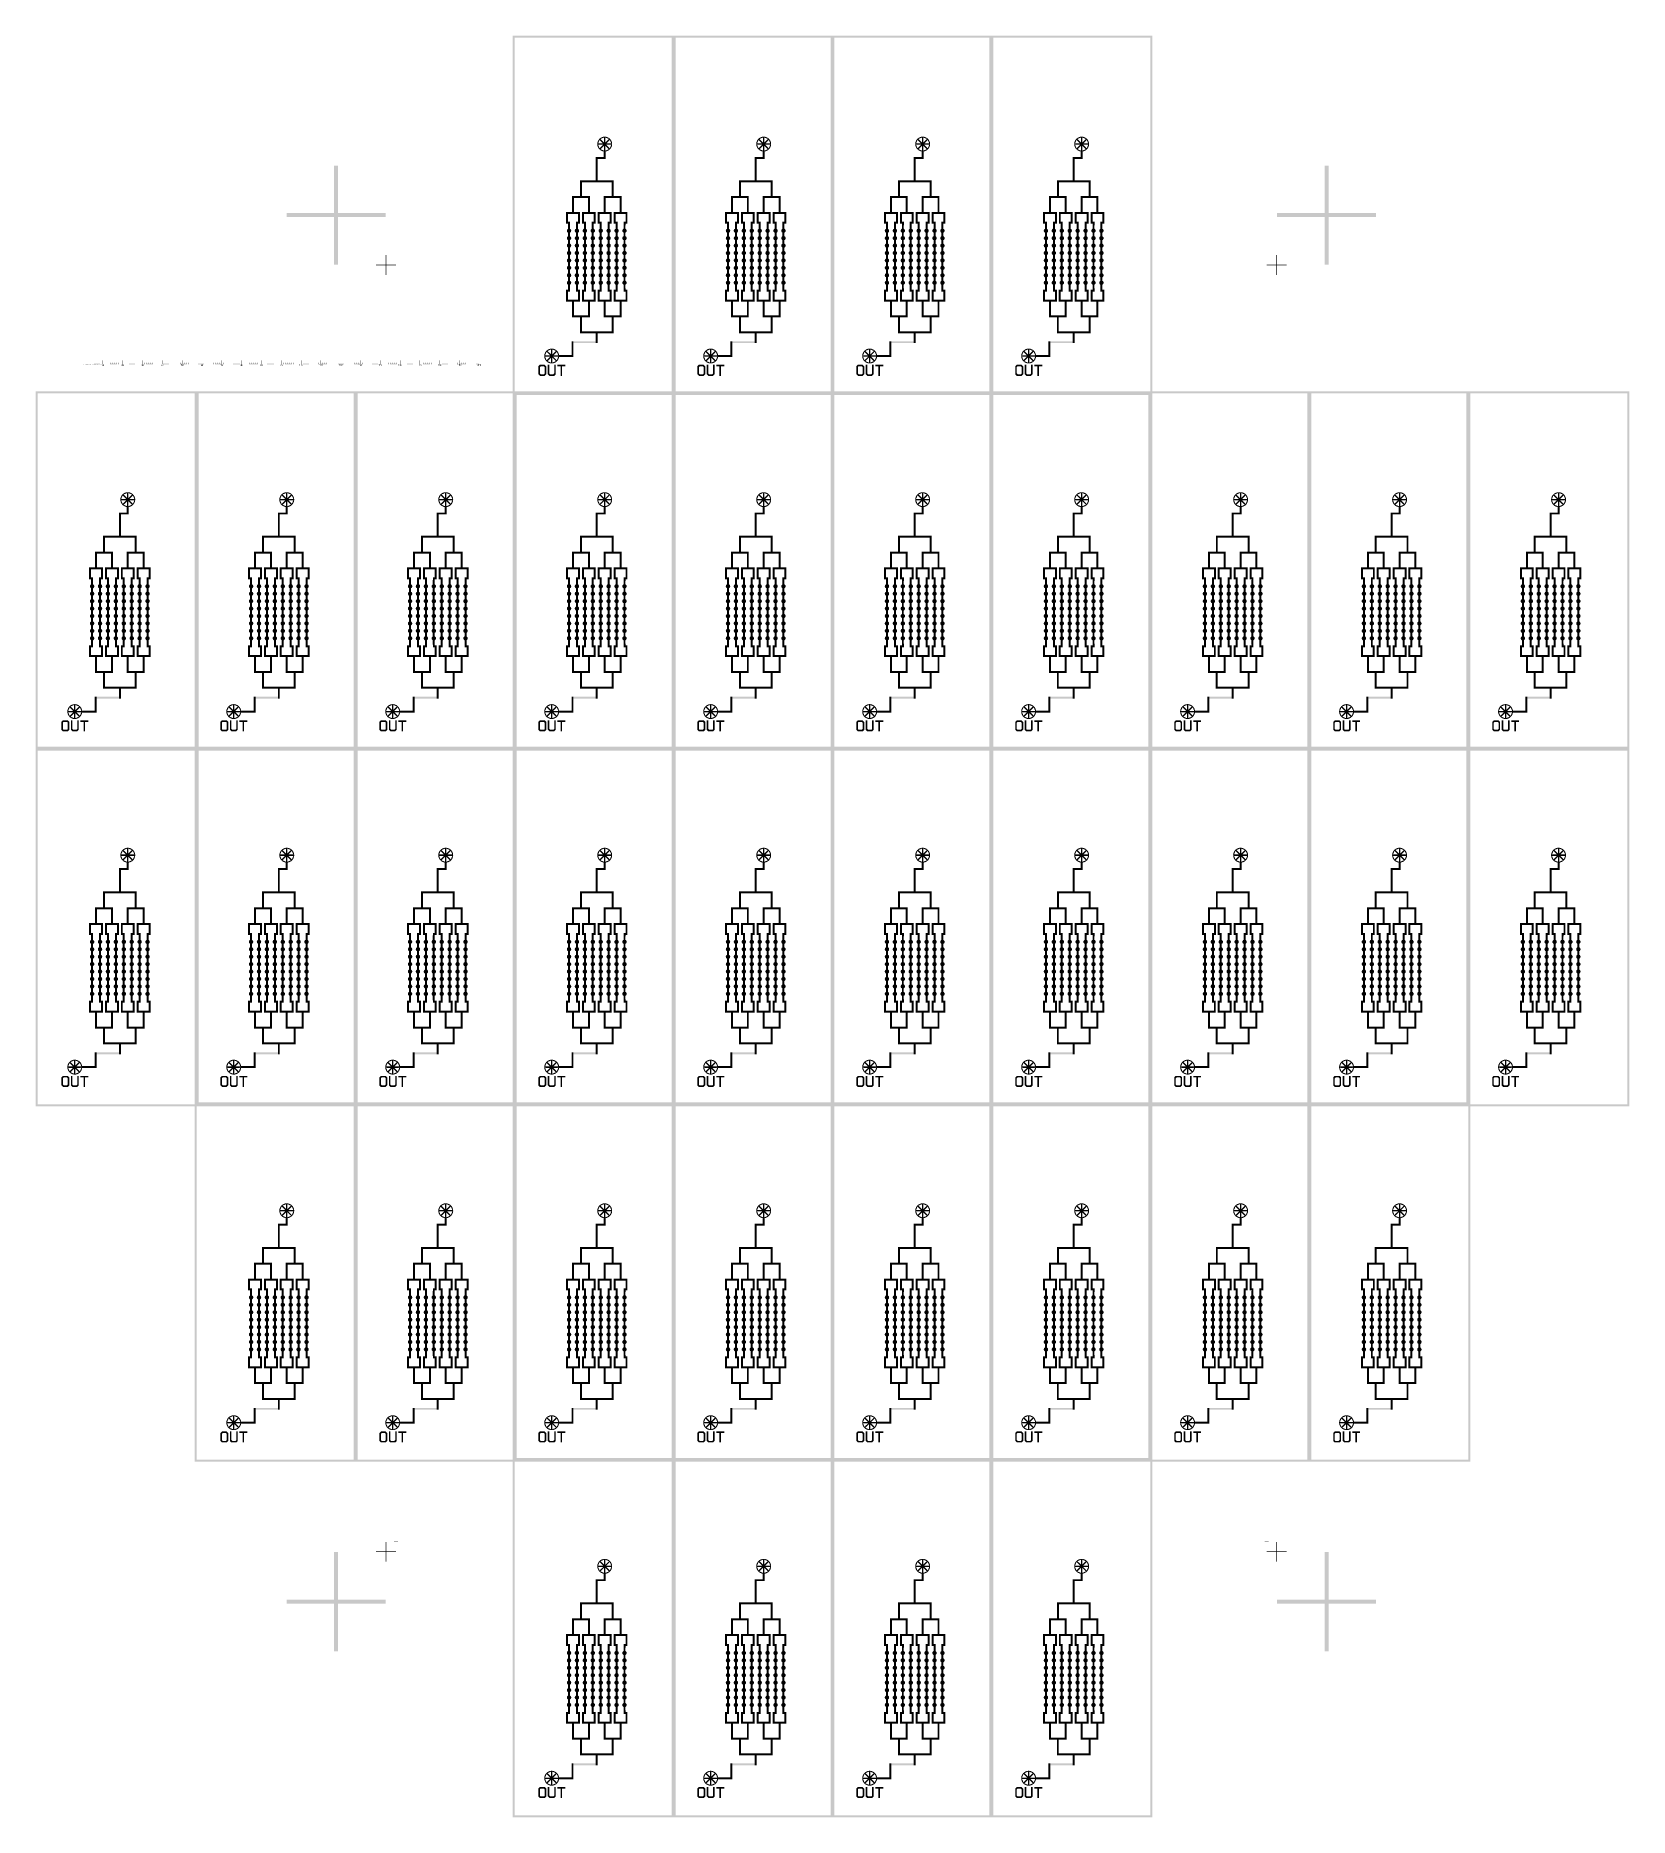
# Model space of a CAD drawing. Extents: x -40166 to 40284, y -45890 to 44060.
import ezdxf

# ---------------------------------------------------------------- set-up
doc = ezdxf.new("R2010")
doc.units = 0
for name, color, linetype in [('10', 12, 'CONTINUOUS'), ('11', 13, 'CONTINUOUS'), ('12', 14, 'CONTINUOUS'), ('13', 15, 'CONTINUOUS'), ('14', 16, 'CONTINUOUS'), ('15', 17, 'CONTINUOUS'), ('16', 18, 'CONTINUOUS'), ('17', 19, 'CONTINUOUS'), ('18', 20, 'CONTINUOUS'), ('19', 21, 'CONTINUOUS'), ('20', 22, 'CONTINUOUS'), ('21', 23, 'CONTINUOUS'), ('22', 24, 'CONTINUOUS'), ('23', 25, 'CONTINUOUS'), ('24', 26, 'CONTINUOUS'), ('25', 27, 'CONTINUOUS'), ('26', 28, 'CONTINUOUS'), ('27', 29, 'CONTINUOUS'), ('28', 30, 'CONTINUOUS'), ('29', 31, 'CONTINUOUS'), ('3', 6, 'CONTINUOUS'), ('30', 32, 'CONTINUOUS'), ('31', 33, 'CONTINUOUS'), ('32', 34, 'CONTINUOUS'), ('33', 35, 'CONTINUOUS'), ('34', 36, 'CONTINUOUS'), ('35', 37, 'CONTINUOUS'), ('36', 38, 'CONTINUOUS'), ('37', 39, 'CONTINUOUS'), ('38', 40, 'CONTINUOUS'), ('39', 41, 'CONTINUOUS'), ('40', 42, 'CONTINUOUS'), ('41', 43, 'CONTINUOUS'), ('42', 44, 'CONTINUOUS'), ('43', 45, 'CONTINUOUS'), ('44', 46, 'CONTINUOUS'), ('45', 47, 'CONTINUOUS'), ('46', 48, 'CONTINUOUS'), ('47', 49, 'CONTINUOUS'), ('48', 50, 'CONTINUOUS'), ('49', 51, 'CONTINUOUS'), ('5', 7, 'CONTINUOUS'), ('50', 52, 'CONTINUOUS'), ('6', 8, 'CONTINUOUS'), ('7', 9, 'CONTINUOUS'), ('8', 10, 'CONTINUOUS'), ('9', 11, 'CONTINUOUS'), ('L1D0_square', 2, 'CONTINUOUS'), ('L2D0_round', 3, 'CONTINUOUS')]:
    doc.layers.add(name, color=color, linetype=linetype)

# ---------------------------------------------------------------- blocks, each defined once
blk = doc.blocks.new('TEXT$68')
at = {"layer": 'L1D0_square'}
for points in [[(0, 50), (20, 70), (20, 50)], [(0, 40), (0, 50), (5, 40), (15, 50)], [(0, 0), (0, 10), (20, 0), (20, 10)], [(20, 10), (20, 70), (30, 10), (30, 70)], [(20, 0), (20, 10), (50, 0), (50, 10)], [(60, 60), (70, 70), (95, 60), (95, 70)], [(60, 55), (60, 60), (70, 55), (75, 60)], [(60, 35), (60, 55), (70, 35), (70, 55)], [(70, 25), (60, 35), (95, 25), (95, 35)], [(70, 35), (70, 40), (75, 35)], [(70, 0), (70, 10), (90, 0), (100, 10)], [(85, 10), (95, 20), (100, 10), (110, 20)], [(95, 60), (95, 70), (110, 60), (100, 70)], [(100, 55), (95, 60), (110, 55), (110, 60)], [(95, 35), (100, 40), (100, 35)], [(95, 20), (95, 35), (110, 20), (110, 35)], [(100, 35), (100, 55), (110, 35), (110, 55)], [(120, 40), (120, 70), (130, 40), (130, 70)], [(120, 30), (120, 40), (140, 30), (140, 40)], [(120, 0), (120, 30), (130, 0), (130, 30)], [(140, 40), (145, 45), (155, 40), (160, 45)], [(140, 35), (140, 40), (150, 35), (155, 40)], [(140, 30), (140, 35), (155, 30), (150, 35)], [(145, 25), (140, 30), (160, 25), (155, 30)], [(145, 45), (160, 60), (160, 45)], [(160, 10), (145, 25), (160, 25)], [(160, 45), (160, 70), (170, 55), (170, 70)], [(160, 0), (160, 25), (170, 0), (170, 15)]]:
    blk.add_solid(points, dxfattribs=at)
blk = doc.blocks.new('TEXT$46')
at = {"layer": 'L1D0_square'}
for points in [[(0, 60), (10, 70), (35, 60), (35, 70)], [(0, 50), (0, 60), (10, 50), (10, 60)], [(0, 25), (10, 35), (15, 25), (15, 35)], [(0, 20), (0, 25), (10, 20), (15, 25)], [(0, 10), (0, 20), (10, 10), (10, 20)], [(0, 0), (0, 10), (50, 0), (50, 10)], [(10, 55), (10, 60), (15, 60)], [(15, 25), (15, 35), (40, 25), (50, 35)], [(35, 60), (35, 70), (50, 60), (40, 70)], [(40, 55), (35, 60), (50, 55), (50, 60)], [(35, 35), (40, 40), (40, 35)], [(40, 35), (40, 55), (50, 35), (50, 55)], [(60, 60), (70, 70), (75, 60), (75, 70)], [(60, 55), (60, 60), (70, 55), (75, 60)], [(60, 15), (60, 55), (70, 15), (70, 55)], [(60, 10), (60, 15), (75, 10), (70, 15)], [(70, 0), (60, 10), (75, 0), (75, 10)], [(75, 60), (75, 70), (110, 60), (100, 70)], [(75, 0), (75, 10), (100, 0), (110, 10)], [(80, 25), (80, 45), (90, 25), (90, 45)], [(100, 55), (95, 60), (110, 55), (110, 60)], [(95, 10), (100, 15), (110, 10), (110, 15)], [(100, 15), (100, 55), (110, 15), (110, 55)], [(120, 40), (120, 70), (130, 40), (130, 70)], [(120, 30), (120, 40), (140, 30), (140, 40)], [(120, 0), (120, 30), (130, 0), (130, 30)], [(140, 40), (145, 45), (155, 40), (160, 45)], [(140, 35), (140, 40), (150, 35), (155, 40)], [(140, 30), (140, 35), (155, 30), (150, 35)], [(145, 25), (140, 30), (160, 25), (155, 30)], [(145, 45), (160, 60), (160, 45)], [(160, 10), (145, 25), (160, 25)], [(160, 45), (160, 70), (170, 55), (170, 70)], [(160, 0), (160, 25), (170, 0), (170, 15)]]:
    blk.add_solid(points, dxfattribs=at)
blk = doc.blocks.new('TEXT$57')
at = {"layer": 'L1D0_square'}
for points in [[(0, 12), (2, 14), (10, 12), (8, 14)], [(0, 10), (0, 12), (2, 10), (2, 12)], [(0, 2), (0, 4), (2, 2), (2, 4)], [(2, 0), (0, 2), (4, 0), (4, 2)], [(2, 11), (2, 12), (3, 12)], [(2, 2), (2, 3), (3, 2)], [(4, 7), (4, 8), (9, 7), (10, 8)], [(4, 6), (4, 7), (10, 6), (9, 7)], [(4, 0), (4, 2), (8, 0), (10, 2)], [(8, 11), (7, 12), (8, 12)], [(7, 8), (8, 9), (8, 8)], [(8, 5), (7, 6), (10, 5), (10, 6)], [(7, 2), (8, 3), (10, 2), (10, 3)], [(8, 10), (8, 12), (10, 10), (10, 12)], [(8, 8), (8, 10), (10, 8), (10, 10)], [(8, 3), (8, 5), (10, 3), (10, 5)], [(12, 12), (14, 14), (15, 12), (15, 14)], [(12, 11), (12, 12), (14, 11), (15, 12)], [(12, 3), (12, 11), (14, 3), (14, 11)], [(12, 2), (12, 3), (15, 2), (14, 3)], [(14, 0), (12, 2), (15, 0), (15, 2)], [(15, 12), (15, 14), (22, 12), (20, 14)], [(15, 0), (15, 2), (20, 0), (22, 2)], [(16, 5), (16, 9), (18, 5), (18, 9)], [(20, 11), (19, 12), (22, 11), (22, 12)], [(19, 2), (20, 3), (22, 2), (22, 3)], [(20, 3), (20, 11), (22, 3), (22, 11)], [(24, 12), (26, 14), (27, 12), (27, 14)], [(24, 11), (24, 12), (26, 11), (27, 12)], [(24, 3), (24, 11), (26, 3), (26, 11)], [(24, 2), (24, 3), (27, 2), (26, 3)], [(26, 0), (24, 2), (27, 0), (27, 2)], [(27, 12), (27, 14), (34, 12), (32, 14)], [(27, 0), (27, 2), (32, 0), (34, 2)], [(28, 5), (28, 9), (30, 5), (30, 9)], [(32, 11), (31, 12), (34, 11), (34, 12)], [(31, 2), (32, 3), (34, 2), (34, 3)], [(32, 3), (32, 11), (34, 3), (34, 11)]]:
    blk.add_solid(points, dxfattribs=at)
blk = doc.blocks.new('TEXT$65')
at = {"layer": 'L1D0_square'}
for points in [[(0, 50), (20, 70), (20, 50)], [(0, 40), (0, 50), (5, 40), (15, 50)], [(0, 0), (0, 10), (20, 0), (20, 10)], [(20, 10), (20, 70), (30, 10), (30, 70)], [(20, 0), (20, 10), (50, 0), (50, 10)], [(60, 50), (80, 70), (80, 50)], [(60, 40), (60, 50), (65, 40), (75, 50)], [(60, 0), (60, 10), (80, 0), (80, 10)], [(80, 10), (80, 70), (90, 10), (90, 70)], [(80, 0), (80, 10), (110, 0), (110, 10)], [(120, 40), (120, 70), (130, 40), (130, 70)], [(120, 30), (120, 40), (140, 30), (140, 40)], [(120, 0), (120, 30), (130, 0), (130, 30)], [(140, 40), (145, 45), (155, 40), (160, 45)], [(140, 35), (140, 40), (150, 35), (155, 40)], [(140, 30), (140, 35), (155, 30), (150, 35)], [(145, 25), (140, 30), (160, 25), (155, 30)], [(145, 45), (160, 60), (160, 45)], [(160, 10), (145, 25), (160, 25)], [(160, 45), (160, 70), (170, 55), (170, 70)], [(160, 0), (160, 25), (170, 0), (170, 15)]]:
    blk.add_solid(points, dxfattribs=at)
blk = doc.blocks.new('TEXT$54')
at = {"layer": 'L1D0_square'}
for points in [[(0, 10), (4, 14), (4, 10)], [(0, 8), (0, 10), (1, 8), (3, 10)], [(0, 0), (0, 2), (4, 0), (4, 2)], [(4, 2), (4, 14), (6, 2), (6, 14)], [(4, 0), (4, 2), (10, 0), (10, 2)], [(12, 12), (14, 14), (15, 12), (15, 14)], [(12, 11), (12, 12), (14, 11), (15, 12)], [(12, 3), (12, 11), (14, 3), (14, 11)], [(12, 2), (12, 3), (15, 2), (14, 3)], [(14, 0), (12, 2), (15, 0), (15, 2)], [(15, 12), (15, 14), (22, 12), (20, 14)], [(15, 0), (15, 2), (20, 0), (22, 2)], [(16, 5), (16, 9), (18, 5), (18, 9)], [(20, 11), (19, 12), (22, 11), (22, 12)], [(19, 2), (20, 3), (22, 2), (22, 3)], [(20, 3), (20, 11), (22, 3), (22, 11)], [(24, 12), (26, 14), (27, 12), (27, 14)], [(24, 11), (24, 12), (26, 11), (27, 12)], [(24, 3), (24, 11), (26, 3), (26, 11)], [(24, 2), (24, 3), (27, 2), (26, 3)], [(26, 0), (24, 2), (27, 0), (27, 2)], [(27, 12), (27, 14), (34, 12), (32, 14)], [(27, 0), (27, 2), (32, 0), (34, 2)], [(28, 5), (28, 9), (30, 5), (30, 9)], [(32, 11), (31, 12), (34, 11), (34, 12)], [(31, 2), (32, 3), (34, 2), (34, 3)], [(32, 3), (32, 11), (34, 3), (34, 11)]]:
    blk.add_solid(points, dxfattribs=at)
blk = doc.blocks.new('TEXT$43')
at = {"layer": 'L1D0_square'}
for points in [[(0, 12), (2, 14), (3, 12), (3, 14)], [(0, 11), (0, 12), (2, 11), (3, 12)], [(0, 9), (0, 11), (2, 9), (2, 11)], [(0, 8), (0, 9), (3, 8), (2, 9)], [(1, 7), (0, 8), (3, 7), (3, 8)], [(0, 6), (1, 7), (3, 6), (3, 7)], [(0, 5), (0, 6), (2, 5), (3, 6)], [(0, 3), (0, 5), (2, 3), (2, 5)], [(0, 2), (0, 3), (3, 2), (2, 3)], [(2, 0), (0, 2), (3, 0), (3, 2)], [(3, 12), (3, 14), (10, 12), (8, 14)], [(3, 7), (3, 8), (7, 7), (7, 8)], [(3, 6), (3, 7), (10, 6), (9, 7)], [(3, 0), (3, 2), (8, 0), (10, 2)], [(8, 11), (7, 12), (10, 11), (10, 12)], [(7, 8), (8, 9), (10, 8), (10, 9)], [(7, 7), (7, 8), (9, 7), (10, 8)], [(8, 5), (7, 6), (8, 6)], [(7, 2), (8, 3), (10, 2), (10, 3)], [(8, 9), (8, 11), (10, 9), (10, 11)], [(8, 3), (8, 6), (10, 3), (10, 6)], [(12, 12), (14, 14), (15, 12), (15, 14)], [(12, 11), (12, 12), (14, 11), (15, 12)], [(12, 3), (12, 11), (14, 3), (14, 11)], [(12, 2), (12, 3), (15, 2), (14, 3)], [(14, 0), (12, 2), (15, 0), (15, 2)], [(15, 12), (15, 14), (22, 12), (20, 14)], [(15, 0), (15, 2), (20, 0), (22, 2)], [(16, 5), (16, 9), (18, 5), (18, 9)], [(20, 11), (19, 12), (22, 11), (22, 12)], [(19, 2), (20, 3), (22, 2), (22, 3)], [(20, 3), (20, 11), (22, 3), (22, 11)], [(24, 12), (26, 14), (27, 12), (27, 14)], [(24, 11), (24, 12), (26, 11), (27, 12)], [(24, 3), (24, 11), (26, 3), (26, 11)], [(24, 2), (24, 3), (27, 2), (26, 3)], [(26, 0), (24, 2), (27, 0), (27, 2)], [(27, 12), (27, 14), (34, 12), (32, 14)], [(27, 0), (27, 2), (32, 0), (34, 2)], [(28, 5), (28, 9), (30, 5), (30, 9)], [(32, 11), (31, 12), (34, 11), (34, 12)], [(31, 2), (32, 3), (34, 2), (34, 3)], [(32, 3), (32, 11), (34, 3), (34, 11)]]:
    blk.add_solid(points, dxfattribs=at)
blk = doc.blocks.new('TEXT$67')
at = {"layer": 'L1D0_square'}
for points in [[(0, 10), (2, 12), (3, 10), (5, 12)], [(0, 7), (0, 10), (3, 7), (3, 10)], [(0, 3), (0, 7), (2, 3), (2, 7)], [(0, 2), (0, 3), (3, 2), (2, 3)], [(2, 0), (0, 2), (3, 0), (3, 2)], [(2, 12), (4, 14), (8, 12), (8, 14)], [(2, 6), (2, 7), (3, 7)], [(3, 7), (3, 9), (10, 7), (8, 9)], [(3, 0), (3, 2), (8, 0), (10, 2)], [(8, 6), (7, 7), (8, 7)], [(7, 2), (8, 3), (10, 2), (10, 3)], [(8, 3), (8, 7), (10, 3), (10, 7)], [(12, 12), (14, 14), (15, 12), (15, 14)], [(12, 11), (12, 12), (14, 11), (15, 12)], [(12, 3), (12, 11), (14, 3), (14, 11)], [(12, 2), (12, 3), (15, 2), (14, 3)], [(14, 0), (12, 2), (15, 0), (15, 2)], [(15, 12), (15, 14), (22, 12), (20, 14)], [(15, 0), (15, 2), (20, 0), (22, 2)], [(16, 5), (16, 9), (18, 5), (18, 9)], [(20, 11), (19, 12), (22, 11), (22, 12)], [(19, 2), (20, 3), (22, 2), (22, 3)], [(20, 3), (20, 11), (22, 3), (22, 11)], [(24, 12), (26, 14), (27, 12), (27, 14)], [(24, 11), (24, 12), (26, 11), (27, 12)], [(24, 3), (24, 11), (26, 3), (26, 11)], [(24, 2), (24, 3), (27, 2), (26, 3)], [(26, 0), (24, 2), (27, 0), (27, 2)], [(27, 12), (27, 14), (34, 12), (32, 14)], [(27, 0), (27, 2), (32, 0), (34, 2)], [(28, 5), (28, 9), (30, 5), (30, 9)], [(32, 11), (31, 12), (34, 11), (34, 12)], [(31, 2), (32, 3), (34, 2), (34, 3)], [(32, 3), (32, 11), (34, 3), (34, 11)]]:
    blk.add_solid(points, dxfattribs=at)
blk = doc.blocks.new('TEXT$45')
at = {"layer": 'L1D0_square'}
for points in [[(0, 5), (0, 6), (1, 5), (1, 7)], [(0, 3), (1, 4), (4, 3), (5, 4)], [(0, 1), (0, 3), (1, 1), (1, 3)], [(0, 0), (0, 1), (5, 0), (5, 1)], [(1, 6), (1, 7), (5, 6), (4, 7)], [(1, 2), (1, 3), (2, 3)], [(4, 5), (4, 6), (5, 5), (5, 6)], [(4, 4), (4, 5), (5, 4), (5, 5)], [(6, 6), (6, 7), (11, 6), (11, 7)], [(6, 5), (6, 6), (7, 5), (7, 6)], [(6, 4), (6, 5), (11, 4), (10, 5)], [(6, 1), (6, 2), (8, 1), (7, 2)], [(7, 0), (6, 1), (10, 0), (11, 1)], [(10, 2), (10, 4), (11, 2), (11, 4)], [(10, 1), (10, 2), (11, 1), (11, 2)]]:
    blk.add_solid(points, dxfattribs=at)
blk = doc.blocks.new('TEXT$56')
at = {"layer": 'L1D0_square'}
for points in [[(0, 50), (20, 70), (20, 50)], [(0, 40), (0, 50), (5, 40), (15, 50)], [(0, 0), (0, 10), (20, 0), (20, 10)], [(20, 10), (20, 70), (30, 10), (30, 70)], [(20, 0), (20, 10), (50, 0), (50, 10)], [(60, 60), (70, 70), (75, 60), (75, 70)], [(60, 55), (60, 60), (70, 55), (75, 60)], [(60, 45), (60, 55), (70, 45), (70, 55)], [(60, 40), (60, 45), (75, 40), (70, 45)], [(65, 35), (60, 40), (75, 35), (75, 40)], [(60, 30), (65, 35), (75, 30), (75, 35)], [(60, 25), (60, 30), (70, 25), (75, 30)], [(60, 15), (60, 25), (70, 15), (70, 25)], [(60, 10), (60, 15), (75, 10), (70, 15)], [(70, 0), (60, 10), (75, 0), (75, 10)], [(75, 60), (75, 70), (110, 60), (100, 70)], [(75, 35), (75, 40), (95, 35), (95, 40)], [(75, 30), (75, 35), (110, 30), (105, 35)], [(75, 0), (75, 10), (100, 0), (110, 10)], [(100, 55), (95, 60), (110, 55), (110, 60)], [(95, 40), (100, 45), (110, 40), (110, 45)], [(95, 35), (95, 40), (105, 35), (110, 40)], [(100, 25), (95, 30), (100, 30)], [(95, 10), (100, 15), (110, 10), (110, 15)], [(100, 45), (100, 55), (110, 45), (110, 55)], [(100, 15), (100, 30), (110, 15), (110, 30)], [(120, 40), (120, 70), (130, 40), (130, 70)], [(120, 30), (120, 40), (140, 30), (140, 40)], [(120, 0), (120, 30), (130, 0), (130, 30)], [(140, 40), (145, 45), (155, 40), (160, 45)], [(140, 35), (140, 40), (150, 35), (155, 40)], [(140, 30), (140, 35), (155, 30), (150, 35)], [(145, 25), (140, 30), (160, 25), (155, 30)], [(145, 45), (160, 60), (160, 45)], [(160, 10), (145, 25), (160, 25)], [(160, 45), (160, 70), (170, 55), (170, 70)], [(160, 0), (160, 25), (170, 0), (170, 15)]]:
    blk.add_solid(points, dxfattribs=at)
blk = doc.blocks.new('flow-inlet')
at = {"layer": 'L1D0_square'}
for points in [[(-375, -18), (-376, 19), (-374, -18), (-374, 35)], [(-374, 35), (-371, 55), (-331, 35), (-323, 55)], [(-374, -18), (-374, 35), (-209, -18), (-209, 35)], [(-371, 55), (-365, 91), (-323, 55), (-308, 91)], [(-365, 91), (-353, 126), (-308, 91), (-293, 126)], [(-353, 126), (-339, 160), (-293, 126), (-279, 160)], [(-339, 160), (-330, 179), (-279, 160), (-259, 209)], [(-330, 179), (-323, 193), (-259, 209), (-311, 209)], [(-311, 209), (-304, 219), (-259, 209), (-259, 238)], [(-304, 219), (-302, 224), (-222, 253), (-279, 253)], [(-279, 253), (-252, 278), (-222, 253), (-222, 278)], [(-209, 159), (-259, 209), (-209, 259), (-259, 238)], [(-252, 278), (-225, 302), (-222, 278), (-222, 302)], [(-225, 302), (-193, 322), (-161, 302), (-161, 339)], [(-222, 253), (-222, 302), (-105, 302)], [(-86, 36), (-209, 159), (-86, 137), (-209, 259)], [(-209, -18), (-209, 35), (-86, -18), (-86, 36)], [(-161, 339), (-126, 354), (-91, 339), (-91, 364)], [(-161, 302), (-161, 339), (-105, 302), (-105, 339)], [(-105, 302), (-105, 339), (-35, 331), (-35, 339)], [(-91, 364), (-55, 372), (-18, 364), (-18, 375)], [(-91, 339), (-91, 364), (-18, 339), (-18, 364)], [(-86, -18), (-86, 137), (-36, -18), (-36, 87)], [(-36, 137), (-35, 302), (-18, 137), (-18, 309)], [(-36, -18), (-36, 137), (-18, -18), (-18, 137)], [(-35, 302), (-35, 339), (-18, 309), (-18, 339)], [(-18, 309), (-18, 375), (19, 324), (19, 376)], [(-18, 193), (-18, 309), (36, 193), (35, 331)], [(-18, 86), (-18, 193), (36, 86), (36, 193)], [(-18, 35), (-18, 86), (86, 35), (86, 86)], [(-18, -18), (-18, 35), (220, -18), (220, 35)], [(19, 324), (19, 376), (35, 331), (35, 374)], [(55, 323), (35, 331), (55, 371), (35, 374)], [(36, 86), (88, 138), (136, 86), (188, 138)], [(55, 353), (55, 371), (126, 353), (91, 365)], [(55, 323), (55, 353), (126, 323), (126, 353)], [(126, 293), (55, 323), (126, 323)], [(86, 36), (86, 86), (136, 86)], [(86, 35), (86, 36), (220, 35)], [(88, 138), (220, 193), (188, 138), (220, 170)], [(88, 138), (143, 193), (220, 193)], [(126, 323), (126, 353), (193, 323), (160, 339)], [(126, 302), (126, 323), (224, 302), (193, 323)], [(161, 279), (126, 293), (161, 302), (126, 302)], [(143, 193), (175, 225), (220, 193), (220, 225)], [(161, 279), (161, 302), (253, 279), (224, 302)], [(209, 259), (161, 279), (209, 279)], [(175, 225), (202, 252), (302, 225), (278, 252)], [(202, 252), (209, 259), (209, 252)], [(209, 252), (209, 279), (278, 252), (253, 279)], [(220, 193), (220, 225), (259, 209), (259, 225)], [(220, 193), (259, 209), (243, 193)], [(220, 170), (220, 193), (243, 193)], [(220, 18), (220, 35), (375, 18), (374, 35)], [(220, -18), (220, 18), (376, -18), (375, 18)], [(266, 193), (259, 209), (266, 225), (259, 225)], [(266, 193), (266, 225), (322, 193), (302, 225)], [(279, 161), (266, 193), (339, 161), (322, 193)], [(294, 126), (279, 161), (354, 126), (339, 161)], [(308, 91), (294, 126), (364, 91), (354, 126)], [(323, 55), (308, 91), (372, 55), (364, 91)], [(331, 35), (323, 55), (374, 35), (372, 55)], [(-374, -35), (-375, -18), (-331, -35), (-331, -18)], [(-372, -52), (-374, -35), (-324, -52), (-331, -35)], [(-372, -55), (-372, -52), (-323, -55), (-324, -52)], [(-364, -91), (-372, -55), (-308, -91), (-323, -55)], [(-354, -126), (-364, -91), (-294, -126), (-308, -91)], [(-339, -161), (-354, -126), (-279, -161), (-294, -126)], [(-322, -193), (-339, -161), (-266, -193), (-279, -161)], [(-136, -36), (-331, -35), (-136, -18), (-331, -18)], [(-302, -225), (-322, -193), (-266, -225), (-266, -193)], [(-278, -252), (-302, -225), (-202, -252), (-175, -225)], [(-253, -279), (-278, -252), (-209, -279), (-209, -252)], [(-266, -225), (-266, -193), (-259, -225), (-259, -209)], [(-259, -225), (-259, -209), (-243, -225), (-243, -193)], [(-224, -302), (-253, -279), (-161, -302), (-161, -279)], [(-243, -193), (-208, -157), (-143, -193), (-107, -157)], [(-243, -225), (-243, -193), (-175, -225), (-143, -193)], [(-193, -323), (-224, -302), (-126, -323), (-126, -302)], [(-209, -259), (-209, -252), (-202, -252)], [(-209, -279), (-209, -259), (-161, -279)], [(-208, -157), (-136, -86), (-107, -157), (-36, -86)], [(-126, -353), (-160, -339), (-126, -323), (-193, -323)], [(-161, -302), (-161, -279), (-126, -302), (-126, -293)], [(-136, -36), (-136, -18), (18, -36), (18, -18)], [(-136, -86), (-86, -36), (18, -86), (18, -36)], [(-126, -323), (-126, -293), (-55, -323)], [(-126, -353), (-126, -323), (-55, -353), (-55, -323)], [(-55, -371), (-91, -365), (-55, -353), (-126, -353)], [(-35, -374), (-55, -371), (-35, -331), (-55, -323)], [(-36, -193), (-36, -86), (18, -193), (18, -86)], [(-35, -279), (-36, -193), (18, -279), (18, -193)], [(-19, -376), (-35, -374), (-19, -279), (-35, -279)], [(-19, -376), (-19, -279), (18, -375), (18, -279)], [(18, -35), (18, -18), (308, -35), (308, -18)], [(18, -36), (18, -35), (136, -36), (136, -35)], [(18, -86), (18, -36), (136, -86), (86, -36)], [(18, -193), (18, -86), (36, -193), (36, -86)], [(18, -278), (18, -193), (35, -278), (36, -193)], [(18, -375), (18, -278), (35, -374), (35, -278)], [(35, -374), (35, -331), (55, -372), (55, -323)], [(143, -193), (36, -86), (243, -193), (136, -86)], [(55, -323), (126, -293), (126, -323)], [(55, -354), (55, -323), (126, -354), (126, -323)], [(55, -372), (55, -354), (91, -364), (126, -354)], [(126, -302), (126, -293), (163, -302), (163, -278)], [(126, -322), (126, -302), (193, -322), (225, -302)], [(126, -354), (126, -322), (161, -339), (193, -322)], [(136, -36), (136, -35), (331, -35)], [(174, -224), (143, -193), (243, -224), (243, -193)], [(163, -278), (209, -259), (209, -278)], [(163, -302), (163, -278), (225, -302), (252, -278)], [(203, -253), (174, -224), (279, -253), (302, -224)], [(209, -259), (203, -253), (209, -253)], [(209, -278), (209, -253), (252, -278), (279, -253)], [(243, -224), (243, -193), (259, -224), (259, -209)], [(259, -224), (259, -209), (266, -224), (266, -193)], [(266, -193), (280, -160), (323, -193), (339, -160)], [(266, -224), (266, -193), (302, -224), (323, -193)], [(280, -160), (294, -126), (339, -160), (353, -126)], [(294, -126), (308, -91), (353, -126), (365, -91)], [(308, -35), (308, -18), (374, -35), (374, -18)], [(308, -91), (323, -55), (365, -91), (371, -55)], [(323, -55), (331, -35), (371, -55), (374, -35)], [(374, -35), (374, -18), (376, -19), (376, -18)]]:
    blk.add_solid(points, dxfattribs=at)
blk = doc.blocks.new('CIRCLE$5')
at = {"layer": 'L1D0_square'}
for points in [[(-110, 5), (-109, 16), (-100, 5), (-100, 16)], [(-110, -5), (-110, 5), (-100, -5), (-100, 5)], [(-109, 16), (-107, 27), (-100, 16), (-100, 27)], [(-107, 27), (-104, 37), (-100, 27), (-100, 47)], [(-100, 47), (-94, 57), (-82, 47), (-82, 57)], [(-100, -5), (-100, 47), (100, -5), (100, 47)], [(-94, 57), (-88, 66), (-82, 57), (-82, 74)], [(-82, 74), (-74, 82), (-57, 74), (-57, 82)], [(-82, 47), (-82, 74), (-5, 47), (-5, 74)], [(-74, 82), (-66, 88), (-57, 82), (-57, 94)], [(-57, 94), (-47, 100), (-27, 94), (-27, 100)], [(-57, 74), (-57, 94), (-5, 74), (-5, 94)], [(-47, 100), (-37, 104), (-27, 100), (-27, 107)], [(-27, 107), (-16, 109), (-5, 107), (-5, 110)], [(-27, 94), (-27, 107), (-5, 94), (-5, 107)], [(-5, 107), (-5, 110), (5, 107), (5, 110)], [(-5, 94), (-5, 107), (27, 94), (27, 107)], [(-5, 82), (-5, 94), (57, 82), (57, 94)], [(-5, 66), (-5, 82), (74, 66), (74, 82)], [(-5, 47), (-5, 66), (88, 47), (88, 66)], [(5, 107), (5, 110), (16, 107), (16, 109)], [(16, 107), (16, 109), (27, 107)], [(27, 100), (27, 107), (47, 100), (37, 104)], [(27, 94), (27, 100), (57, 94), (47, 100)], [(57, 82), (57, 94), (74, 82), (66, 88)], [(74, 66), (74, 82), (88, 66), (82, 74)], [(88, 47), (88, 66), (100, 47), (94, 57)], [(100, 27), (100, 47), (107, 27), (104, 37)], [(100, 16), (100, 27), (109, 16), (107, 27)], [(100, 5), (100, 16), (110, 5), (109, 16)], [(100, -5), (100, 5), (110, -5), (110, 5)], [(-109, -16), (-110, -5), (-94, -16), (-94, -5)], [(-107, -27), (-109, -16), (-94, -27), (-94, -16)], [(-104, -37), (-107, -27), (-94, -37), (-94, -27)], [(-100, -47), (-104, -37), (-94, -47), (-94, -37)], [(-94, -57), (-100, -47), (-94, -47)], [(-94, -57), (-94, -5), (94, -57), (94, -5)], [(-88, -66), (-94, -57), (-74, -66), (-74, -57)], [(-82, -74), (-88, -66), (-74, -74), (-74, -66)], [(-74, -82), (-82, -74), (-74, -74)], [(-74, -82), (-74, -57), (-5, -82), (-5, -57)], [(-57, -94), (-66, -88), (-57, -82), (-74, -82)], [(-57, -94), (-57, -82), (-5, -94), (-5, -82)], [(-47, -100), (-57, -94), (-27, -100), (-27, -94)], [(-27, -107), (-37, -104), (-27, -100), (-47, -100)], [(-27, -107), (-27, -94), (-5, -107), (-5, -94)], [(-5, -110), (-16, -109), (-5, -107), (-27, -107)], [(-5, -82), (-5, -57), (74, -82), (74, -57)], [(-5, -94), (-5, -82), (57, -94), (57, -82)], [(-5, -107), (-5, -94), (27, -107), (27, -94)], [(-5, -110), (-5, -107), (5, -110), (5, -107)], [(5, -110), (5, -107), (16, -109), (16, -107)], [(16, -109), (16, -107), (27, -107)], [(27, -100), (27, -94), (47, -100), (57, -94)], [(27, -107), (27, -100), (37, -104), (47, -100)], [(57, -94), (57, -82), (66, -88), (74, -82)], [(74, -66), (74, -57), (88, -66), (94, -57)], [(74, -82), (74, -66), (82, -74), (88, -66)], [(94, -16), (94, -5), (109, -16), (110, -5)], [(94, -27), (94, -16), (107, -27), (109, -16)], [(94, -37), (94, -27), (104, -37), (107, -27)], [(94, -57), (94, -37), (100, -47), (104, -37)]]:
    blk.add_solid(points, dxfattribs=at)
blk = doc.blocks.new('chamber')
at = {"layer": '10'}
for points in [[(-85, -250), (-85, 25), (-84, -250), (-84, 25)], [(-67, -250), (-67, 25), (-66, -250), (-66, 25)]]:
    blk.add_solid(points, dxfattribs=at)
at = {"layer": '11'}
for points in [[(-86, -250), (-86, 25), (-85, -250), (-85, 25)], [(-66, -250), (-66, 25), (-65, -250), (-65, 25)]]:
    blk.add_solid(points, dxfattribs=at)
at = {"layer": '12'}
for points in [[(-87, -250), (-87, 25), (-86, -250), (-86, 25)], [(-65, -250), (-65, 25), (-64, -250), (-64, 25)]]:
    blk.add_solid(points, dxfattribs=at)
at = {"layer": '13'}
for points in [[(-88, -250), (-88, 25), (-87, -250), (-87, 25)], [(-64, -250), (-64, 25), (-63, -250), (-63, 25)]]:
    blk.add_solid(points, dxfattribs=at)
at = {"layer": '14'}
for points in [[(-89, -250), (-89, 25), (-88, -250), (-88, 25)], [(-63, -250), (-63, 25), (-62, -250), (-62, 25)]]:
    blk.add_solid(points, dxfattribs=at)
at = {"layer": '15'}
for points in [[(-90, -250), (-90, 25), (-89, -250), (-89, 25)], [(-62, -250), (-62, 25), (-61, -250), (-61, 25)]]:
    blk.add_solid(points, dxfattribs=at)
at = {"layer": '16'}
for points in [[(-91, -250), (-91, 25), (-90, -250), (-90, 25)], [(-61, -250), (-61, 25), (-60, -250), (-60, 25)]]:
    blk.add_solid(points, dxfattribs=at)
at = {"layer": '17'}
for points in [[(-92, -250), (-92, 25), (-91, -250), (-91, 25)], [(-60, -250), (-60, 25), (-59, -250), (-59, 25)]]:
    blk.add_solid(points, dxfattribs=at)
at = {"layer": '18'}
for points in [[(-93, -250), (-93, 25), (-92, -250), (-92, 25)], [(-59, -250), (-59, 25), (-58, -250), (-58, 25)]]:
    blk.add_solid(points, dxfattribs=at)
at = {"layer": '19'}
for points in [[(-94, -250), (-94, 25), (-93, -250), (-93, 25)], [(-58, -250), (-58, 25), (-57, -250), (-57, 25)]]:
    blk.add_solid(points, dxfattribs=at)
at = {"layer": '20'}
for points in [[(-95, -250), (-95, 25), (-94, -250), (-94, 25)], [(-57, -250), (-57, 25), (-56, -250), (-56, 25)]]:
    blk.add_solid(points, dxfattribs=at)
at = {"layer": '21'}
for points in [[(-96, -250), (-96, 25), (-95, -250), (-95, 25)], [(-56, -250), (-56, 25), (-55, -250), (-55, 25)]]:
    blk.add_solid(points, dxfattribs=at)
at = {"layer": '22'}
for points in [[(-97, -250), (-97, 25), (-96, -250), (-96, 25)], [(-55, -250), (-55, 25), (-54, -250), (-54, 25)]]:
    blk.add_solid(points, dxfattribs=at)
at = {"layer": '23'}
for points in [[(-98, -250), (-98, 25), (-97, -250), (-97, 25)], [(-54, -250), (-54, 25), (-53, -250), (-53, 25)]]:
    blk.add_solid(points, dxfattribs=at)
at = {"layer": '24'}
for points in [[(-99, -250), (-99, 25), (-98, -250), (-98, 25)], [(-53, -250), (-53, 25), (-52, -250), (-52, 25)]]:
    blk.add_solid(points, dxfattribs=at)
at = {"layer": '25'}
for points in [[(-100, -250), (-100, 25), (-99, -250), (-99, 25)], [(-52, -250), (-52, 25), (-51, -250), (-51, 25)]]:
    blk.add_solid(points, dxfattribs=at)
at = {"layer": '26'}
for points in [[(-101, -250), (-101, 25), (-100, -250), (-100, 25)], [(-51, -250), (-51, 25), (-50, -250), (-50, 25)]]:
    blk.add_solid(points, dxfattribs=at)
at = {"layer": '27'}
for points in [[(-102, -250), (-102, 25), (-101, -250), (-101, 25)], [(-50, -250), (-50, 25), (-49, -250), (-49, 25)]]:
    blk.add_solid(points, dxfattribs=at)
at = {"layer": '28'}
for points in [[(-103, -250), (-103, 25), (-102, -250), (-102, 25)], [(-49, -250), (-49, 25), (-48, -250), (-48, 25)]]:
    blk.add_solid(points, dxfattribs=at)
at = {"layer": '29'}
for points in [[(-104, -250), (-104, 25), (-103, -250), (-103, 25)], [(-48, -250), (-48, 25), (-47, -250), (-47, 25)]]:
    blk.add_solid(points, dxfattribs=at)
at = {"layer": '3'}
for points in [[(-78, -250), (-78, 25), (-76, -250), (-76, 25)], [(-75, -250), (-75, 25), (-73, -250), (-73, 25)]]:
    blk.add_solid(points, dxfattribs=at)
at = {"layer": '30'}
for points in [[(-105, -250), (-105, 25), (-104, -250), (-104, 25)], [(-47, -250), (-47, 25), (-46, -250), (-46, 25)]]:
    blk.add_solid(points, dxfattribs=at)
at = {"layer": '31'}
for points in [[(-106, -250), (-106, 25), (-105, -250), (-105, 25)], [(-46, -250), (-46, 25), (-45, -250), (-45, 25)]]:
    blk.add_solid(points, dxfattribs=at)
at = {"layer": '32'}
for points in [[(-107, -250), (-107, 25), (-106, -250), (-106, 25)], [(-45, -250), (-45, 25), (-44, -250), (-44, 25)]]:
    blk.add_solid(points, dxfattribs=at)
at = {"layer": '33'}
for points in [[(-108, -250), (-108, 25), (-107, -250), (-107, 25)], [(-44, -250), (-44, 25), (-43, -250), (-43, 25)]]:
    blk.add_solid(points, dxfattribs=at)
at = {"layer": '34'}
for points in [[(-109, -250), (-109, 25), (-108, -250), (-108, 25)], [(-43, -250), (-43, 25), (-42, -250), (-42, 25)]]:
    blk.add_solid(points, dxfattribs=at)
at = {"layer": '35'}
for points in [[(-110, -250), (-110, 25), (-109, -250), (-109, 25)], [(-42, -250), (-42, 25), (-41, -250), (-41, 25)]]:
    blk.add_solid(points, dxfattribs=at)
at = {"layer": '36'}
for points in [[(-111, -250), (-111, 25), (-110, -250), (-110, 25)], [(-41, -250), (-41, 25), (-40, -250), (-40, 25)]]:
    blk.add_solid(points, dxfattribs=at)
at = {"layer": '37'}
for points in [[(-112, -250), (-112, 25), (-111, -250), (-111, 25)], [(-40, -250), (-40, 25), (-39, -250), (-39, 25)]]:
    blk.add_solid(points, dxfattribs=at)
at = {"layer": '38'}
for points in [[(-113, -250), (-113, 25), (-112, -250), (-112, 25)], [(-39, -250), (-39, 25), (-38, -250), (-38, 25)]]:
    blk.add_solid(points, dxfattribs=at)
at = {"layer": '39'}
for points in [[(-114, -250), (-114, 25), (-113, -250), (-113, 25)], [(-38, -250), (-38, 25), (-37, -250), (-37, 25)]]:
    blk.add_solid(points, dxfattribs=at)
at = {"layer": '40'}
for points in [[(-115, -250), (-115, 25), (-114, -250), (-114, 25)], [(-37, -250), (-37, 25), (-36, -250), (-36, 25)]]:
    blk.add_solid(points, dxfattribs=at)
at = {"layer": '41'}
for points in [[(-116, -250), (-116, 25), (-115, -250), (-115, 25)], [(-36, -250), (-36, 25), (-35, -250), (-35, 25)]]:
    blk.add_solid(points, dxfattribs=at)
at = {"layer": '42'}
for points in [[(-117, -250), (-117, 25), (-116, -250), (-116, 25)], [(-35, -250), (-35, 25), (-34, -250), (-34, 25)]]:
    blk.add_solid(points, dxfattribs=at)
at = {"layer": '43'}
for points in [[(-118, -250), (-118, 25), (-117, -250), (-117, 25)], [(-34, -250), (-34, 25), (-33, -250), (-33, 25)]]:
    blk.add_solid(points, dxfattribs=at)
at = {"layer": '44'}
for points in [[(-119, -250), (-119, 25), (-118, -250), (-118, 25)], [(-33, -250), (-33, 25), (-32, -250), (-32, 25)]]:
    blk.add_solid(points, dxfattribs=at)
at = {"layer": '45'}
for points in [[(-120, -250), (-120, 25), (-119, -250), (-119, 25)], [(-32, -250), (-32, 25), (-31, -250), (-31, 25)]]:
    blk.add_solid(points, dxfattribs=at)
at = {"layer": '46'}
for points in [[(-121, -250), (-121, 25), (-120, -250), (-120, 25)], [(-31, -250), (-31, 25), (-30, -250), (-30, 25)]]:
    blk.add_solid(points, dxfattribs=at)
at = {"layer": '47'}
for points in [[(-122, -250), (-122, 25), (-121, -250), (-121, 25)], [(-30, -250), (-30, 25), (-29, -250), (-29, 25)]]:
    blk.add_solid(points, dxfattribs=at)
at = {"layer": '48'}
for points in [[(-123, -250), (-123, 25), (-122, -250), (-122, 25)], [(-29, -250), (-29, 25), (-28, -250), (-28, 25)]]:
    blk.add_solid(points, dxfattribs=at)
at = {"layer": '49'}
for points in [[(-124, -250), (-124, 25), (-123, -250), (-123, 25)], [(-28, -250), (-28, 25), (-27, -250), (-27, 25)]]:
    blk.add_solid(points, dxfattribs=at)
at = {"layer": '5'}
for points in [[(-80, -250), (-80, 25), (-78, -250), (-78, 25)], [(-73, -250), (-73, 25), (-71, -250), (-71, 25)]]:
    blk.add_solid(points, dxfattribs=at)
at = {"layer": '50'}
for points in [[(-125, -250), (-125, 25), (-124, -250), (-124, 25)], [(-27, -250), (-27, 25), (-26, -250), (-26, 25)], [(-26, -250), (-26, 25), (-25, -250), (-25, 25)]]:
    blk.add_solid(points, dxfattribs=at)
at = {"layer": '6'}
for points in [[(-81, -250), (-81, 25), (-80, -250), (-80, 25)], [(-71, -250), (-71, 25), (-70, -250), (-70, 25)]]:
    blk.add_solid(points, dxfattribs=at)
at = {"layer": '7'}
for points in [[(-82, -250), (-82, 25), (-81, -250), (-81, 25)], [(-70, -250), (-70, 25), (-69, -250), (-69, 25)]]:
    blk.add_solid(points, dxfattribs=at)
at = {"layer": '8'}
for points in [[(-83, -250), (-83, 25), (-82, -250), (-82, 25)], [(-69, -250), (-69, 25), (-68, -250), (-68, 25)]]:
    blk.add_solid(points, dxfattribs=at)
at = {"layer": '9'}
for points in [[(-84, -250), (-84, 25), (-83, -250), (-83, 25)], [(-68, -250), (-68, 25), (-67, -250), (-67, 25)]]:
    blk.add_solid(points, dxfattribs=at)
at = {"layer": 'L2D0_round'}
blk.add_solid([(-125, -250), (-125, 25), (-25, -250), (-25, 25)], dxfattribs=at)
blk.add_blockref('CIRCLE$5', (-75, 75))
blk = doc.blocks.new('TEXT$3')
at = {"layer": 'L1D0_square'}
for points in [[(0, 480), (80, 560), (280, 480), (280, 560)], [(0, 440), (0, 480), (80, 440), (120, 480)], [(0, 280), (0, 440), (80, 280), (80, 440)], [(80, 0), (0, 80), (80, 280), (0, 280)], [(80, 0), (80, 120), (120, 0), (120, 80)], [(120, 0), (120, 80), (320, 0), (400, 80)], [(320, 440), (280, 480), (320, 560), (280, 560)], [(280, 80), (320, 120), (400, 80), (400, 120)], [(320, 280), (320, 560), (400, 280), (400, 480)], [(320, 120), (320, 280), (400, 120), (400, 280)], [(480, 120), (480, 560), (560, 120), (560, 560)], [(480, 80), (480, 120), (600, 80), (560, 120)], [(560, 0), (480, 80), (600, 0), (600, 80)], [(600, 0), (600, 80), (800, 0), (880, 80)], [(760, 80), (800, 120), (880, 80), (880, 120)], [(800, 120), (800, 560), (880, 120), (880, 560)], [(960, 480), (960, 560), (1360, 480), (1360, 560)], [(1120, 0), (1120, 480), (1200, 0), (1200, 480)]]:
    blk.add_solid(points, dxfattribs=at)
blk = doc.blocks.new('device')
at = {"layer": '10'}
for points in [[(-1024, 934), (-1024, 935), (-324, 934), (-324, 935)], [(-1024, 916), (-1024, 917), (-324, 916), (-324, 917)], [(-224, 1734), (-224, 1735), (476, 1734), (476, 1735)], [(-224, 1716), (-224, 1717), (476, 1716), (476, 1717)], [(576, 934), (576, 935), (1276, 934), (1276, 935)], [(576, 916), (576, 917), (1276, 916), (1276, 917)], [(-1424, 134), (-1424, 135), (-724, 134), (-724, 135)], [(-1424, 116), (-1424, 117), (-724, 116), (-724, 117)], [(-624, 134), (-624, 135), (76, 134), (76, 135)], [(-624, 116), (-624, 117), (76, 116), (76, 117)], [(176, 134), (176, 135), (876, 134), (876, 135)], [(176, 116), (176, 117), (876, 116), (876, 117)], [(976, 134), (976, 135), (1676, 134), (1676, 135)], [(976, 116), (976, 117), (1676, 116), (1676, 117)], [(-1285, -725), (-1285, -450), (-1284, -725), (-1284, -450)], [(-1267, -725), (-1267, -450), (-1266, -725), (-1266, -450)], [(-885, -725), (-885, -450), (-884, -725), (-884, -450)], [(-867, -725), (-867, -450), (-866, -725), (-866, -450)], [(-485, -725), (-485, -450), (-484, -725), (-484, -450)], [(-467, -725), (-467, -450), (-466, -725), (-466, -450)], [(-85, -725), (-85, -450), (-84, -725), (-84, -450)], [(-67, -725), (-67, -450), (-66, -725), (-66, -450)], [(316, -725), (316, -450), (317, -725), (317, -450)], [(334, -725), (334, -450), (335, -725), (335, -450)], [(716, -725), (716, -450), (717, -725), (717, -450)], [(734, -725), (734, -450), (735, -725), (735, -450)], [(1116, -725), (1116, -450), (1117, -725), (1117, -450)], [(1134, -725), (1134, -450), (1135, -725), (1135, -450)], [(1516, -725), (1516, -450), (1517, -725), (1517, -450)], [(1534, -725), (1534, -450), (1535, -725), (1535, -450)], [(-1425, -4292), (-1425, -4291), (-725, -4292), (-725, -4291)], [(-1425, -4310), (-1425, -4309), (-725, -4310), (-725, -4309)], [(-625, -4292), (-625, -4291), (76, -4292), (76, -4291)], [(-625, -4310), (-625, -4309), (76, -4310), (76, -4309)], [(176, -4292), (176, -4291), (876, -4292), (876, -4291)], [(176, -4310), (176, -4309), (876, -4310), (876, -4309)], [(976, -4292), (976, -4291), (1676, -4292), (1676, -4291)], [(976, -4310), (976, -4309), (1676, -4310), (1676, -4309)], [(-1025, -5092), (-1025, -5091), (-324, -5092), (-324, -5091)], [(-1025, -5110), (-1025, -5109), (-324, -5110), (-324, -5109)], [(576, -5092), (576, -5091), (1276, -5092), (1276, -5091)], [(576, -5110), (576, -5109), (1276, -5110), (1276, -5109)], [(-224, -5892), (-224, -5891), (476, -5892), (476, -5891)], [(-224, -5910), (-224, -5909), (476, -5910), (476, -5909)], [(-1110, -6800), (-1110, -6500), (-1109, -6800), (-1109, -6500)], [(-1092, -6800), (-1092, -6500), (-1091, -6800), (-1091, -6500)]]:
    blk.add_solid(points, dxfattribs=at)
at = {"layer": '11'}
for points in [[(-1024, 935), (-1024, 936), (-324, 935), (-324, 936)], [(-1024, 915), (-1024, 916), (-324, 915), (-324, 916)], [(-224, 1735), (-224, 1736), (476, 1735), (476, 1736)], [(-224, 1715), (-224, 1716), (476, 1715), (476, 1716)], [(576, 935), (576, 936), (1276, 935), (1276, 936)], [(576, 915), (576, 916), (1276, 915), (1276, 916)], [(-1424, 135), (-1424, 136), (-724, 135), (-724, 136)], [(-1424, 115), (-1424, 116), (-724, 115), (-724, 116)], [(-624, 135), (-624, 136), (76, 135), (76, 136)], [(-624, 115), (-624, 116), (76, 115), (76, 116)], [(176, 135), (176, 136), (876, 135), (876, 136)], [(176, 115), (176, 116), (876, 115), (876, 116)], [(976, 135), (976, 136), (1676, 135), (1676, 136)], [(976, 115), (976, 116), (1676, 115), (1676, 116)], [(-1286, -725), (-1286, -450), (-1285, -725), (-1285, -450)], [(-1266, -725), (-1266, -450), (-1265, -725), (-1265, -450)], [(-886, -725), (-886, -450), (-885, -725), (-885, -450)], [(-866, -725), (-866, -450), (-865, -725), (-865, -450)], [(-486, -725), (-486, -450), (-485, -725), (-485, -450)], [(-466, -725), (-466, -450), (-465, -725), (-465, -450)], [(-86, -725), (-86, -450), (-85, -725), (-85, -450)], [(-66, -725), (-66, -450), (-65, -725), (-65, -450)], [(315, -725), (315, -450), (316, -725), (316, -450)], [(335, -725), (335, -450), (336, -725), (336, -450)], [(715, -725), (715, -450), (716, -725), (716, -450)], [(735, -725), (735, -450), (736, -725), (736, -450)], [(1115, -725), (1115, -450), (1116, -725), (1116, -450)], [(1135, -725), (1135, -450), (1136, -725), (1136, -450)], [(1515, -725), (1515, -450), (1516, -725), (1516, -450)], [(1535, -725), (1535, -450), (1536, -725), (1536, -450)], [(-1425, -4291), (-1425, -4290), (-725, -4291), (-725, -4290)], [(-1425, -4311), (-1425, -4310), (-725, -4311), (-725, -4310)], [(-625, -4291), (-625, -4290), (76, -4291), (76, -4290)], [(-625, -4311), (-625, -4310), (76, -4311), (76, -4310)], [(176, -4291), (176, -4290), (876, -4291), (876, -4290)], [(176, -4311), (176, -4310), (876, -4311), (876, -4310)], [(976, -4291), (976, -4290), (1676, -4291), (1676, -4290)], [(976, -4311), (976, -4310), (1676, -4311), (1676, -4310)], [(-1025, -5091), (-1025, -5090), (-324, -5091), (-324, -5090)], [(-1025, -5111), (-1025, -5110), (-324, -5111), (-324, -5110)], [(576, -5091), (576, -5090), (1276, -5091), (1276, -5090)], [(576, -5111), (576, -5110), (1276, -5111), (1276, -5110)], [(-224, -5891), (-224, -5890), (476, -5891), (476, -5890)], [(-224, -5911), (-224, -5910), (476, -5911), (476, -5910)], [(-1111, -6800), (-1111, -6500), (-1110, -6800), (-1110, -6500)], [(-1091, -6800), (-1091, -6500), (-1090, -6800), (-1090, -6500)]]:
    blk.add_solid(points, dxfattribs=at)
at = {"layer": '12'}
for points in [[(-1024, 936), (-1024, 937), (-324, 936), (-324, 937)], [(-1024, 914), (-1024, 915), (-324, 914), (-324, 915)], [(-224, 1736), (-224, 1737), (476, 1736), (476, 1737)], [(-224, 1714), (-224, 1715), (476, 1714), (476, 1715)], [(576, 936), (576, 937), (1276, 936), (1276, 937)], [(576, 914), (576, 915), (1276, 914), (1276, 915)], [(-1424, 136), (-1424, 137), (-724, 136), (-724, 137)], [(-1424, 114), (-1424, 115), (-724, 114), (-724, 115)], [(-624, 136), (-624, 137), (76, 136), (76, 137)], [(-624, 114), (-624, 115), (76, 114), (76, 115)], [(176, 136), (176, 137), (876, 136), (876, 137)], [(176, 114), (176, 115), (876, 114), (876, 115)], [(976, 136), (976, 137), (1676, 136), (1676, 137)], [(976, 114), (976, 115), (1676, 114), (1676, 115)], [(-1287, -725), (-1287, -450), (-1286, -725), (-1286, -450)], [(-1265, -725), (-1265, -450), (-1264, -725), (-1264, -450)], [(-887, -725), (-887, -450), (-886, -725), (-886, -450)], [(-865, -725), (-865, -450), (-864, -725), (-864, -450)], [(-487, -725), (-487, -450), (-486, -725), (-486, -450)], [(-465, -725), (-465, -450), (-464, -725), (-464, -450)], [(-87, -725), (-87, -450), (-86, -725), (-86, -450)], [(-65, -725), (-65, -450), (-64, -725), (-64, -450)], [(314, -725), (314, -450), (315, -725), (315, -450)], [(336, -725), (336, -450), (337, -725), (337, -450)], [(714, -725), (714, -450), (715, -725), (715, -450)], [(736, -725), (736, -450), (737, -725), (737, -450)], [(1114, -725), (1114, -450), (1115, -725), (1115, -450)], [(1136, -725), (1136, -450), (1137, -725), (1137, -450)], [(1514, -725), (1514, -450), (1515, -725), (1515, -450)], [(1536, -725), (1536, -450), (1537, -725), (1537, -450)], [(-1425, -4290), (-1425, -4289), (-725, -4290), (-725, -4289)], [(-1425, -4312), (-1425, -4311), (-725, -4312), (-725, -4311)], [(-625, -4290), (-625, -4289), (76, -4290), (76, -4289)], [(-625, -4312), (-625, -4311), (76, -4312), (76, -4311)], [(176, -4290), (176, -4289), (876, -4290), (876, -4289)], [(176, -4312), (176, -4311), (876, -4312), (876, -4311)], [(976, -4290), (976, -4289), (1676, -4290), (1676, -4289)], [(976, -4312), (976, -4311), (1676, -4312), (1676, -4311)], [(-1025, -5090), (-1025, -5089), (-324, -5090), (-324, -5089)], [(-1025, -5112), (-1025, -5111), (-324, -5112), (-324, -5111)], [(576, -5090), (576, -5089), (1276, -5090), (1276, -5089)], [(576, -5112), (576, -5111), (1276, -5112), (1276, -5111)], [(-224, -5890), (-224, -5889), (476, -5890), (476, -5889)], [(-224, -5912), (-224, -5911), (476, -5912), (476, -5911)], [(-1112, -6800), (-1112, -6500), (-1111, -6800), (-1111, -6500)], [(-1090, -6800), (-1090, -6500), (-1089, -6800), (-1089, -6500)]]:
    blk.add_solid(points, dxfattribs=at)
at = {"layer": '13'}
for points in [[(-1024, 937), (-1024, 938), (-324, 937), (-324, 938)], [(-1024, 913), (-1024, 914), (-324, 913), (-324, 914)], [(-224, 1737), (-224, 1738), (476, 1737), (476, 1738)], [(-224, 1713), (-224, 1714), (476, 1713), (476, 1714)], [(576, 937), (576, 938), (1276, 937), (1276, 938)], [(576, 913), (576, 914), (1276, 913), (1276, 914)], [(-1424, 137), (-1424, 138), (-724, 137), (-724, 138)], [(-1424, 113), (-1424, 114), (-724, 113), (-724, 114)], [(-624, 137), (-624, 138), (76, 137), (76, 138)], [(-624, 113), (-624, 114), (76, 113), (76, 114)], [(176, 137), (176, 138), (876, 137), (876, 138)], [(176, 113), (176, 114), (876, 113), (876, 114)], [(976, 137), (976, 138), (1676, 137), (1676, 138)], [(976, 113), (976, 114), (1676, 113), (1676, 114)], [(-1288, -725), (-1288, -450), (-1287, -725), (-1287, -450)], [(-1264, -725), (-1264, -450), (-1263, -725), (-1263, -450)], [(-888, -725), (-888, -450), (-887, -725), (-887, -450)], [(-864, -725), (-864, -450), (-863, -725), (-863, -450)], [(-488, -725), (-488, -450), (-487, -725), (-487, -450)], [(-464, -725), (-464, -450), (-463, -725), (-463, -450)], [(-88, -725), (-88, -450), (-87, -725), (-87, -450)], [(-64, -725), (-64, -450), (-63, -725), (-63, -450)], [(313, -725), (313, -450), (314, -725), (314, -450)], [(337, -725), (337, -450), (338, -725), (338, -450)], [(713, -725), (713, -450), (714, -725), (714, -450)], [(737, -725), (737, -450), (738, -725), (738, -450)], [(1113, -725), (1113, -450), (1114, -725), (1114, -450)], [(1137, -725), (1137, -450), (1138, -725), (1138, -450)], [(1513, -725), (1513, -450), (1514, -725), (1514, -450)], [(1537, -725), (1537, -450), (1538, -725), (1538, -450)], [(-1425, -4289), (-1425, -4288), (-725, -4289), (-725, -4288)], [(-1425, -4313), (-1425, -4312), (-725, -4313), (-725, -4312)], [(-625, -4289), (-625, -4288), (76, -4289), (76, -4288)], [(-625, -4313), (-625, -4312), (76, -4313), (76, -4312)], [(176, -4289), (176, -4288), (876, -4289), (876, -4288)], [(176, -4313), (176, -4312), (876, -4313), (876, -4312)], [(976, -4289), (976, -4288), (1676, -4289), (1676, -4288)], [(976, -4313), (976, -4312), (1676, -4313), (1676, -4312)], [(-1025, -5089), (-1025, -5088), (-324, -5089), (-324, -5088)], [(-1025, -5113), (-1025, -5112), (-324, -5113), (-324, -5112)], [(576, -5089), (576, -5088), (1276, -5089), (1276, -5088)], [(576, -5113), (576, -5112), (1276, -5113), (1276, -5112)], [(-224, -5889), (-224, -5888), (476, -5889), (476, -5888)], [(-224, -5913), (-224, -5912), (476, -5913), (476, -5912)], [(-1113, -6800), (-1113, -6500), (-1112, -6800), (-1112, -6500)], [(-1089, -6800), (-1089, -6500), (-1088, -6800), (-1088, -6500)]]:
    blk.add_solid(points, dxfattribs=at)
at = {"layer": '14'}
for points in [[(-1024, 938), (-1024, 939), (-324, 938), (-324, 939)], [(-1024, 912), (-1024, 913), (-324, 912), (-324, 913)], [(-224, 1738), (-224, 1739), (476, 1738), (476, 1739)], [(-224, 1712), (-224, 1713), (476, 1712), (476, 1713)], [(576, 938), (576, 939), (1276, 938), (1276, 939)], [(576, 912), (576, 913), (1276, 912), (1276, 913)], [(-1424, 138), (-1424, 139), (-724, 138), (-724, 139)], [(-1424, 112), (-1424, 113), (-724, 112), (-724, 113)], [(-624, 138), (-624, 139), (76, 138), (76, 139)], [(-624, 112), (-624, 113), (76, 112), (76, 113)], [(176, 138), (176, 139), (876, 138), (876, 139)], [(176, 112), (176, 113), (876, 112), (876, 113)], [(976, 138), (976, 139), (1676, 138), (1676, 139)], [(976, 112), (976, 113), (1676, 112), (1676, 113)], [(-1289, -725), (-1289, -450), (-1288, -725), (-1288, -450)], [(-1263, -725), (-1263, -450), (-1262, -725), (-1262, -450)], [(-889, -725), (-889, -450), (-888, -725), (-888, -450)], [(-863, -725), (-863, -450), (-862, -725), (-862, -450)], [(-489, -725), (-489, -450), (-488, -725), (-488, -450)], [(-463, -725), (-463, -450), (-462, -725), (-462, -450)], [(-89, -725), (-89, -450), (-88, -725), (-88, -450)], [(-63, -725), (-63, -450), (-62, -725), (-62, -450)], [(312, -725), (312, -450), (313, -725), (313, -450)], [(338, -725), (338, -450), (339, -725), (339, -450)], [(712, -725), (712, -450), (713, -725), (713, -450)], [(738, -725), (738, -450), (739, -725), (739, -450)], [(1112, -725), (1112, -450), (1113, -725), (1113, -450)], [(1138, -725), (1138, -450), (1139, -725), (1139, -450)], [(1512, -725), (1512, -450), (1513, -725), (1513, -450)], [(1538, -725), (1538, -450), (1539, -725), (1539, -450)], [(-1425, -4288), (-1425, -4287), (-725, -4288), (-725, -4287)], [(-1425, -4314), (-1425, -4313), (-725, -4314), (-725, -4313)], [(-625, -4288), (-625, -4287), (76, -4288), (76, -4287)], [(-625, -4314), (-625, -4313), (76, -4314), (76, -4313)], [(176, -4288), (176, -4287), (876, -4288), (876, -4287)], [(176, -4314), (176, -4313), (876, -4314), (876, -4313)], [(976, -4288), (976, -4287), (1676, -4288), (1676, -4287)], [(976, -4314), (976, -4313), (1676, -4314), (1676, -4313)], [(-1025, -5088), (-1025, -5087), (-324, -5088), (-324, -5087)], [(-1025, -5114), (-1025, -5113), (-324, -5114), (-324, -5113)], [(576, -5088), (576, -5087), (1276, -5088), (1276, -5087)], [(576, -5114), (576, -5113), (1276, -5114), (1276, -5113)], [(-224, -5888), (-224, -5887), (476, -5888), (476, -5887)], [(-224, -5914), (-224, -5913), (476, -5914), (476, -5913)], [(-1114, -6800), (-1114, -6500), (-1113, -6800), (-1113, -6500)], [(-1088, -6800), (-1088, -6500), (-1087, -6800), (-1087, -6500)]]:
    blk.add_solid(points, dxfattribs=at)
at = {"layer": '15'}
for points in [[(-1024, 939), (-1024, 940), (-324, 939), (-324, 940)], [(-1024, 911), (-1024, 912), (-324, 911), (-324, 912)], [(-224, 1739), (-224, 1740), (476, 1739), (476, 1740)], [(-224, 1711), (-224, 1712), (476, 1711), (476, 1712)], [(576, 939), (576, 940), (1276, 939), (1276, 940)], [(576, 911), (576, 912), (1276, 911), (1276, 912)], [(-1424, 139), (-1424, 140), (-724, 139), (-724, 140)], [(-1424, 111), (-1424, 112), (-724, 111), (-724, 112)], [(-624, 139), (-624, 140), (76, 139), (76, 140)], [(-624, 111), (-624, 112), (76, 111), (76, 112)], [(176, 139), (176, 140), (876, 139), (876, 140)], [(176, 111), (176, 112), (876, 111), (876, 112)], [(976, 139), (976, 140), (1676, 139), (1676, 140)], [(976, 111), (976, 112), (1676, 111), (1676, 112)], [(-1290, -725), (-1290, -450), (-1289, -725), (-1289, -450)], [(-1262, -725), (-1262, -450), (-1261, -725), (-1261, -450)], [(-890, -725), (-890, -450), (-889, -725), (-889, -450)], [(-862, -725), (-862, -450), (-861, -725), (-861, -450)], [(-490, -725), (-490, -450), (-489, -725), (-489, -450)], [(-462, -725), (-462, -450), (-461, -725), (-461, -450)], [(-90, -725), (-90, -450), (-89, -725), (-89, -450)], [(-62, -725), (-62, -450), (-61, -725), (-61, -450)], [(311, -725), (311, -450), (312, -725), (312, -450)], [(339, -725), (339, -450), (340, -725), (340, -450)], [(711, -725), (711, -450), (712, -725), (712, -450)], [(739, -725), (739, -450), (740, -725), (740, -450)], [(1111, -725), (1111, -450), (1112, -725), (1112, -450)], [(1139, -725), (1139, -450), (1140, -725), (1140, -450)], [(1511, -725), (1511, -450), (1512, -725), (1512, -450)], [(1539, -725), (1539, -450), (1540, -725), (1540, -450)], [(-1425, -4287), (-1425, -4286), (-725, -4287), (-725, -4286)], [(-1425, -4315), (-1425, -4314), (-725, -4315), (-725, -4314)], [(-625, -4287), (-625, -4286), (76, -4287), (76, -4286)], [(-625, -4315), (-625, -4314), (76, -4315), (76, -4314)], [(176, -4287), (176, -4286), (876, -4287), (876, -4286)], [(176, -4315), (176, -4314), (876, -4315), (876, -4314)], [(976, -4287), (976, -4286), (1676, -4287), (1676, -4286)], [(976, -4315), (976, -4314), (1676, -4315), (1676, -4314)], [(-1025, -5087), (-1025, -5086), (-324, -5087), (-324, -5086)], [(-1025, -5115), (-1025, -5114), (-324, -5115), (-324, -5114)], [(576, -5087), (576, -5086), (1276, -5087), (1276, -5086)], [(576, -5115), (576, -5114), (1276, -5115), (1276, -5114)], [(-224, -5887), (-224, -5886), (476, -5887), (476, -5886)], [(-224, -5915), (-224, -5914), (476, -5915), (476, -5914)], [(-1115, -6800), (-1115, -6500), (-1114, -6800), (-1114, -6500)], [(-1087, -6800), (-1087, -6500), (-1086, -6800), (-1086, -6500)]]:
    blk.add_solid(points, dxfattribs=at)
at = {"layer": '16'}
for points in [[(-1024, 940), (-1024, 941), (-324, 940), (-324, 941)], [(-1024, 910), (-1024, 911), (-324, 910), (-324, 911)], [(-224, 1740), (-224, 1741), (476, 1740), (476, 1741)], [(-224, 1710), (-224, 1711), (476, 1710), (476, 1711)], [(576, 940), (576, 941), (1276, 940), (1276, 941)], [(576, 910), (576, 911), (1276, 910), (1276, 911)], [(-1424, 140), (-1424, 141), (-724, 140), (-724, 141)], [(-1424, 110), (-1424, 111), (-724, 110), (-724, 111)], [(-624, 140), (-624, 141), (76, 140), (76, 141)], [(-624, 110), (-624, 111), (76, 110), (76, 111)], [(176, 140), (176, 141), (876, 140), (876, 141)], [(176, 110), (176, 111), (876, 110), (876, 111)], [(976, 140), (976, 141), (1676, 140), (1676, 141)], [(976, 110), (976, 111), (1676, 110), (1676, 111)], [(-1291, -725), (-1291, -450), (-1290, -725), (-1290, -450)], [(-1261, -725), (-1261, -450), (-1260, -725), (-1260, -450)], [(-891, -725), (-891, -450), (-890, -725), (-890, -450)], [(-861, -725), (-861, -450), (-860, -725), (-860, -450)], [(-491, -725), (-491, -450), (-490, -725), (-490, -450)], [(-461, -725), (-461, -450), (-460, -725), (-460, -450)], [(-91, -725), (-91, -450), (-90, -725), (-90, -450)], [(-61, -725), (-61, -450), (-60, -725), (-60, -450)], [(310, -725), (310, -450), (311, -725), (311, -450)], [(340, -725), (340, -450), (341, -725), (341, -450)], [(710, -725), (710, -450), (711, -725), (711, -450)], [(740, -725), (740, -450), (741, -725), (741, -450)], [(1110, -725), (1110, -450), (1111, -725), (1111, -450)], [(1140, -725), (1140, -450), (1141, -725), (1141, -450)], [(1510, -725), (1510, -450), (1511, -725), (1511, -450)], [(1540, -725), (1540, -450), (1541, -725), (1541, -450)], [(-1425, -4286), (-1425, -4285), (-725, -4286), (-725, -4285)], [(-1425, -4316), (-1425, -4315), (-725, -4316), (-725, -4315)], [(-625, -4286), (-625, -4285), (76, -4286), (76, -4285)], [(-625, -4316), (-625, -4315), (76, -4316), (76, -4315)], [(176, -4286), (176, -4285), (876, -4286), (876, -4285)], [(176, -4316), (176, -4315), (876, -4316), (876, -4315)], [(976, -4286), (976, -4285), (1676, -4286), (1676, -4285)], [(976, -4316), (976, -4315), (1676, -4316), (1676, -4315)], [(-1025, -5086), (-1025, -5085), (-324, -5086), (-324, -5085)], [(-1025, -5116), (-1025, -5115), (-324, -5116), (-324, -5115)], [(576, -5086), (576, -5085), (1276, -5086), (1276, -5085)], [(576, -5116), (576, -5115), (1276, -5116), (1276, -5115)], [(-224, -5886), (-224, -5885), (476, -5886), (476, -5885)], [(-224, -5916), (-224, -5915), (476, -5916), (476, -5915)], [(-1116, -6800), (-1116, -6500), (-1115, -6800), (-1115, -6500)], [(-1086, -6800), (-1086, -6500), (-1085, -6800), (-1085, -6500)]]:
    blk.add_solid(points, dxfattribs=at)
at = {"layer": '17'}
for points in [[(-1024, 941), (-1024, 942), (-324, 941), (-324, 942)], [(-1024, 909), (-1024, 910), (-324, 909), (-324, 910)], [(-224, 1741), (-224, 1742), (476, 1741), (476, 1742)], [(-224, 1709), (-224, 1710), (476, 1709), (476, 1710)], [(576, 941), (576, 942), (1276, 941), (1276, 942)], [(576, 909), (576, 910), (1276, 909), (1276, 910)], [(-1424, 141), (-1424, 142), (-724, 141), (-724, 142)], [(-1424, 109), (-1424, 110), (-724, 109), (-724, 110)], [(-624, 141), (-624, 142), (76, 141), (76, 142)], [(-624, 109), (-624, 110), (76, 109), (76, 110)], [(176, 141), (176, 142), (876, 141), (876, 142)], [(176, 109), (176, 110), (876, 109), (876, 110)], [(976, 141), (976, 142), (1676, 141), (1676, 142)], [(976, 109), (976, 110), (1676, 109), (1676, 110)], [(-1292, -725), (-1292, -450), (-1291, -725), (-1291, -450)], [(-1260, -725), (-1260, -450), (-1259, -725), (-1259, -450)], [(-892, -725), (-892, -450), (-891, -725), (-891, -450)], [(-860, -725), (-860, -450), (-859, -725), (-859, -450)], [(-492, -725), (-492, -450), (-491, -725), (-491, -450)], [(-460, -725), (-460, -450), (-459, -725), (-459, -450)], [(-92, -725), (-92, -450), (-91, -725), (-91, -450)], [(-60, -725), (-60, -450), (-59, -725), (-59, -450)], [(309, -725), (309, -450), (310, -725), (310, -450)], [(341, -725), (341, -450), (342, -725), (342, -450)], [(709, -725), (709, -450), (710, -725), (710, -450)], [(741, -725), (741, -450), (742, -725), (742, -450)], [(1109, -725), (1109, -450), (1110, -725), (1110, -450)], [(1141, -725), (1141, -450), (1142, -725), (1142, -450)], [(1509, -725), (1509, -450), (1510, -725), (1510, -450)], [(1541, -725), (1541, -450), (1542, -725), (1542, -450)], [(-1425, -4285), (-1425, -4284), (-725, -4285), (-725, -4284)], [(-1425, -4317), (-1425, -4316), (-725, -4317), (-725, -4316)], [(-625, -4285), (-625, -4284), (76, -4285), (76, -4284)], [(-625, -4317), (-625, -4316), (76, -4317), (76, -4316)], [(176, -4285), (176, -4284), (876, -4285), (876, -4284)], [(176, -4317), (176, -4316), (876, -4317), (876, -4316)], [(976, -4285), (976, -4284), (1676, -4285), (1676, -4284)], [(976, -4317), (976, -4316), (1676, -4317), (1676, -4316)], [(-1025, -5085), (-1025, -5084), (-324, -5085), (-324, -5084)], [(-1025, -5117), (-1025, -5116), (-324, -5117), (-324, -5116)], [(576, -5085), (576, -5084), (1276, -5085), (1276, -5084)], [(576, -5117), (576, -5116), (1276, -5117), (1276, -5116)], [(-224, -5885), (-224, -5884), (476, -5885), (476, -5884)], [(-224, -5917), (-224, -5916), (476, -5917), (476, -5916)], [(-1117, -6800), (-1117, -6500), (-1116, -6800), (-1116, -6500)], [(-1085, -6800), (-1085, -6500), (-1084, -6800), (-1084, -6500)]]:
    blk.add_solid(points, dxfattribs=at)
at = {"layer": '18'}
for points in [[(-1024, 942), (-1024, 943), (-324, 942), (-324, 943)], [(-1024, 908), (-1024, 909), (-324, 908), (-324, 909)], [(-224, 1742), (-224, 1743), (476, 1742), (476, 1743)], [(-224, 1708), (-224, 1709), (476, 1708), (476, 1709)], [(576, 942), (576, 943), (1276, 942), (1276, 943)], [(576, 908), (576, 909), (1276, 908), (1276, 909)], [(-1424, 142), (-1424, 143), (-724, 142), (-724, 143)], [(-1424, 108), (-1424, 109), (-724, 108), (-724, 109)], [(-624, 142), (-624, 143), (76, 142), (76, 143)], [(-624, 108), (-624, 109), (76, 108), (76, 109)], [(176, 142), (176, 143), (876, 142), (876, 143)], [(176, 108), (176, 109), (876, 108), (876, 109)], [(976, 142), (976, 143), (1676, 142), (1676, 143)], [(976, 108), (976, 109), (1676, 108), (1676, 109)], [(-1293, -725), (-1293, -450), (-1292, -725), (-1292, -450)], [(-1259, -725), (-1259, -450), (-1258, -725), (-1258, -450)], [(-893, -725), (-893, -450), (-892, -725), (-892, -450)], [(-859, -725), (-859, -450), (-858, -725), (-858, -450)], [(-493, -725), (-493, -450), (-492, -725), (-492, -450)], [(-459, -725), (-459, -450), (-458, -725), (-458, -450)], [(-93, -725), (-93, -450), (-92, -725), (-92, -450)], [(-59, -725), (-59, -450), (-58, -725), (-58, -450)], [(308, -725), (308, -450), (309, -725), (309, -450)], [(342, -725), (342, -450), (343, -725), (343, -450)], [(708, -725), (708, -450), (709, -725), (709, -450)], [(742, -725), (742, -450), (743, -725), (743, -450)], [(1108, -725), (1108, -450), (1109, -725), (1109, -450)], [(1142, -725), (1142, -450), (1143, -725), (1143, -450)], [(1508, -725), (1508, -450), (1509, -725), (1509, -450)], [(1542, -725), (1542, -450), (1543, -725), (1543, -450)], [(-1425, -4284), (-1425, -4283), (-725, -4284), (-725, -4283)], [(-1425, -4318), (-1425, -4317), (-725, -4318), (-725, -4317)], [(-625, -4284), (-625, -4283), (76, -4284), (76, -4283)], [(-625, -4318), (-625, -4317), (76, -4318), (76, -4317)], [(176, -4284), (176, -4283), (876, -4284), (876, -4283)], [(176, -4318), (176, -4317), (876, -4318), (876, -4317)], [(976, -4284), (976, -4283), (1676, -4284), (1676, -4283)], [(976, -4318), (976, -4317), (1676, -4318), (1676, -4317)], [(-1025, -5084), (-1025, -5083), (-324, -5084), (-324, -5083)], [(-1025, -5118), (-1025, -5117), (-324, -5118), (-324, -5117)], [(576, -5084), (576, -5083), (1276, -5084), (1276, -5083)], [(576, -5118), (576, -5117), (1276, -5118), (1276, -5117)], [(-224, -5884), (-224, -5883), (476, -5884), (476, -5883)], [(-224, -5918), (-224, -5917), (476, -5918), (476, -5917)], [(-1118, -6800), (-1118, -6500), (-1117, -6800), (-1117, -6500)], [(-1084, -6800), (-1084, -6500), (-1083, -6800), (-1083, -6500)]]:
    blk.add_solid(points, dxfattribs=at)
at = {"layer": '19'}
for points in [[(-1024, 943), (-1024, 944), (-324, 943), (-324, 944)], [(-1024, 907), (-1024, 908), (-324, 907), (-324, 908)], [(-224, 1743), (-224, 1744), (476, 1743), (476, 1744)], [(-224, 1707), (-224, 1708), (476, 1707), (476, 1708)], [(576, 943), (576, 944), (1276, 943), (1276, 944)], [(576, 907), (576, 908), (1276, 907), (1276, 908)], [(-1424, 143), (-1424, 144), (-724, 143), (-724, 144)], [(-1424, 107), (-1424, 108), (-724, 107), (-724, 108)], [(-624, 143), (-624, 144), (76, 143), (76, 144)], [(-624, 107), (-624, 108), (76, 107), (76, 108)], [(176, 143), (176, 144), (876, 143), (876, 144)], [(176, 107), (176, 108), (876, 107), (876, 108)], [(976, 143), (976, 144), (1676, 143), (1676, 144)], [(976, 107), (976, 108), (1676, 107), (1676, 108)], [(-1294, -725), (-1294, -450), (-1293, -725), (-1293, -450)], [(-1258, -725), (-1258, -450), (-1257, -725), (-1257, -450)], [(-894, -725), (-894, -450), (-893, -725), (-893, -450)], [(-858, -725), (-858, -450), (-857, -725), (-857, -450)], [(-494, -725), (-494, -450), (-493, -725), (-493, -450)], [(-458, -725), (-458, -450), (-457, -725), (-457, -450)], [(-94, -725), (-94, -450), (-93, -725), (-93, -450)], [(-58, -725), (-58, -450), (-57, -725), (-57, -450)], [(307, -725), (307, -450), (308, -725), (308, -450)], [(343, -725), (343, -450), (344, -725), (344, -450)], [(707, -725), (707, -450), (708, -725), (708, -450)], [(743, -725), (743, -450), (744, -725), (744, -450)], [(1107, -725), (1107, -450), (1108, -725), (1108, -450)], [(1143, -725), (1143, -450), (1144, -725), (1144, -450)], [(1507, -725), (1507, -450), (1508, -725), (1508, -450)], [(1543, -725), (1543, -450), (1544, -725), (1544, -450)], [(-1425, -4283), (-1425, -4282), (-725, -4283), (-725, -4282)], [(-1425, -4319), (-1425, -4318), (-725, -4319), (-725, -4318)], [(-625, -4283), (-625, -4282), (76, -4283), (76, -4282)], [(-625, -4319), (-625, -4318), (76, -4319), (76, -4318)], [(176, -4283), (176, -4282), (876, -4283), (876, -4282)], [(176, -4319), (176, -4318), (876, -4319), (876, -4318)], [(976, -4283), (976, -4282), (1676, -4283), (1676, -4282)], [(976, -4319), (976, -4318), (1676, -4319), (1676, -4318)], [(-1025, -5083), (-1025, -5082), (-324, -5083), (-324, -5082)], [(-1025, -5119), (-1025, -5118), (-324, -5119), (-324, -5118)], [(576, -5083), (576, -5082), (1276, -5083), (1276, -5082)], [(576, -5119), (576, -5118), (1276, -5119), (1276, -5118)], [(-224, -5883), (-224, -5882), (476, -5883), (476, -5882)], [(-224, -5919), (-224, -5918), (476, -5919), (476, -5918)], [(-1119, -6800), (-1119, -6500), (-1118, -6800), (-1118, -6500)], [(-1083, -6800), (-1083, -6500), (-1082, -6800), (-1082, -6500)]]:
    blk.add_solid(points, dxfattribs=at)
at = {"layer": '20'}
for points in [[(-1024, 944), (-1024, 945), (-324, 944), (-324, 945)], [(-1024, 906), (-1024, 907), (-324, 906), (-324, 907)], [(-224, 1744), (-224, 1745), (476, 1744), (476, 1745)], [(-224, 1706), (-224, 1707), (476, 1706), (476, 1707)], [(576, 944), (576, 945), (1276, 944), (1276, 945)], [(576, 906), (576, 907), (1276, 906), (1276, 907)], [(-1424, 144), (-1424, 145), (-724, 144), (-724, 145)], [(-1424, 106), (-1424, 107), (-724, 106), (-724, 107)], [(-624, 144), (-624, 145), (76, 144), (76, 145)], [(-624, 106), (-624, 107), (76, 106), (76, 107)], [(176, 144), (176, 145), (876, 144), (876, 145)], [(176, 106), (176, 107), (876, 106), (876, 107)], [(976, 144), (976, 145), (1676, 144), (1676, 145)], [(976, 106), (976, 107), (1676, 106), (1676, 107)], [(-1295, -725), (-1295, -450), (-1294, -725), (-1294, -450)], [(-1257, -725), (-1257, -450), (-1256, -725), (-1256, -450)], [(-895, -725), (-895, -450), (-894, -725), (-894, -450)], [(-857, -725), (-857, -450), (-856, -725), (-856, -450)], [(-495, -725), (-495, -450), (-494, -725), (-494, -450)], [(-457, -725), (-457, -450), (-456, -725), (-456, -450)], [(-95, -725), (-95, -450), (-94, -725), (-94, -450)], [(-57, -725), (-57, -450), (-56, -725), (-56, -450)], [(306, -725), (306, -450), (307, -725), (307, -450)], [(344, -725), (344, -450), (345, -725), (345, -450)], [(706, -725), (706, -450), (707, -725), (707, -450)], [(744, -725), (744, -450), (745, -725), (745, -450)], [(1106, -725), (1106, -450), (1107, -725), (1107, -450)], [(1144, -725), (1144, -450), (1145, -725), (1145, -450)], [(1506, -725), (1506, -450), (1507, -725), (1507, -450)], [(1544, -725), (1544, -450), (1545, -725), (1545, -450)], [(-1425, -4282), (-1425, -4281), (-725, -4282), (-725, -4281)], [(-1425, -4320), (-1425, -4319), (-725, -4320), (-725, -4319)], [(-625, -4282), (-625, -4281), (76, -4282), (76, -4281)], [(-625, -4320), (-625, -4319), (76, -4320), (76, -4319)], [(176, -4282), (176, -4281), (876, -4282), (876, -4281)], [(176, -4320), (176, -4319), (876, -4320), (876, -4319)], [(976, -4282), (976, -4281), (1676, -4282), (1676, -4281)], [(976, -4320), (976, -4319), (1676, -4320), (1676, -4319)], [(-1025, -5082), (-1025, -5081), (-324, -5082), (-324, -5081)], [(-1025, -5120), (-1025, -5119), (-324, -5120), (-324, -5119)], [(576, -5082), (576, -5081), (1276, -5082), (1276, -5081)], [(576, -5120), (576, -5119), (1276, -5120), (1276, -5119)], [(-224, -5882), (-224, -5881), (476, -5882), (476, -5881)], [(-224, -5920), (-224, -5919), (476, -5920), (476, -5919)], [(-1120, -6800), (-1120, -6500), (-1119, -6800), (-1119, -6500)], [(-1082, -6800), (-1082, -6500), (-1081, -6800), (-1081, -6500)]]:
    blk.add_solid(points, dxfattribs=at)
at = {"layer": '21'}
for points in [[(-1024, 945), (-1024, 946), (-324, 945), (-324, 946)], [(-1024, 905), (-1024, 906), (-324, 905), (-324, 906)], [(-224, 1745), (-224, 1746), (476, 1745), (476, 1746)], [(-224, 1705), (-224, 1706), (476, 1705), (476, 1706)], [(576, 945), (576, 946), (1276, 945), (1276, 946)], [(576, 905), (576, 906), (1276, 905), (1276, 906)], [(-1424, 145), (-1424, 146), (-724, 145), (-724, 146)], [(-1424, 105), (-1424, 106), (-724, 105), (-724, 106)], [(-624, 145), (-624, 146), (76, 145), (76, 146)], [(-624, 105), (-624, 106), (76, 105), (76, 106)], [(176, 145), (176, 146), (876, 145), (876, 146)], [(176, 105), (176, 106), (876, 105), (876, 106)], [(976, 145), (976, 146), (1676, 145), (1676, 146)], [(976, 105), (976, 106), (1676, 105), (1676, 106)], [(-1296, -725), (-1296, -450), (-1295, -725), (-1295, -450)], [(-1256, -725), (-1256, -450), (-1255, -725), (-1255, -450)], [(-896, -725), (-896, -450), (-895, -725), (-895, -450)], [(-856, -725), (-856, -450), (-855, -725), (-855, -450)], [(-496, -725), (-496, -450), (-495, -725), (-495, -450)], [(-456, -725), (-456, -450), (-455, -725), (-455, -450)], [(-96, -725), (-96, -450), (-95, -725), (-95, -450)], [(-56, -725), (-56, -450), (-55, -725), (-55, -450)], [(305, -725), (305, -450), (306, -725), (306, -450)], [(345, -725), (345, -450), (346, -725), (346, -450)], [(705, -725), (705, -450), (706, -725), (706, -450)], [(745, -725), (745, -450), (746, -725), (746, -450)], [(1105, -725), (1105, -450), (1106, -725), (1106, -450)], [(1145, -725), (1145, -450), (1146, -725), (1146, -450)], [(1505, -725), (1505, -450), (1506, -725), (1506, -450)], [(1545, -725), (1545, -450), (1546, -725), (1546, -450)], [(-1425, -4281), (-1425, -4280), (-725, -4281), (-725, -4280)], [(-1425, -4321), (-1425, -4320), (-725, -4321), (-725, -4320)], [(-625, -4281), (-625, -4280), (76, -4281), (76, -4280)], [(-625, -4321), (-625, -4320), (76, -4321), (76, -4320)], [(176, -4281), (176, -4280), (876, -4281), (876, -4280)], [(176, -4321), (176, -4320), (876, -4321), (876, -4320)], [(976, -4281), (976, -4280), (1676, -4281), (1676, -4280)], [(976, -4321), (976, -4320), (1676, -4321), (1676, -4320)], [(-1025, -5081), (-1025, -5080), (-324, -5081), (-324, -5080)], [(-1025, -5121), (-1025, -5120), (-324, -5121), (-324, -5120)], [(576, -5081), (576, -5080), (1276, -5081), (1276, -5080)], [(576, -5121), (576, -5120), (1276, -5121), (1276, -5120)], [(-224, -5881), (-224, -5880), (476, -5881), (476, -5880)], [(-224, -5921), (-224, -5920), (476, -5921), (476, -5920)], [(-1121, -6800), (-1121, -6500), (-1120, -6800), (-1120, -6500)], [(-1081, -6800), (-1081, -6500), (-1080, -6800), (-1080, -6500)]]:
    blk.add_solid(points, dxfattribs=at)
at = {"layer": '22'}
for points in [[(-1024, 946), (-1024, 947), (-324, 946), (-324, 947)], [(-1024, 904), (-1024, 905), (-324, 904), (-324, 905)], [(-224, 1746), (-224, 1747), (476, 1746), (476, 1747)], [(-224, 1704), (-224, 1705), (476, 1704), (476, 1705)], [(576, 946), (576, 947), (1276, 946), (1276, 947)], [(576, 904), (576, 905), (1276, 904), (1276, 905)], [(-1424, 146), (-1424, 147), (-724, 146), (-724, 147)], [(-1424, 104), (-1424, 105), (-724, 104), (-724, 105)], [(-624, 146), (-624, 147), (76, 146), (76, 147)], [(-624, 104), (-624, 105), (76, 104), (76, 105)], [(176, 146), (176, 147), (876, 146), (876, 147)], [(176, 104), (176, 105), (876, 104), (876, 105)], [(976, 146), (976, 147), (1676, 146), (1676, 147)], [(976, 104), (976, 105), (1676, 104), (1676, 105)], [(-1297, -725), (-1297, -450), (-1296, -725), (-1296, -450)], [(-1255, -725), (-1255, -450), (-1254, -725), (-1254, -450)], [(-897, -725), (-897, -450), (-896, -725), (-896, -450)], [(-855, -725), (-855, -450), (-854, -725), (-854, -450)], [(-497, -725), (-497, -450), (-496, -725), (-496, -450)], [(-455, -725), (-455, -450), (-454, -725), (-454, -450)], [(-97, -725), (-97, -450), (-96, -725), (-96, -450)], [(-55, -725), (-55, -450), (-54, -725), (-54, -450)], [(304, -725), (304, -450), (305, -725), (305, -450)], [(346, -725), (346, -450), (347, -725), (347, -450)], [(704, -725), (704, -450), (705, -725), (705, -450)], [(746, -725), (746, -450), (747, -725), (747, -450)], [(1104, -725), (1104, -450), (1105, -725), (1105, -450)], [(1146, -725), (1146, -450), (1147, -725), (1147, -450)], [(1504, -725), (1504, -450), (1505, -725), (1505, -450)], [(1546, -725), (1546, -450), (1547, -725), (1547, -450)], [(-1425, -4280), (-1425, -4279), (-725, -4280), (-725, -4279)], [(-1425, -4322), (-1425, -4321), (-725, -4322), (-725, -4321)], [(-625, -4280), (-625, -4279), (76, -4280), (76, -4279)], [(-625, -4322), (-625, -4321), (76, -4322), (76, -4321)], [(176, -4280), (176, -4279), (876, -4280), (876, -4279)], [(176, -4322), (176, -4321), (876, -4322), (876, -4321)], [(976, -4280), (976, -4279), (1676, -4280), (1676, -4279)], [(976, -4322), (976, -4321), (1676, -4322), (1676, -4321)], [(-1025, -5080), (-1025, -5079), (-324, -5080), (-324, -5079)], [(-1025, -5122), (-1025, -5121), (-324, -5122), (-324, -5121)], [(576, -5080), (576, -5079), (1276, -5080), (1276, -5079)], [(576, -5122), (576, -5121), (1276, -5122), (1276, -5121)], [(-224, -5880), (-224, -5879), (476, -5880), (476, -5879)], [(-224, -5922), (-224, -5921), (476, -5922), (476, -5921)], [(-1122, -6800), (-1122, -6500), (-1121, -6800), (-1121, -6500)], [(-1080, -6800), (-1080, -6500), (-1079, -6800), (-1079, -6500)]]:
    blk.add_solid(points, dxfattribs=at)
at = {"layer": '23'}
for points in [[(-1024, 947), (-1024, 948), (-324, 947), (-324, 948)], [(-1024, 903), (-1024, 904), (-324, 903), (-324, 904)], [(-224, 1747), (-224, 1748), (476, 1747), (476, 1748)], [(-224, 1703), (-224, 1704), (476, 1703), (476, 1704)], [(576, 947), (576, 948), (1276, 947), (1276, 948)], [(576, 903), (576, 904), (1276, 903), (1276, 904)], [(-1424, 147), (-1424, 148), (-724, 147), (-724, 148)], [(-1424, 103), (-1424, 104), (-724, 103), (-724, 104)], [(-624, 147), (-624, 148), (76, 147), (76, 148)], [(-624, 103), (-624, 104), (76, 103), (76, 104)], [(176, 147), (176, 148), (876, 147), (876, 148)], [(176, 103), (176, 104), (876, 103), (876, 104)], [(976, 147), (976, 148), (1676, 147), (1676, 148)], [(976, 103), (976, 104), (1676, 103), (1676, 104)], [(-1298, -725), (-1298, -450), (-1297, -725), (-1297, -450)], [(-1254, -725), (-1254, -450), (-1253, -725), (-1253, -450)], [(-898, -725), (-898, -450), (-897, -725), (-897, -450)], [(-854, -725), (-854, -450), (-853, -725), (-853, -450)], [(-498, -725), (-498, -450), (-497, -725), (-497, -450)], [(-454, -725), (-454, -450), (-453, -725), (-453, -450)], [(-98, -725), (-98, -450), (-97, -725), (-97, -450)], [(-54, -725), (-54, -450), (-53, -725), (-53, -450)], [(303, -725), (303, -450), (304, -725), (304, -450)], [(347, -725), (347, -450), (348, -725), (348, -450)], [(703, -725), (703, -450), (704, -725), (704, -450)], [(747, -725), (747, -450), (748, -725), (748, -450)], [(1103, -725), (1103, -450), (1104, -725), (1104, -450)], [(1147, -725), (1147, -450), (1148, -725), (1148, -450)], [(1503, -725), (1503, -450), (1504, -725), (1504, -450)], [(1547, -725), (1547, -450), (1548, -725), (1548, -450)], [(-1425, -4279), (-1425, -4278), (-725, -4279), (-725, -4278)], [(-1425, -4323), (-1425, -4322), (-725, -4323), (-725, -4322)], [(-625, -4279), (-625, -4278), (76, -4279), (76, -4278)], [(-625, -4323), (-625, -4322), (76, -4323), (76, -4322)], [(176, -4279), (176, -4278), (876, -4279), (876, -4278)], [(176, -4323), (176, -4322), (876, -4323), (876, -4322)], [(976, -4279), (976, -4278), (1676, -4279), (1676, -4278)], [(976, -4323), (976, -4322), (1676, -4323), (1676, -4322)], [(-1025, -5079), (-1025, -5078), (-324, -5079), (-324, -5078)], [(-1025, -5123), (-1025, -5122), (-324, -5123), (-324, -5122)], [(576, -5079), (576, -5078), (1276, -5079), (1276, -5078)], [(576, -5123), (576, -5122), (1276, -5123), (1276, -5122)], [(-224, -5879), (-224, -5878), (476, -5879), (476, -5878)], [(-224, -5923), (-224, -5922), (476, -5923), (476, -5922)], [(-1123, -6800), (-1123, -6500), (-1122, -6800), (-1122, -6500)], [(-1079, -6800), (-1079, -6500), (-1078, -6800), (-1078, -6500)]]:
    blk.add_solid(points, dxfattribs=at)
at = {"layer": '24'}
for points in [[(-1024, 948), (-1024, 949), (-324, 948), (-324, 949)], [(-1024, 902), (-1024, 903), (-324, 902), (-324, 903)], [(-224, 1748), (-224, 1749), (476, 1748), (476, 1749)], [(-224, 1702), (-224, 1703), (476, 1702), (476, 1703)], [(576, 948), (576, 949), (1276, 948), (1276, 949)], [(576, 902), (576, 903), (1276, 902), (1276, 903)], [(-1424, 148), (-1424, 149), (-724, 148), (-724, 149)], [(-1424, 102), (-1424, 103), (-724, 102), (-724, 103)], [(-624, 148), (-624, 149), (76, 148), (76, 149)], [(-624, 102), (-624, 103), (76, 102), (76, 103)], [(176, 148), (176, 149), (876, 148), (876, 149)], [(176, 102), (176, 103), (876, 102), (876, 103)], [(976, 148), (976, 149), (1676, 148), (1676, 149)], [(976, 102), (976, 103), (1676, 102), (1676, 103)], [(-1299, -725), (-1299, -450), (-1298, -725), (-1298, -450)], [(-1253, -725), (-1253, -450), (-1252, -725), (-1252, -450)], [(-899, -725), (-899, -450), (-898, -725), (-898, -450)], [(-853, -725), (-853, -450), (-852, -725), (-852, -450)], [(-499, -725), (-499, -450), (-498, -725), (-498, -450)], [(-453, -725), (-453, -450), (-452, -725), (-452, -450)], [(-99, -725), (-99, -450), (-98, -725), (-98, -450)], [(-53, -725), (-53, -450), (-52, -725), (-52, -450)], [(302, -725), (302, -450), (303, -725), (303, -450)], [(348, -725), (348, -450), (349, -725), (349, -450)], [(702, -725), (702, -450), (703, -725), (703, -450)], [(748, -725), (748, -450), (749, -725), (749, -450)], [(1102, -725), (1102, -450), (1103, -725), (1103, -450)], [(1148, -725), (1148, -450), (1149, -725), (1149, -450)], [(1502, -725), (1502, -450), (1503, -725), (1503, -450)], [(1548, -725), (1548, -450), (1549, -725), (1549, -450)], [(-1425, -4278), (-1425, -4277), (-725, -4278), (-725, -4277)], [(-1425, -4324), (-1425, -4323), (-725, -4324), (-725, -4323)], [(-625, -4278), (-625, -4277), (76, -4278), (76, -4277)], [(-625, -4324), (-625, -4323), (76, -4324), (76, -4323)], [(176, -4278), (176, -4277), (876, -4278), (876, -4277)], [(176, -4324), (176, -4323), (876, -4324), (876, -4323)], [(976, -4278), (976, -4277), (1676, -4278), (1676, -4277)], [(976, -4324), (976, -4323), (1676, -4324), (1676, -4323)], [(-1025, -5078), (-1025, -5077), (-324, -5078), (-324, -5077)], [(-1025, -5124), (-1025, -5123), (-324, -5124), (-324, -5123)], [(576, -5078), (576, -5077), (1276, -5078), (1276, -5077)], [(576, -5124), (576, -5123), (1276, -5124), (1276, -5123)], [(-224, -5878), (-224, -5877), (476, -5878), (476, -5877)], [(-224, -5924), (-224, -5923), (476, -5924), (476, -5923)], [(-1124, -6800), (-1124, -6500), (-1123, -6800), (-1123, -6500)], [(-1078, -6800), (-1078, -6500), (-1077, -6800), (-1077, -6500)]]:
    blk.add_solid(points, dxfattribs=at)
at = {"layer": '25'}
for points in [[(-1024, 949), (-1024, 950), (-324, 949), (-324, 950)], [(-1024, 901), (-1024, 902), (-324, 901), (-324, 902)], [(-224, 1749), (-224, 1750), (476, 1749), (476, 1750)], [(-224, 1701), (-224, 1702), (476, 1701), (476, 1702)], [(576, 949), (576, 950), (1276, 949), (1276, 950)], [(576, 901), (576, 902), (1276, 901), (1276, 902)], [(-1424, 149), (-1424, 150), (-724, 149), (-724, 150)], [(-1424, 101), (-1424, 102), (-724, 101), (-724, 102)], [(-624, 149), (-624, 150), (76, 149), (76, 150)], [(-624, 101), (-624, 102), (76, 101), (76, 102)], [(176, 149), (176, 150), (876, 149), (876, 150)], [(176, 101), (176, 102), (876, 101), (876, 102)], [(976, 149), (976, 150), (1676, 149), (1676, 150)], [(976, 101), (976, 102), (1676, 101), (1676, 102)], [(-1300, -725), (-1300, -450), (-1299, -725), (-1299, -450)], [(-1252, -725), (-1252, -450), (-1251, -725), (-1251, -450)], [(-900, -725), (-900, -450), (-899, -725), (-899, -450)], [(-852, -725), (-852, -450), (-851, -725), (-851, -450)], [(-500, -725), (-500, -450), (-499, -725), (-499, -450)], [(-452, -725), (-452, -450), (-451, -725), (-451, -450)], [(-100, -725), (-100, -450), (-99, -725), (-99, -450)], [(-52, -725), (-52, -450), (-51, -725), (-51, -450)], [(301, -725), (301, -450), (302, -725), (302, -450)], [(349, -725), (349, -450), (350, -725), (350, -450)], [(701, -725), (701, -450), (702, -725), (702, -450)], [(749, -725), (749, -450), (750, -725), (750, -450)], [(1101, -725), (1101, -450), (1102, -725), (1102, -450)], [(1149, -725), (1149, -450), (1150, -725), (1150, -450)], [(1501, -725), (1501, -450), (1502, -725), (1502, -450)], [(1549, -725), (1549, -450), (1550, -725), (1550, -450)], [(-1425, -4277), (-1425, -4276), (-725, -4277), (-725, -4276)], [(-1425, -4325), (-1425, -4324), (-725, -4325), (-725, -4324)], [(-625, -4277), (-625, -4276), (76, -4277), (76, -4276)], [(-625, -4325), (-625, -4324), (76, -4325), (76, -4324)], [(176, -4277), (176, -4276), (876, -4277), (876, -4276)], [(176, -4325), (176, -4324), (876, -4325), (876, -4324)], [(976, -4277), (976, -4276), (1676, -4277), (1676, -4276)], [(976, -4325), (976, -4324), (1676, -4325), (1676, -4324)], [(-1025, -5077), (-1025, -5076), (-324, -5077), (-324, -5076)], [(-1025, -5125), (-1025, -5124), (-324, -5125), (-324, -5124)], [(576, -5077), (576, -5076), (1276, -5077), (1276, -5076)], [(576, -5125), (576, -5124), (1276, -5125), (1276, -5124)], [(-224, -5877), (-224, -5876), (476, -5877), (476, -5876)], [(-224, -5925), (-224, -5924), (476, -5925), (476, -5924)], [(-1125, -6800), (-1125, -6500), (-1124, -6800), (-1124, -6500)], [(-1077, -6800), (-1077, -6500), (-1076, -6800), (-1076, -6500)]]:
    blk.add_solid(points, dxfattribs=at)
at = {"layer": '26'}
for points in [[(-1024, 950), (-1024, 951), (-324, 950), (-324, 951)], [(-1024, 900), (-1024, 901), (-324, 900), (-324, 901)], [(-224, 1750), (-224, 1751), (476, 1750), (476, 1751)], [(-224, 1700), (-224, 1701), (476, 1700), (476, 1701)], [(576, 950), (576, 951), (1276, 950), (1276, 951)], [(576, 900), (576, 901), (1276, 900), (1276, 901)], [(-1424, 150), (-1424, 151), (-724, 150), (-724, 151)], [(-1424, 100), (-1424, 101), (-724, 100), (-724, 101)], [(-624, 150), (-624, 151), (76, 150), (76, 151)], [(-624, 100), (-624, 101), (76, 100), (76, 101)], [(176, 150), (176, 151), (876, 150), (876, 151)], [(176, 100), (176, 101), (876, 100), (876, 101)], [(976, 150), (976, 151), (1676, 150), (1676, 151)], [(976, 100), (976, 101), (1676, 100), (1676, 101)], [(-1301, -725), (-1301, -450), (-1300, -725), (-1300, -450)], [(-1251, -725), (-1251, -450), (-1250, -725), (-1250, -450)], [(-901, -725), (-901, -450), (-900, -725), (-900, -450)], [(-851, -725), (-851, -450), (-850, -725), (-850, -450)], [(-501, -725), (-501, -450), (-500, -725), (-500, -450)], [(-451, -725), (-451, -450), (-450, -725), (-450, -450)], [(-101, -725), (-101, -450), (-100, -725), (-100, -450)], [(-51, -725), (-51, -450), (-50, -725), (-50, -450)], [(300, -725), (300, -450), (301, -725), (301, -450)], [(350, -725), (350, -450), (351, -725), (351, -450)], [(700, -725), (700, -450), (701, -725), (701, -450)], [(750, -725), (750, -450), (751, -725), (751, -450)], [(1100, -725), (1100, -450), (1101, -725), (1101, -450)], [(1150, -725), (1150, -450), (1151, -725), (1151, -450)], [(1500, -725), (1500, -450), (1501, -725), (1501, -450)], [(1550, -725), (1550, -450), (1551, -725), (1551, -450)], [(-1425, -4276), (-1425, -4275), (-725, -4276), (-725, -4275)], [(-1425, -4326), (-1425, -4325), (-725, -4326), (-725, -4325)], [(-625, -4276), (-625, -4275), (76, -4276), (76, -4275)], [(-625, -4326), (-625, -4325), (76, -4326), (76, -4325)], [(176, -4276), (176, -4275), (876, -4276), (876, -4275)], [(176, -4326), (176, -4325), (876, -4326), (876, -4325)], [(976, -4276), (976, -4275), (1676, -4276), (1676, -4275)], [(976, -4326), (976, -4325), (1676, -4326), (1676, -4325)], [(-1025, -5076), (-1025, -5075), (-324, -5076), (-324, -5075)], [(-1025, -5126), (-1025, -5125), (-324, -5126), (-324, -5125)], [(576, -5076), (576, -5075), (1276, -5076), (1276, -5075)], [(576, -5126), (576, -5125), (1276, -5126), (1276, -5125)], [(-224, -5876), (-224, -5875), (476, -5876), (476, -5875)], [(-224, -5926), (-224, -5925), (476, -5926), (476, -5925)], [(-1126, -6800), (-1126, -6500), (-1125, -6800), (-1125, -6500)], [(-1076, -6800), (-1076, -6500), (-1075, -6800), (-1075, -6500)]]:
    blk.add_solid(points, dxfattribs=at)
at = {"layer": '27'}
for points in [[(-1024, 951), (-1024, 952), (-324, 951), (-324, 952)], [(-1024, 899), (-1024, 900), (-324, 899), (-324, 900)], [(-224, 1751), (-224, 1752), (476, 1751), (476, 1752)], [(-224, 1699), (-224, 1700), (476, 1699), (476, 1700)], [(576, 951), (576, 952), (1276, 951), (1276, 952)], [(576, 899), (576, 900), (1276, 899), (1276, 900)], [(-1424, 151), (-1424, 152), (-724, 151), (-724, 152)], [(-1424, 99), (-1424, 100), (-724, 99), (-724, 100)], [(-624, 151), (-624, 152), (76, 151), (76, 152)], [(-624, 99), (-624, 100), (76, 99), (76, 100)], [(176, 151), (176, 152), (876, 151), (876, 152)], [(176, 99), (176, 100), (876, 99), (876, 100)], [(976, 151), (976, 152), (1676, 151), (1676, 152)], [(976, 99), (976, 100), (1676, 99), (1676, 100)], [(-1302, -725), (-1302, -450), (-1301, -725), (-1301, -450)], [(-1250, -725), (-1250, -450), (-1249, -725), (-1249, -450)], [(-902, -725), (-902, -450), (-901, -725), (-901, -450)], [(-850, -725), (-850, -450), (-849, -725), (-849, -450)], [(-502, -725), (-502, -450), (-501, -725), (-501, -450)], [(-450, -725), (-450, -450), (-449, -725), (-449, -450)], [(-102, -725), (-102, -450), (-101, -725), (-101, -450)], [(-50, -725), (-50, -450), (-49, -725), (-49, -450)], [(299, -725), (299, -450), (300, -725), (300, -450)], [(351, -725), (351, -450), (352, -725), (352, -450)], [(699, -725), (699, -450), (700, -725), (700, -450)], [(751, -725), (751, -450), (752, -725), (752, -450)], [(1099, -725), (1099, -450), (1100, -725), (1100, -450)], [(1151, -725), (1151, -450), (1152, -725), (1152, -450)], [(1499, -725), (1499, -450), (1500, -725), (1500, -450)], [(1551, -725), (1551, -450), (1552, -725), (1552, -450)], [(-1425, -4275), (-1425, -4274), (-725, -4275), (-725, -4274)], [(-1425, -4327), (-1425, -4326), (-725, -4327), (-725, -4326)], [(-625, -4275), (-625, -4274), (76, -4275), (76, -4274)], [(-625, -4327), (-625, -4326), (76, -4327), (76, -4326)], [(176, -4275), (176, -4274), (876, -4275), (876, -4274)], [(176, -4327), (176, -4326), (876, -4327), (876, -4326)], [(976, -4275), (976, -4274), (1676, -4275), (1676, -4274)], [(976, -4327), (976, -4326), (1676, -4327), (1676, -4326)], [(-1025, -5075), (-1025, -5074), (-324, -5075), (-324, -5074)], [(-1025, -5127), (-1025, -5126), (-324, -5127), (-324, -5126)], [(576, -5075), (576, -5074), (1276, -5075), (1276, -5074)], [(576, -5127), (576, -5126), (1276, -5127), (1276, -5126)], [(-224, -5875), (-224, -5874), (476, -5875), (476, -5874)], [(-224, -5927), (-224, -5926), (476, -5927), (476, -5926)], [(-1127, -6800), (-1127, -6500), (-1126, -6800), (-1126, -6500)], [(-1075, -6800), (-1075, -6500), (-1074, -6800), (-1074, -6500)]]:
    blk.add_solid(points, dxfattribs=at)
at = {"layer": '28'}
for points in [[(-1024, 952), (-1024, 953), (-324, 952), (-324, 953)], [(-224, 1752), (-224, 1753), (476, 1752), (476, 1753)], [(-224, 1698), (-224, 1699), (476, 1698), (476, 1699)], [(576, 952), (576, 953), (1276, 952), (1276, 953)], [(-1424, 152), (-1424, 153), (-724, 152), (-724, 153)], [(-1424, 98), (-1424, 99), (-724, 98), (-724, 99)], [(-1024, 898), (-1024, 899), (-324, 898), (-324, 899)], [(-624, 152), (-624, 153), (76, 152), (76, 153)], [(-624, 98), (-624, 99), (76, 98), (76, 99)], [(176, 152), (176, 153), (876, 152), (876, 153)], [(176, 98), (176, 99), (876, 98), (876, 99)], [(576, 898), (576, 899), (1276, 898), (1276, 899)], [(976, 152), (976, 153), (1676, 152), (1676, 153)], [(976, 98), (976, 99), (1676, 98), (1676, 99)], [(-1303, -725), (-1303, -450), (-1302, -725), (-1302, -450)], [(-1249, -725), (-1249, -450), (-1248, -725), (-1248, -450)], [(-903, -725), (-903, -450), (-902, -725), (-902, -450)], [(-849, -725), (-849, -450), (-848, -725), (-848, -450)], [(-503, -725), (-503, -450), (-502, -725), (-502, -450)], [(-449, -725), (-449, -450), (-448, -725), (-448, -450)], [(-103, -725), (-103, -450), (-102, -725), (-102, -450)], [(-49, -725), (-49, -450), (-48, -725), (-48, -450)], [(298, -725), (298, -450), (299, -725), (299, -450)], [(352, -725), (352, -450), (353, -725), (353, -450)], [(698, -725), (698, -450), (699, -725), (699, -450)], [(752, -725), (752, -450), (753, -725), (753, -450)], [(1098, -725), (1098, -450), (1099, -725), (1099, -450)], [(1152, -725), (1152, -450), (1153, -725), (1153, -450)], [(1498, -725), (1498, -450), (1499, -725), (1499, -450)], [(1552, -725), (1552, -450), (1553, -725), (1553, -450)], [(-1425, -4274), (-1425, -4273), (-725, -4274), (-725, -4273)], [(-1425, -4328), (-1425, -4327), (-725, -4328), (-725, -4327)], [(-625, -4274), (-625, -4273), (76, -4274), (76, -4273)], [(-625, -4328), (-625, -4327), (76, -4328), (76, -4327)], [(176, -4274), (176, -4273), (876, -4274), (876, -4273)], [(176, -4328), (176, -4327), (876, -4328), (876, -4327)], [(976, -4274), (976, -4273), (1676, -4274), (1676, -4273)], [(976, -4328), (976, -4327), (1676, -4328), (1676, -4327)], [(-1025, -5074), (-1025, -5073), (-324, -5074), (-324, -5073)], [(-1025, -5128), (-1025, -5127), (-324, -5128), (-324, -5127)], [(576, -5074), (576, -5073), (1276, -5074), (1276, -5073)], [(576, -5128), (576, -5127), (1276, -5128), (1276, -5127)], [(-224, -5874), (-224, -5873), (476, -5874), (476, -5873)], [(-224, -5928), (-224, -5927), (476, -5928), (476, -5927)], [(-1128, -6800), (-1128, -6500), (-1127, -6800), (-1127, -6500)], [(-1074, -6800), (-1074, -6500), (-1073, -6800), (-1073, -6500)]]:
    blk.add_solid(points, dxfattribs=at)
at = {"layer": '29'}
for points in [[(-1024, 953), (-1024, 954), (-324, 953), (-324, 954)], [(-224, 1753), (-224, 1754), (476, 1753), (476, 1754)], [(-224, 1697), (-224, 1698), (476, 1697), (476, 1698)], [(576, 953), (576, 954), (1276, 953), (1276, 954)], [(-1424, 153), (-1424, 154), (-724, 153), (-724, 154)], [(-1424, 97), (-1424, 98), (-724, 97), (-724, 98)], [(-1024, 897), (-1024, 898), (-324, 897), (-324, 898)], [(-624, 153), (-624, 154), (76, 153), (76, 154)], [(-624, 97), (-624, 98), (76, 97), (76, 98)], [(176, 153), (176, 154), (876, 153), (876, 154)], [(176, 97), (176, 98), (876, 97), (876, 98)], [(576, 897), (576, 898), (1276, 897), (1276, 898)], [(976, 153), (976, 154), (1676, 153), (1676, 154)], [(976, 97), (976, 98), (1676, 97), (1676, 98)], [(-1304, -725), (-1304, -450), (-1303, -725), (-1303, -450)], [(-1248, -725), (-1248, -450), (-1247, -725), (-1247, -450)], [(-904, -725), (-904, -450), (-903, -725), (-903, -450)], [(-848, -725), (-848, -450), (-847, -725), (-847, -450)], [(-504, -725), (-504, -450), (-503, -725), (-503, -450)], [(-448, -725), (-448, -450), (-447, -725), (-447, -450)], [(-104, -725), (-104, -450), (-103, -725), (-103, -450)], [(-48, -725), (-48, -450), (-47, -725), (-47, -450)], [(297, -725), (297, -450), (298, -725), (298, -450)], [(353, -725), (353, -450), (354, -725), (354, -450)], [(697, -725), (697, -450), (698, -725), (698, -450)], [(753, -725), (753, -450), (754, -725), (754, -450)], [(1097, -725), (1097, -450), (1098, -725), (1098, -450)], [(1153, -725), (1153, -450), (1154, -725), (1154, -450)], [(1497, -725), (1497, -450), (1498, -725), (1498, -450)], [(1553, -725), (1553, -450), (1554, -725), (1554, -450)], [(-1425, -4273), (-1425, -4272), (-725, -4273), (-725, -4272)], [(-1425, -4329), (-1425, -4328), (-725, -4329), (-725, -4328)], [(-625, -4273), (-625, -4272), (76, -4273), (76, -4272)], [(-625, -4329), (-625, -4328), (76, -4329), (76, -4328)], [(176, -4273), (176, -4272), (876, -4273), (876, -4272)], [(176, -4329), (176, -4328), (876, -4329), (876, -4328)], [(976, -4273), (976, -4272), (1676, -4273), (1676, -4272)], [(976, -4329), (976, -4328), (1676, -4329), (1676, -4328)], [(-1025, -5073), (-1025, -5072), (-324, -5073), (-324, -5072)], [(-1025, -5129), (-1025, -5128), (-324, -5129), (-324, -5128)], [(576, -5073), (576, -5072), (1276, -5073), (1276, -5072)], [(576, -5129), (576, -5128), (1276, -5129), (1276, -5128)], [(-224, -5873), (-224, -5872), (476, -5873), (476, -5872)], [(-224, -5929), (-224, -5928), (476, -5929), (476, -5928)], [(-1129, -6800), (-1129, -6500), (-1128, -6800), (-1128, -6500)], [(-1073, -6800), (-1073, -6500), (-1072, -6800), (-1072, -6500)]]:
    blk.add_solid(points, dxfattribs=at)
at = {"layer": '3'}
for points in [[(-1024, 926), (-1024, 928), (-324, 926), (-324, 928)], [(-1024, 923), (-1024, 925), (-324, 923), (-324, 925)], [(-224, 1726), (-224, 1728), (476, 1726), (476, 1728)], [(-224, 1723), (-224, 1725), (476, 1723), (476, 1725)], [(576, 926), (576, 928), (1276, 926), (1276, 928)], [(576, 923), (576, 925), (1276, 923), (1276, 925)], [(-1424, 126), (-1424, 128), (-724, 126), (-724, 128)], [(-1424, 123), (-1424, 125), (-724, 123), (-724, 125)], [(-624, 126), (-624, 128), (76, 126), (76, 128)], [(-624, 123), (-624, 125), (76, 123), (76, 125)], [(176, 126), (176, 128), (876, 126), (876, 128)], [(176, 123), (176, 125), (876, 123), (876, 125)], [(976, 126), (976, 128), (1676, 126), (1676, 128)], [(976, 123), (976, 125), (1676, 123), (1676, 125)], [(-1278, -725), (-1278, -450), (-1276, -725), (-1276, -450)], [(-1275, -725), (-1275, -450), (-1273, -725), (-1273, -450)], [(-878, -725), (-878, -450), (-876, -725), (-876, -450)], [(-875, -725), (-875, -450), (-873, -725), (-873, -450)], [(-478, -725), (-478, -450), (-476, -725), (-476, -450)], [(-475, -725), (-475, -450), (-473, -725), (-473, -450)], [(-78, -725), (-78, -450), (-76, -725), (-76, -450)], [(-75, -725), (-75, -450), (-73, -725), (-73, -450)], [(323, -725), (323, -450), (325, -725), (325, -450)], [(326, -725), (326, -450), (328, -725), (328, -450)], [(723, -725), (723, -450), (725, -725), (725, -450)], [(726, -725), (726, -450), (728, -725), (728, -450)], [(1123, -725), (1123, -450), (1125, -725), (1125, -450)], [(1126, -725), (1126, -450), (1128, -725), (1128, -450)], [(1523, -725), (1523, -450), (1525, -725), (1525, -450)], [(1526, -725), (1526, -450), (1528, -725), (1528, -450)], [(-1425, -4300), (-1425, -4298), (-725, -4300), (-725, -4298)], [(-1425, -4303), (-1425, -4301), (-725, -4303), (-725, -4301)], [(-625, -4300), (-625, -4298), (76, -4300), (76, -4298)], [(-625, -4303), (-625, -4301), (76, -4303), (76, -4301)], [(176, -4300), (176, -4298), (876, -4300), (876, -4298)], [(176, -4303), (176, -4301), (876, -4303), (876, -4301)], [(976, -4300), (976, -4298), (1676, -4300), (1676, -4298)], [(976, -4303), (976, -4301), (1676, -4303), (1676, -4301)], [(-1025, -5100), (-1025, -5098), (-324, -5100), (-324, -5098)], [(-1025, -5103), (-1025, -5101), (-324, -5103), (-324, -5101)], [(576, -5100), (576, -5098), (1276, -5100), (1276, -5098)], [(576, -5103), (576, -5101), (1276, -5103), (1276, -5101)], [(-224, -5900), (-224, -5898), (476, -5900), (476, -5898)], [(-224, -5903), (-224, -5901), (476, -5903), (476, -5901)], [(-1103, -6800), (-1103, -6500), (-1101, -6800), (-1101, -6500)], [(-1100, -6800), (-1100, -6500), (-1098, -6800), (-1098, -6500)]]:
    blk.add_solid(points, dxfattribs=at)
at = {"layer": '30'}
for points in [[(-1024, 954), (-1024, 955), (-324, 954), (-324, 955)], [(-224, 1754), (-224, 1755), (476, 1754), (476, 1755)], [(-224, 1696), (-224, 1697), (476, 1696), (476, 1697)], [(576, 954), (576, 955), (1276, 954), (1276, 955)], [(-1424, 154), (-1424, 155), (-724, 154), (-724, 155)], [(-1424, 96), (-1424, 97), (-724, 96), (-724, 97)], [(-1024, 896), (-1024, 897), (-324, 896), (-324, 897)], [(-624, 154), (-624, 155), (76, 154), (76, 155)], [(-624, 96), (-624, 97), (76, 96), (76, 97)], [(176, 154), (176, 155), (876, 154), (876, 155)], [(176, 96), (176, 97), (876, 96), (876, 97)], [(576, 896), (576, 897), (1276, 896), (1276, 897)], [(976, 154), (976, 155), (1676, 154), (1676, 155)], [(976, 96), (976, 97), (1676, 96), (1676, 97)], [(-1305, -725), (-1305, -450), (-1304, -725), (-1304, -450)], [(-1247, -725), (-1247, -450), (-1246, -725), (-1246, -450)], [(-905, -725), (-905, -450), (-904, -725), (-904, -450)], [(-847, -725), (-847, -450), (-846, -725), (-846, -450)], [(-505, -725), (-505, -450), (-504, -725), (-504, -450)], [(-447, -725), (-447, -450), (-446, -725), (-446, -450)], [(-105, -725), (-105, -450), (-104, -725), (-104, -450)], [(-47, -725), (-47, -450), (-46, -725), (-46, -450)], [(296, -725), (296, -450), (297, -725), (297, -450)], [(354, -725), (354, -450), (355, -725), (355, -450)], [(696, -725), (696, -450), (697, -725), (697, -450)], [(754, -725), (754, -450), (755, -725), (755, -450)], [(1096, -725), (1096, -450), (1097, -725), (1097, -450)], [(1154, -725), (1154, -450), (1155, -725), (1155, -450)], [(1496, -725), (1496, -450), (1497, -725), (1497, -450)], [(1554, -725), (1554, -450), (1555, -725), (1555, -450)], [(-1425, -4272), (-1425, -4271), (-725, -4272), (-725, -4271)], [(-1425, -4330), (-1425, -4329), (-725, -4330), (-725, -4329)], [(-625, -4272), (-625, -4271), (76, -4272), (76, -4271)], [(-625, -4330), (-625, -4329), (76, -4330), (76, -4329)], [(176, -4272), (176, -4271), (876, -4272), (876, -4271)], [(176, -4330), (176, -4329), (876, -4330), (876, -4329)], [(976, -4272), (976, -4271), (1676, -4272), (1676, -4271)], [(976, -4330), (976, -4329), (1676, -4330), (1676, -4329)], [(-1025, -5072), (-1025, -5071), (-324, -5072), (-324, -5071)], [(-1025, -5130), (-1025, -5129), (-324, -5130), (-324, -5129)], [(576, -5072), (576, -5071), (1276, -5072), (1276, -5071)], [(576, -5130), (576, -5129), (1276, -5130), (1276, -5129)], [(-224, -5872), (-224, -5871), (476, -5872), (476, -5871)], [(-224, -5930), (-224, -5929), (476, -5930), (476, -5929)], [(-1130, -6800), (-1130, -6500), (-1129, -6800), (-1129, -6500)], [(-1072, -6800), (-1072, -6500), (-1071, -6800), (-1071, -6500)]]:
    blk.add_solid(points, dxfattribs=at)
at = {"layer": '31'}
for points in [[(-1024, 955), (-1024, 956), (-324, 955), (-324, 956)], [(-224, 1755), (-224, 1756), (476, 1755), (476, 1756)], [(-224, 1695), (-224, 1696), (476, 1695), (476, 1696)], [(576, 955), (576, 956), (1276, 955), (1276, 956)], [(-1424, 155), (-1424, 156), (-724, 155), (-724, 156)], [(-1424, 95), (-1424, 96), (-724, 95), (-724, 96)], [(-1024, 895), (-1024, 896), (-324, 895), (-324, 896)], [(-624, 155), (-624, 156), (76, 155), (76, 156)], [(-624, 95), (-624, 96), (76, 95), (76, 96)], [(176, 155), (176, 156), (876, 155), (876, 156)], [(176, 95), (176, 96), (876, 95), (876, 96)], [(576, 895), (576, 896), (1276, 895), (1276, 896)], [(976, 155), (976, 156), (1676, 155), (1676, 156)], [(976, 95), (976, 96), (1676, 95), (1676, 96)], [(-1306, -725), (-1306, -450), (-1305, -725), (-1305, -450)], [(-1246, -725), (-1246, -450), (-1245, -725), (-1245, -450)], [(-906, -725), (-906, -450), (-905, -725), (-905, -450)], [(-846, -725), (-846, -450), (-845, -725), (-845, -450)], [(-506, -725), (-506, -450), (-505, -725), (-505, -450)], [(-446, -725), (-446, -450), (-445, -725), (-445, -450)], [(-106, -725), (-106, -450), (-105, -725), (-105, -450)], [(-46, -725), (-46, -450), (-45, -725), (-45, -450)], [(295, -725), (295, -450), (296, -725), (296, -450)], [(355, -725), (355, -450), (356, -725), (356, -450)], [(695, -725), (695, -450), (696, -725), (696, -450)], [(755, -725), (755, -450), (756, -725), (756, -450)], [(1095, -725), (1095, -450), (1096, -725), (1096, -450)], [(1155, -725), (1155, -450), (1156, -725), (1156, -450)], [(1495, -725), (1495, -450), (1496, -725), (1496, -450)], [(1555, -725), (1555, -450), (1556, -725), (1556, -450)], [(-1425, -4271), (-1425, -4270), (-725, -4271), (-725, -4270)], [(-1425, -4331), (-1425, -4330), (-725, -4331), (-725, -4330)], [(-625, -4271), (-625, -4270), (76, -4271), (76, -4270)], [(-625, -4331), (-625, -4330), (76, -4331), (76, -4330)], [(176, -4271), (176, -4270), (876, -4271), (876, -4270)], [(176, -4331), (176, -4330), (876, -4331), (876, -4330)], [(976, -4271), (976, -4270), (1676, -4271), (1676, -4270)], [(976, -4331), (976, -4330), (1676, -4331), (1676, -4330)], [(-1025, -5071), (-1025, -5070), (-324, -5071), (-324, -5070)], [(-1025, -5131), (-1025, -5130), (-324, -5131), (-324, -5130)], [(576, -5071), (576, -5070), (1276, -5071), (1276, -5070)], [(576, -5131), (576, -5130), (1276, -5131), (1276, -5130)], [(-224, -5871), (-224, -5870), (476, -5871), (476, -5870)], [(-224, -5931), (-224, -5930), (476, -5931), (476, -5930)], [(-1131, -6800), (-1131, -6500), (-1130, -6800), (-1130, -6500)], [(-1071, -6800), (-1071, -6500), (-1070, -6800), (-1070, -6500)]]:
    blk.add_solid(points, dxfattribs=at)
at = {"layer": '32'}
for points in [[(-1024, 956), (-1024, 957), (-324, 956), (-324, 957)], [(-224, 1756), (-224, 1757), (476, 1756), (476, 1757)], [(-224, 1694), (-224, 1695), (476, 1694), (476, 1695)], [(576, 956), (576, 957), (1276, 956), (1276, 957)], [(-1424, 156), (-1424, 157), (-724, 156), (-724, 157)], [(-1424, 94), (-1424, 95), (-724, 94), (-724, 95)], [(-1024, 894), (-1024, 895), (-324, 894), (-324, 895)], [(-624, 156), (-624, 157), (76, 156), (76, 157)], [(-624, 94), (-624, 95), (76, 94), (76, 95)], [(176, 156), (176, 157), (876, 156), (876, 157)], [(176, 94), (176, 95), (876, 94), (876, 95)], [(576, 894), (576, 895), (1276, 894), (1276, 895)], [(976, 156), (976, 157), (1676, 156), (1676, 157)], [(976, 94), (976, 95), (1676, 94), (1676, 95)], [(-1307, -725), (-1307, -450), (-1306, -725), (-1306, -450)], [(-1245, -725), (-1245, -450), (-1244, -725), (-1244, -450)], [(-907, -725), (-907, -450), (-906, -725), (-906, -450)], [(-845, -725), (-845, -450), (-844, -725), (-844, -450)], [(-507, -725), (-507, -450), (-506, -725), (-506, -450)], [(-445, -725), (-445, -450), (-444, -725), (-444, -450)], [(-107, -725), (-107, -450), (-106, -725), (-106, -450)], [(-45, -725), (-45, -450), (-44, -725), (-44, -450)], [(294, -725), (294, -450), (295, -725), (295, -450)], [(356, -725), (356, -450), (357, -725), (357, -450)], [(694, -725), (694, -450), (695, -725), (695, -450)], [(756, -725), (756, -450), (757, -725), (757, -450)], [(1094, -725), (1094, -450), (1095, -725), (1095, -450)], [(1156, -725), (1156, -450), (1157, -725), (1157, -450)], [(1494, -725), (1494, -450), (1495, -725), (1495, -450)], [(1556, -725), (1556, -450), (1557, -725), (1557, -450)], [(-1425, -4270), (-1425, -4269), (-725, -4270), (-725, -4269)], [(-1425, -4332), (-1425, -4331), (-725, -4332), (-725, -4331)], [(-625, -4270), (-625, -4269), (76, -4270), (76, -4269)], [(-625, -4332), (-625, -4331), (76, -4332), (76, -4331)], [(176, -4270), (176, -4269), (876, -4270), (876, -4269)], [(176, -4332), (176, -4331), (876, -4332), (876, -4331)], [(976, -4270), (976, -4269), (1676, -4270), (1676, -4269)], [(976, -4332), (976, -4331), (1676, -4332), (1676, -4331)], [(-1025, -5070), (-1025, -5069), (-324, -5070), (-324, -5069)], [(-1025, -5132), (-1025, -5131), (-324, -5132), (-324, -5131)], [(576, -5070), (576, -5069), (1276, -5070), (1276, -5069)], [(576, -5132), (576, -5131), (1276, -5132), (1276, -5131)], [(-224, -5870), (-224, -5869), (476, -5870), (476, -5869)], [(-224, -5932), (-224, -5931), (476, -5932), (476, -5931)], [(-1132, -6800), (-1132, -6500), (-1131, -6800), (-1131, -6500)], [(-1070, -6800), (-1070, -6500), (-1069, -6800), (-1069, -6500)]]:
    blk.add_solid(points, dxfattribs=at)
at = {"layer": '33'}
for points in [[(-1024, 957), (-1024, 958), (-324, 957), (-324, 958)], [(-224, 1757), (-224, 1758), (476, 1757), (476, 1758)], [(-224, 1693), (-224, 1694), (476, 1693), (476, 1694)], [(576, 957), (576, 958), (1276, 957), (1276, 958)], [(-1424, 157), (-1424, 158), (-724, 157), (-724, 158)], [(-1424, 93), (-1424, 94), (-724, 93), (-724, 94)], [(-1024, 893), (-1024, 894), (-324, 893), (-324, 894)], [(-624, 157), (-624, 158), (76, 157), (76, 158)], [(-624, 93), (-624, 94), (76, 93), (76, 94)], [(176, 157), (176, 158), (876, 157), (876, 158)], [(176, 93), (176, 94), (876, 93), (876, 94)], [(576, 893), (576, 894), (1276, 893), (1276, 894)], [(976, 157), (976, 158), (1676, 157), (1676, 158)], [(976, 93), (976, 94), (1676, 93), (1676, 94)], [(-1308, -725), (-1308, -450), (-1307, -725), (-1307, -450)], [(-1244, -725), (-1244, -450), (-1243, -725), (-1243, -450)], [(-908, -725), (-908, -450), (-907, -725), (-907, -450)], [(-844, -725), (-844, -450), (-843, -725), (-843, -450)], [(-508, -725), (-508, -450), (-507, -725), (-507, -450)], [(-444, -725), (-444, -450), (-443, -725), (-443, -450)], [(-108, -725), (-108, -450), (-107, -725), (-107, -450)], [(-44, -725), (-44, -450), (-43, -725), (-43, -450)], [(293, -725), (293, -450), (294, -725), (294, -450)], [(357, -725), (357, -450), (358, -725), (358, -450)], [(693, -725), (693, -450), (694, -725), (694, -450)], [(757, -725), (757, -450), (758, -725), (758, -450)], [(1093, -725), (1093, -450), (1094, -725), (1094, -450)], [(1157, -725), (1157, -450), (1158, -725), (1158, -450)], [(1493, -725), (1493, -450), (1494, -725), (1494, -450)], [(1557, -725), (1557, -450), (1558, -725), (1558, -450)], [(-1425, -4269), (-1425, -4268), (-725, -4269), (-725, -4268)], [(-1425, -4333), (-1425, -4332), (-725, -4333), (-725, -4332)], [(-625, -4269), (-625, -4268), (76, -4269), (76, -4268)], [(-625, -4333), (-625, -4332), (76, -4333), (76, -4332)], [(176, -4269), (176, -4268), (876, -4269), (876, -4268)], [(176, -4333), (176, -4332), (876, -4333), (876, -4332)], [(976, -4269), (976, -4268), (1676, -4269), (1676, -4268)], [(976, -4333), (976, -4332), (1676, -4333), (1676, -4332)], [(-1025, -5069), (-1025, -5068), (-324, -5069), (-324, -5068)], [(-1025, -5133), (-1025, -5132), (-324, -5133), (-324, -5132)], [(576, -5069), (576, -5068), (1276, -5069), (1276, -5068)], [(576, -5133), (576, -5132), (1276, -5133), (1276, -5132)], [(-224, -5869), (-224, -5868), (476, -5869), (476, -5868)], [(-224, -5933), (-224, -5932), (476, -5933), (476, -5932)], [(-1133, -6800), (-1133, -6500), (-1132, -6800), (-1132, -6500)], [(-1069, -6800), (-1069, -6500), (-1068, -6800), (-1068, -6500)]]:
    blk.add_solid(points, dxfattribs=at)
at = {"layer": '34'}
for points in [[(-1024, 958), (-1024, 959), (-324, 958), (-324, 959)], [(-224, 1758), (-224, 1759), (476, 1758), (476, 1759)], [(-224, 1692), (-224, 1693), (476, 1692), (476, 1693)], [(576, 958), (576, 959), (1276, 958), (1276, 959)], [(-1424, 158), (-1424, 159), (-724, 158), (-724, 159)], [(-1424, 92), (-1424, 93), (-724, 92), (-724, 93)], [(-1024, 892), (-1024, 893), (-324, 892), (-324, 893)], [(-624, 158), (-624, 159), (76, 158), (76, 159)], [(-624, 92), (-624, 93), (76, 92), (76, 93)], [(176, 158), (176, 159), (876, 158), (876, 159)], [(176, 92), (176, 93), (876, 92), (876, 93)], [(576, 892), (576, 893), (1276, 892), (1276, 893)], [(976, 158), (976, 159), (1676, 158), (1676, 159)], [(976, 92), (976, 93), (1676, 92), (1676, 93)], [(-1309, -725), (-1309, -450), (-1308, -725), (-1308, -450)], [(-1243, -725), (-1243, -450), (-1242, -725), (-1242, -450)], [(-909, -725), (-909, -450), (-908, -725), (-908, -450)], [(-843, -725), (-843, -450), (-842, -725), (-842, -450)], [(-509, -725), (-509, -450), (-508, -725), (-508, -450)], [(-443, -725), (-443, -450), (-442, -725), (-442, -450)], [(-109, -725), (-109, -450), (-108, -725), (-108, -450)], [(-43, -725), (-43, -450), (-42, -725), (-42, -450)], [(292, -725), (292, -450), (293, -725), (293, -450)], [(358, -725), (358, -450), (359, -725), (359, -450)], [(692, -725), (692, -450), (693, -725), (693, -450)], [(758, -725), (758, -450), (759, -725), (759, -450)], [(1092, -725), (1092, -450), (1093, -725), (1093, -450)], [(1158, -725), (1158, -450), (1159, -725), (1159, -450)], [(1492, -725), (1492, -450), (1493, -725), (1493, -450)], [(1558, -725), (1558, -450), (1559, -725), (1559, -450)], [(-1425, -4268), (-1425, -4267), (-725, -4268), (-725, -4267)], [(-1425, -4334), (-1425, -4333), (-725, -4334), (-725, -4333)], [(-625, -4268), (-625, -4267), (76, -4268), (76, -4267)], [(-625, -4334), (-625, -4333), (76, -4334), (76, -4333)], [(176, -4268), (176, -4267), (876, -4268), (876, -4267)], [(176, -4334), (176, -4333), (876, -4334), (876, -4333)], [(976, -4268), (976, -4267), (1676, -4268), (1676, -4267)], [(976, -4334), (976, -4333), (1676, -4334), (1676, -4333)], [(-1025, -5068), (-1025, -5067), (-324, -5068), (-324, -5067)], [(-1025, -5134), (-1025, -5133), (-324, -5134), (-324, -5133)], [(576, -5068), (576, -5067), (1276, -5068), (1276, -5067)], [(576, -5134), (576, -5133), (1276, -5134), (1276, -5133)], [(-224, -5868), (-224, -5867), (476, -5868), (476, -5867)], [(-224, -5934), (-224, -5933), (476, -5934), (476, -5933)], [(-1134, -6800), (-1134, -6500), (-1133, -6800), (-1133, -6500)], [(-1068, -6800), (-1068, -6500), (-1067, -6800), (-1067, -6500)]]:
    blk.add_solid(points, dxfattribs=at)
at = {"layer": '35'}
for points in [[(-1024, 959), (-1024, 960), (-324, 959), (-324, 960)], [(-224, 1759), (-224, 1760), (476, 1759), (476, 1760)], [(-224, 1691), (-224, 1692), (476, 1691), (476, 1692)], [(576, 959), (576, 960), (1276, 959), (1276, 960)], [(-1424, 159), (-1424, 160), (-724, 159), (-724, 160)], [(-1424, 91), (-1424, 92), (-724, 91), (-724, 92)], [(-1024, 891), (-1024, 892), (-324, 891), (-324, 892)], [(-624, 159), (-624, 160), (76, 159), (76, 160)], [(-624, 91), (-624, 92), (76, 91), (76, 92)], [(176, 159), (176, 160), (876, 159), (876, 160)], [(176, 91), (176, 92), (876, 91), (876, 92)], [(576, 891), (576, 892), (1276, 891), (1276, 892)], [(976, 159), (976, 160), (1676, 159), (1676, 160)], [(976, 91), (976, 92), (1676, 91), (1676, 92)], [(-1310, -725), (-1310, -450), (-1309, -725), (-1309, -450)], [(-1242, -725), (-1242, -450), (-1241, -725), (-1241, -450)], [(-910, -725), (-910, -450), (-909, -725), (-909, -450)], [(-842, -725), (-842, -450), (-841, -725), (-841, -450)], [(-510, -725), (-510, -450), (-509, -725), (-509, -450)], [(-442, -725), (-442, -450), (-441, -725), (-441, -450)], [(-110, -725), (-110, -450), (-109, -725), (-109, -450)], [(-42, -725), (-42, -450), (-41, -725), (-41, -450)], [(291, -725), (291, -450), (292, -725), (292, -450)], [(359, -725), (359, -450), (360, -725), (360, -450)], [(691, -725), (691, -450), (692, -725), (692, -450)], [(759, -725), (759, -450), (760, -725), (760, -450)], [(1091, -725), (1091, -450), (1092, -725), (1092, -450)], [(1159, -725), (1159, -450), (1160, -725), (1160, -450)], [(1491, -725), (1491, -450), (1492, -725), (1492, -450)], [(1559, -725), (1559, -450), (1560, -725), (1560, -450)], [(-1425, -4267), (-1425, -4266), (-725, -4267), (-725, -4266)], [(-1425, -4335), (-1425, -4334), (-725, -4335), (-725, -4334)], [(-625, -4267), (-625, -4266), (76, -4267), (76, -4266)], [(-625, -4335), (-625, -4334), (76, -4335), (76, -4334)], [(176, -4267), (176, -4266), (876, -4267), (876, -4266)], [(176, -4335), (176, -4334), (876, -4335), (876, -4334)], [(976, -4267), (976, -4266), (1676, -4267), (1676, -4266)], [(976, -4335), (976, -4334), (1676, -4335), (1676, -4334)], [(-1025, -5067), (-1025, -5066), (-324, -5067), (-324, -5066)], [(-1025, -5135), (-1025, -5134), (-324, -5135), (-324, -5134)], [(576, -5067), (576, -5066), (1276, -5067), (1276, -5066)], [(576, -5135), (576, -5134), (1276, -5135), (1276, -5134)], [(-224, -5867), (-224, -5866), (476, -5867), (476, -5866)], [(-224, -5935), (-224, -5934), (476, -5935), (476, -5934)], [(-1135, -6800), (-1135, -6500), (-1134, -6800), (-1134, -6500)], [(-1067, -6800), (-1067, -6500), (-1066, -6800), (-1066, -6500)]]:
    blk.add_solid(points, dxfattribs=at)
at = {"layer": '36'}
for points in [[(-1024, 960), (-1024, 961), (-324, 960), (-324, 961)], [(-224, 1760), (-224, 1761), (476, 1760), (476, 1761)], [(-224, 1690), (-224, 1691), (476, 1690), (476, 1691)], [(576, 960), (576, 961), (1276, 960), (1276, 961)], [(-1424, 160), (-1424, 161), (-724, 160), (-724, 161)], [(-1424, 90), (-1424, 91), (-724, 90), (-724, 91)], [(-1024, 890), (-1024, 891), (-324, 890), (-324, 891)], [(-624, 160), (-624, 161), (76, 160), (76, 161)], [(-624, 90), (-624, 91), (76, 90), (76, 91)], [(176, 160), (176, 161), (876, 160), (876, 161)], [(176, 90), (176, 91), (876, 90), (876, 91)], [(576, 890), (576, 891), (1276, 890), (1276, 891)], [(976, 160), (976, 161), (1676, 160), (1676, 161)], [(976, 90), (976, 91), (1676, 90), (1676, 91)], [(-1311, -725), (-1311, -450), (-1310, -725), (-1310, -450)], [(-1241, -725), (-1241, -450), (-1240, -725), (-1240, -450)], [(-911, -725), (-911, -450), (-910, -725), (-910, -450)], [(-841, -725), (-841, -450), (-840, -725), (-840, -450)], [(-511, -725), (-511, -450), (-510, -725), (-510, -450)], [(-441, -725), (-441, -450), (-440, -725), (-440, -450)], [(-111, -725), (-111, -450), (-110, -725), (-110, -450)], [(-41, -725), (-41, -450), (-40, -725), (-40, -450)], [(290, -725), (290, -450), (291, -725), (291, -450)], [(360, -725), (360, -450), (361, -725), (361, -450)], [(690, -725), (690, -450), (691, -725), (691, -450)], [(760, -725), (760, -450), (761, -725), (761, -450)], [(1090, -725), (1090, -450), (1091, -725), (1091, -450)], [(1160, -725), (1160, -450), (1161, -725), (1161, -450)], [(1490, -725), (1490, -450), (1491, -725), (1491, -450)], [(1560, -725), (1560, -450), (1561, -725), (1561, -450)], [(-1425, -4266), (-1425, -4265), (-725, -4266), (-725, -4265)], [(-1425, -4336), (-1425, -4335), (-725, -4336), (-725, -4335)], [(-625, -4266), (-625, -4265), (76, -4266), (76, -4265)], [(-625, -4336), (-625, -4335), (76, -4336), (76, -4335)], [(176, -4266), (176, -4265), (876, -4266), (876, -4265)], [(176, -4336), (176, -4335), (876, -4336), (876, -4335)], [(976, -4266), (976, -4265), (1676, -4266), (1676, -4265)], [(976, -4336), (976, -4335), (1676, -4336), (1676, -4335)], [(-1025, -5066), (-1025, -5065), (-324, -5066), (-324, -5065)], [(-1025, -5136), (-1025, -5135), (-324, -5136), (-324, -5135)], [(576, -5066), (576, -5065), (1276, -5066), (1276, -5065)], [(576, -5136), (576, -5135), (1276, -5136), (1276, -5135)], [(-224, -5866), (-224, -5865), (476, -5866), (476, -5865)], [(-224, -5936), (-224, -5935), (476, -5936), (476, -5935)], [(-1136, -6800), (-1136, -6500), (-1135, -6800), (-1135, -6500)], [(-1066, -6800), (-1066, -6500), (-1065, -6800), (-1065, -6500)]]:
    blk.add_solid(points, dxfattribs=at)
at = {"layer": '37'}
for points in [[(-1024, 961), (-1024, 962), (-324, 961), (-324, 962)], [(-224, 1761), (-224, 1762), (476, 1761), (476, 1762)], [(-224, 1689), (-224, 1690), (476, 1689), (476, 1690)], [(576, 961), (576, 962), (1276, 961), (1276, 962)], [(-1424, 161), (-1424, 162), (-724, 161), (-724, 162)], [(-1424, 89), (-1424, 90), (-724, 89), (-724, 90)], [(-1024, 889), (-1024, 890), (-324, 889), (-324, 890)], [(-624, 161), (-624, 162), (76, 161), (76, 162)], [(-624, 89), (-624, 90), (76, 89), (76, 90)], [(176, 161), (176, 162), (876, 161), (876, 162)], [(176, 89), (176, 90), (876, 89), (876, 90)], [(576, 889), (576, 890), (1276, 889), (1276, 890)], [(976, 161), (976, 162), (1676, 161), (1676, 162)], [(976, 89), (976, 90), (1676, 89), (1676, 90)], [(-1312, -725), (-1312, -450), (-1311, -725), (-1311, -450)], [(-1240, -725), (-1240, -450), (-1239, -725), (-1239, -450)], [(-912, -725), (-912, -450), (-911, -725), (-911, -450)], [(-840, -725), (-840, -450), (-839, -725), (-839, -450)], [(-512, -725), (-512, -450), (-511, -725), (-511, -450)], [(-440, -725), (-440, -450), (-439, -725), (-439, -450)], [(-112, -725), (-112, -450), (-111, -725), (-111, -450)], [(-40, -725), (-40, -450), (-39, -725), (-39, -450)], [(289, -725), (289, -450), (290, -725), (290, -450)], [(361, -725), (361, -450), (362, -725), (362, -450)], [(689, -725), (689, -450), (690, -725), (690, -450)], [(761, -725), (761, -450), (762, -725), (762, -450)], [(1089, -725), (1089, -450), (1090, -725), (1090, -450)], [(1161, -725), (1161, -450), (1162, -725), (1162, -450)], [(1489, -725), (1489, -450), (1490, -725), (1490, -450)], [(1561, -725), (1561, -450), (1562, -725), (1562, -450)], [(-1425, -4265), (-1425, -4264), (-725, -4265), (-725, -4264)], [(-1425, -4337), (-1425, -4336), (-725, -4337), (-725, -4336)], [(-625, -4265), (-625, -4264), (76, -4265), (76, -4264)], [(-625, -4337), (-625, -4336), (76, -4337), (76, -4336)], [(176, -4265), (176, -4264), (876, -4265), (876, -4264)], [(176, -4337), (176, -4336), (876, -4337), (876, -4336)], [(976, -4265), (976, -4264), (1676, -4265), (1676, -4264)], [(976, -4337), (976, -4336), (1676, -4337), (1676, -4336)], [(-1025, -5065), (-1025, -5064), (-324, -5065), (-324, -5064)], [(-1025, -5137), (-1025, -5136), (-324, -5137), (-324, -5136)], [(576, -5065), (576, -5064), (1276, -5065), (1276, -5064)], [(576, -5137), (576, -5136), (1276, -5137), (1276, -5136)], [(-224, -5865), (-224, -5864), (476, -5865), (476, -5864)], [(-224, -5937), (-224, -5936), (476, -5937), (476, -5936)], [(-1137, -6800), (-1137, -6500), (-1136, -6800), (-1136, -6500)], [(-1065, -6800), (-1065, -6500), (-1064, -6800), (-1064, -6500)]]:
    blk.add_solid(points, dxfattribs=at)
at = {"layer": '38'}
for points in [[(-1024, 962), (-1024, 963), (-324, 962), (-324, 963)], [(-224, 1762), (-224, 1763), (476, 1762), (476, 1763)], [(-224, 1688), (-224, 1689), (476, 1688), (476, 1689)], [(576, 962), (576, 963), (1276, 962), (1276, 963)], [(-1424, 162), (-1424, 163), (-724, 162), (-724, 163)], [(-1424, 88), (-1424, 89), (-724, 88), (-724, 89)], [(-1024, 888), (-1024, 889), (-324, 888), (-324, 889)], [(-624, 162), (-624, 163), (76, 162), (76, 163)], [(-624, 88), (-624, 89), (76, 88), (76, 89)], [(176, 162), (176, 163), (876, 162), (876, 163)], [(176, 88), (176, 89), (876, 88), (876, 89)], [(576, 888), (576, 889), (1276, 888), (1276, 889)], [(976, 162), (976, 163), (1676, 162), (1676, 163)], [(976, 88), (976, 89), (1676, 88), (1676, 89)], [(-1313, -725), (-1313, -450), (-1312, -725), (-1312, -450)], [(-1239, -725), (-1239, -450), (-1238, -725), (-1238, -450)], [(-913, -725), (-913, -450), (-912, -725), (-912, -450)], [(-839, -725), (-839, -450), (-838, -725), (-838, -450)], [(-513, -725), (-513, -450), (-512, -725), (-512, -450)], [(-439, -725), (-439, -450), (-438, -725), (-438, -450)], [(-113, -725), (-113, -450), (-112, -725), (-112, -450)], [(-39, -725), (-39, -450), (-38, -725), (-38, -450)], [(288, -725), (288, -450), (289, -725), (289, -450)], [(362, -725), (362, -450), (363, -725), (363, -450)], [(688, -725), (688, -450), (689, -725), (689, -450)], [(762, -725), (762, -450), (763, -725), (763, -450)], [(1088, -725), (1088, -450), (1089, -725), (1089, -450)], [(1162, -725), (1162, -450), (1163, -725), (1163, -450)], [(1488, -725), (1488, -450), (1489, -725), (1489, -450)], [(1562, -725), (1562, -450), (1563, -725), (1563, -450)], [(-1425, -4264), (-1425, -4263), (-725, -4264), (-725, -4263)], [(-1425, -4338), (-1425, -4337), (-725, -4338), (-725, -4337)], [(-625, -4264), (-625, -4263), (76, -4264), (76, -4263)], [(-625, -4338), (-625, -4337), (76, -4338), (76, -4337)], [(176, -4264), (176, -4263), (876, -4264), (876, -4263)], [(176, -4338), (176, -4337), (876, -4338), (876, -4337)], [(976, -4264), (976, -4263), (1676, -4264), (1676, -4263)], [(976, -4338), (976, -4337), (1676, -4338), (1676, -4337)], [(-1025, -5064), (-1025, -5063), (-324, -5064), (-324, -5063)], [(-1025, -5138), (-1025, -5137), (-324, -5138), (-324, -5137)], [(576, -5064), (576, -5063), (1276, -5064), (1276, -5063)], [(576, -5138), (576, -5137), (1276, -5138), (1276, -5137)], [(-224, -5864), (-224, -5863), (476, -5864), (476, -5863)], [(-224, -5938), (-224, -5937), (476, -5938), (476, -5937)], [(-1138, -6800), (-1138, -6500), (-1137, -6800), (-1137, -6500)], [(-1064, -6800), (-1064, -6500), (-1063, -6800), (-1063, -6500)]]:
    blk.add_solid(points, dxfattribs=at)
at = {"layer": '39'}
for points in [[(-1024, 963), (-1024, 964), (-324, 963), (-324, 964)], [(-224, 1763), (-224, 1764), (476, 1763), (476, 1764)], [(-224, 1687), (-224, 1688), (476, 1687), (476, 1688)], [(576, 963), (576, 964), (1276, 963), (1276, 964)], [(-1424, 163), (-1424, 164), (-724, 163), (-724, 164)], [(-1424, 87), (-1424, 88), (-724, 87), (-724, 88)], [(-1024, 887), (-1024, 888), (-324, 887), (-324, 888)], [(-624, 163), (-624, 164), (76, 163), (76, 164)], [(-624, 87), (-624, 88), (76, 87), (76, 88)], [(176, 163), (176, 164), (876, 163), (876, 164)], [(176, 87), (176, 88), (876, 87), (876, 88)], [(576, 887), (576, 888), (1276, 887), (1276, 888)], [(976, 163), (976, 164), (1676, 163), (1676, 164)], [(976, 87), (976, 88), (1676, 87), (1676, 88)], [(-1314, -725), (-1314, -450), (-1313, -725), (-1313, -450)], [(-1238, -725), (-1238, -450), (-1237, -725), (-1237, -450)], [(-914, -725), (-914, -450), (-913, -725), (-913, -450)], [(-838, -725), (-838, -450), (-837, -725), (-837, -450)], [(-514, -725), (-514, -450), (-513, -725), (-513, -450)], [(-438, -725), (-438, -450), (-437, -725), (-437, -450)], [(-114, -725), (-114, -450), (-113, -725), (-113, -450)], [(-38, -725), (-38, -450), (-37, -725), (-37, -450)], [(287, -725), (287, -450), (288, -725), (288, -450)], [(363, -725), (363, -450), (364, -725), (364, -450)], [(687, -725), (687, -450), (688, -725), (688, -450)], [(763, -725), (763, -450), (764, -725), (764, -450)], [(1087, -725), (1087, -450), (1088, -725), (1088, -450)], [(1163, -725), (1163, -450), (1164, -725), (1164, -450)], [(1487, -725), (1487, -450), (1488, -725), (1488, -450)], [(1563, -725), (1563, -450), (1564, -725), (1564, -450)], [(-1425, -4263), (-1425, -4262), (-725, -4263), (-725, -4262)], [(-1425, -4339), (-1425, -4338), (-725, -4339), (-725, -4338)], [(-625, -4263), (-625, -4262), (76, -4263), (76, -4262)], [(-625, -4339), (-625, -4338), (76, -4339), (76, -4338)], [(176, -4263), (176, -4262), (876, -4263), (876, -4262)], [(176, -4339), (176, -4338), (876, -4339), (876, -4338)], [(976, -4263), (976, -4262), (1676, -4263), (1676, -4262)], [(976, -4339), (976, -4338), (1676, -4339), (1676, -4338)], [(-1025, -5063), (-1025, -5062), (-324, -5063), (-324, -5062)], [(-1025, -5139), (-1025, -5138), (-324, -5139), (-324, -5138)], [(576, -5063), (576, -5062), (1276, -5063), (1276, -5062)], [(576, -5139), (576, -5138), (1276, -5139), (1276, -5138)], [(-224, -5863), (-224, -5862), (476, -5863), (476, -5862)], [(-224, -5939), (-224, -5938), (476, -5939), (476, -5938)], [(-1139, -6800), (-1139, -6500), (-1138, -6800), (-1138, -6500)], [(-1063, -6800), (-1063, -6500), (-1062, -6800), (-1062, -6500)]]:
    blk.add_solid(points, dxfattribs=at)
at = {"layer": '40'}
for points in [[(-1024, 964), (-1024, 965), (-324, 964), (-324, 965)], [(-224, 1764), (-224, 1765), (476, 1764), (476, 1765)], [(-224, 1686), (-224, 1687), (476, 1686), (476, 1687)], [(576, 964), (576, 965), (1276, 964), (1276, 965)], [(-1424, 164), (-1424, 165), (-724, 164), (-724, 165)], [(-1424, 86), (-1424, 87), (-724, 86), (-724, 87)], [(-1024, 886), (-1024, 887), (-324, 886), (-324, 887)], [(-624, 164), (-624, 165), (76, 164), (76, 165)], [(-624, 86), (-624, 87), (76, 86), (76, 87)], [(176, 164), (176, 165), (876, 164), (876, 165)], [(176, 86), (176, 87), (876, 86), (876, 87)], [(576, 886), (576, 887), (1276, 886), (1276, 887)], [(976, 164), (976, 165), (1676, 164), (1676, 165)], [(976, 86), (976, 87), (1676, 86), (1676, 87)], [(-1315, -725), (-1315, -450), (-1314, -725), (-1314, -450)], [(-1237, -725), (-1237, -450), (-1236, -725), (-1236, -450)], [(-915, -725), (-915, -450), (-914, -725), (-914, -450)], [(-837, -725), (-837, -450), (-836, -725), (-836, -450)], [(-515, -725), (-515, -450), (-514, -725), (-514, -450)], [(-437, -725), (-437, -450), (-436, -725), (-436, -450)], [(-115, -725), (-115, -450), (-114, -725), (-114, -450)], [(-37, -725), (-37, -450), (-36, -725), (-36, -450)], [(286, -725), (286, -450), (287, -725), (287, -450)], [(364, -725), (364, -450), (365, -725), (365, -450)], [(686, -725), (686, -450), (687, -725), (687, -450)], [(764, -725), (764, -450), (765, -725), (765, -450)], [(1086, -725), (1086, -450), (1087, -725), (1087, -450)], [(1164, -725), (1164, -450), (1165, -725), (1165, -450)], [(1486, -725), (1486, -450), (1487, -725), (1487, -450)], [(1564, -725), (1564, -450), (1565, -725), (1565, -450)], [(-1425, -4262), (-1425, -4261), (-725, -4262), (-725, -4261)], [(-1425, -4340), (-1425, -4339), (-725, -4340), (-725, -4339)], [(-625, -4262), (-625, -4261), (76, -4262), (76, -4261)], [(-625, -4340), (-625, -4339), (76, -4340), (76, -4339)], [(176, -4262), (176, -4261), (876, -4262), (876, -4261)], [(176, -4340), (176, -4339), (876, -4340), (876, -4339)], [(976, -4262), (976, -4261), (1676, -4262), (1676, -4261)], [(976, -4340), (976, -4339), (1676, -4340), (1676, -4339)], [(-1025, -5062), (-1025, -5061), (-324, -5062), (-324, -5061)], [(-1025, -5140), (-1025, -5139), (-324, -5140), (-324, -5139)], [(576, -5062), (576, -5061), (1276, -5062), (1276, -5061)], [(576, -5140), (576, -5139), (1276, -5140), (1276, -5139)], [(-224, -5862), (-224, -5861), (476, -5862), (476, -5861)], [(-224, -5940), (-224, -5939), (476, -5940), (476, -5939)], [(-1140, -6800), (-1140, -6500), (-1139, -6800), (-1139, -6500)], [(-1062, -6800), (-1062, -6500), (-1061, -6800), (-1061, -6500)]]:
    blk.add_solid(points, dxfattribs=at)
at = {"layer": '41'}
for points in [[(-1024, 965), (-1024, 966), (-324, 965), (-324, 966)], [(-224, 1765), (-224, 1766), (476, 1765), (476, 1766)], [(-224, 1685), (-224, 1686), (476, 1685), (476, 1686)], [(576, 965), (576, 966), (1276, 965), (1276, 966)], [(-1424, 165), (-1424, 166), (-724, 165), (-724, 166)], [(-1424, 85), (-1424, 86), (-724, 85), (-724, 86)], [(-1024, 885), (-1024, 886), (-324, 885), (-324, 886)], [(-624, 165), (-624, 166), (76, 165), (76, 166)], [(-624, 85), (-624, 86), (76, 85), (76, 86)], [(176, 165), (176, 166), (876, 165), (876, 166)], [(176, 85), (176, 86), (876, 85), (876, 86)], [(576, 885), (576, 886), (1276, 885), (1276, 886)], [(976, 165), (976, 166), (1676, 165), (1676, 166)], [(976, 85), (976, 86), (1676, 85), (1676, 86)], [(-1316, -725), (-1316, -450), (-1315, -725), (-1315, -450)], [(-1236, -725), (-1236, -450), (-1235, -725), (-1235, -450)], [(-916, -725), (-916, -450), (-915, -725), (-915, -450)], [(-836, -725), (-836, -450), (-835, -725), (-835, -450)], [(-516, -725), (-516, -450), (-515, -725), (-515, -450)], [(-436, -725), (-436, -450), (-435, -725), (-435, -450)], [(-116, -725), (-116, -450), (-115, -725), (-115, -450)], [(-36, -725), (-36, -450), (-35, -725), (-35, -450)], [(285, -725), (285, -450), (286, -725), (286, -450)], [(365, -725), (365, -450), (366, -725), (366, -450)], [(685, -725), (685, -450), (686, -725), (686, -450)], [(765, -725), (765, -450), (766, -725), (766, -450)], [(1085, -725), (1085, -450), (1086, -725), (1086, -450)], [(1165, -725), (1165, -450), (1166, -725), (1166, -450)], [(1485, -725), (1485, -450), (1486, -725), (1486, -450)], [(1565, -725), (1565, -450), (1566, -725), (1566, -450)], [(-1425, -4261), (-1425, -4260), (-725, -4261), (-725, -4260)], [(-1425, -4341), (-1425, -4340), (-725, -4341), (-725, -4340)], [(-625, -4261), (-625, -4260), (76, -4261), (76, -4260)], [(-625, -4341), (-625, -4340), (76, -4341), (76, -4340)], [(176, -4261), (176, -4260), (876, -4261), (876, -4260)], [(176, -4341), (176, -4340), (876, -4341), (876, -4340)], [(976, -4261), (976, -4260), (1676, -4261), (1676, -4260)], [(976, -4341), (976, -4340), (1676, -4341), (1676, -4340)], [(-1025, -5061), (-1025, -5060), (-324, -5061), (-324, -5060)], [(-1025, -5141), (-1025, -5140), (-324, -5141), (-324, -5140)], [(576, -5061), (576, -5060), (1276, -5061), (1276, -5060)], [(576, -5141), (576, -5140), (1276, -5141), (1276, -5140)], [(-224, -5861), (-224, -5860), (476, -5861), (476, -5860)], [(-224, -5941), (-224, -5940), (476, -5941), (476, -5940)], [(-1141, -6800), (-1141, -6500), (-1140, -6800), (-1140, -6500)], [(-1061, -6800), (-1061, -6500), (-1060, -6800), (-1060, -6500)]]:
    blk.add_solid(points, dxfattribs=at)
at = {"layer": '42'}
for points in [[(-1024, 966), (-1024, 967), (-324, 966), (-324, 967)], [(-224, 1766), (-224, 1767), (476, 1766), (476, 1767)], [(-224, 1684), (-224, 1685), (476, 1684), (476, 1685)], [(576, 966), (576, 967), (1276, 966), (1276, 967)], [(-1424, 166), (-1424, 167), (-724, 166), (-724, 167)], [(-1424, 84), (-1424, 85), (-724, 84), (-724, 85)], [(-1024, 884), (-1024, 885), (-324, 884), (-324, 885)], [(-624, 166), (-624, 167), (76, 166), (76, 167)], [(-624, 84), (-624, 85), (76, 84), (76, 85)], [(176, 166), (176, 167), (876, 166), (876, 167)], [(176, 84), (176, 85), (876, 84), (876, 85)], [(576, 884), (576, 885), (1276, 884), (1276, 885)], [(976, 166), (976, 167), (1676, 166), (1676, 167)], [(976, 84), (976, 85), (1676, 84), (1676, 85)], [(-1317, -725), (-1317, -450), (-1316, -725), (-1316, -450)], [(-1235, -725), (-1235, -450), (-1234, -725), (-1234, -450)], [(-917, -725), (-917, -450), (-916, -725), (-916, -450)], [(-835, -725), (-835, -450), (-834, -725), (-834, -450)], [(-517, -725), (-517, -450), (-516, -725), (-516, -450)], [(-435, -725), (-435, -450), (-434, -725), (-434, -450)], [(-117, -725), (-117, -450), (-116, -725), (-116, -450)], [(-35, -725), (-35, -450), (-34, -725), (-34, -450)], [(284, -725), (284, -450), (285, -725), (285, -450)], [(366, -725), (366, -450), (367, -725), (367, -450)], [(684, -725), (684, -450), (685, -725), (685, -450)], [(766, -725), (766, -450), (767, -725), (767, -450)], [(1084, -725), (1084, -450), (1085, -725), (1085, -450)], [(1166, -725), (1166, -450), (1167, -725), (1167, -450)], [(1484, -725), (1484, -450), (1485, -725), (1485, -450)], [(1566, -725), (1566, -450), (1567, -725), (1567, -450)], [(-1425, -4260), (-1425, -4259), (-725, -4260), (-725, -4259)], [(-1425, -4342), (-1425, -4341), (-725, -4342), (-725, -4341)], [(-625, -4260), (-625, -4259), (76, -4260), (76, -4259)], [(-625, -4342), (-625, -4341), (76, -4342), (76, -4341)], [(176, -4260), (176, -4259), (876, -4260), (876, -4259)], [(176, -4342), (176, -4341), (876, -4342), (876, -4341)], [(976, -4260), (976, -4259), (1676, -4260), (1676, -4259)], [(976, -4342), (976, -4341), (1676, -4342), (1676, -4341)], [(-1025, -5060), (-1025, -5059), (-324, -5060), (-324, -5059)], [(-1025, -5142), (-1025, -5141), (-324, -5142), (-324, -5141)], [(576, -5060), (576, -5059), (1276, -5060), (1276, -5059)], [(576, -5142), (576, -5141), (1276, -5142), (1276, -5141)], [(-224, -5860), (-224, -5859), (476, -5860), (476, -5859)], [(-224, -5942), (-224, -5941), (476, -5942), (476, -5941)], [(-1142, -6800), (-1142, -6500), (-1141, -6800), (-1141, -6500)], [(-1060, -6800), (-1060, -6500), (-1059, -6800), (-1059, -6500)]]:
    blk.add_solid(points, dxfattribs=at)
at = {"layer": '43'}
for points in [[(-1024, 967), (-1024, 968), (-324, 967), (-324, 968)], [(-224, 1767), (-224, 1768), (476, 1767), (476, 1768)], [(-224, 1683), (-224, 1684), (476, 1683), (476, 1684)], [(576, 967), (576, 968), (1276, 967), (1276, 968)], [(-1424, 167), (-1424, 168), (-724, 167), (-724, 168)], [(-1424, 83), (-1424, 84), (-724, 83), (-724, 84)], [(-1024, 883), (-1024, 884), (-324, 883), (-324, 884)], [(-624, 167), (-624, 168), (76, 167), (76, 168)], [(-624, 83), (-624, 84), (76, 83), (76, 84)], [(176, 167), (176, 168), (876, 167), (876, 168)], [(176, 83), (176, 84), (876, 83), (876, 84)], [(576, 883), (576, 884), (1276, 883), (1276, 884)], [(976, 167), (976, 168), (1676, 167), (1676, 168)], [(976, 83), (976, 84), (1676, 83), (1676, 84)], [(-1318, -725), (-1318, -450), (-1317, -725), (-1317, -450)], [(-1234, -725), (-1234, -450), (-1233, -725), (-1233, -450)], [(-918, -725), (-918, -450), (-917, -725), (-917, -450)], [(-834, -725), (-834, -450), (-833, -725), (-833, -450)], [(-518, -725), (-518, -450), (-517, -725), (-517, -450)], [(-434, -725), (-434, -450), (-433, -725), (-433, -450)], [(-118, -725), (-118, -450), (-117, -725), (-117, -450)], [(-34, -725), (-34, -450), (-33, -725), (-33, -450)], [(283, -725), (283, -450), (284, -725), (284, -450)], [(367, -725), (367, -450), (368, -725), (368, -450)], [(683, -725), (683, -450), (684, -725), (684, -450)], [(767, -725), (767, -450), (768, -725), (768, -450)], [(1083, -725), (1083, -450), (1084, -725), (1084, -450)], [(1167, -725), (1167, -450), (1168, -725), (1168, -450)], [(1483, -725), (1483, -450), (1484, -725), (1484, -450)], [(1567, -725), (1567, -450), (1568, -725), (1568, -450)], [(-1425, -4259), (-1425, -4258), (-725, -4259), (-725, -4258)], [(-1425, -4343), (-1425, -4342), (-725, -4343), (-725, -4342)], [(-625, -4259), (-625, -4258), (76, -4259), (76, -4258)], [(-625, -4343), (-625, -4342), (76, -4343), (76, -4342)], [(176, -4259), (176, -4258), (876, -4259), (876, -4258)], [(176, -4343), (176, -4342), (876, -4343), (876, -4342)], [(976, -4259), (976, -4258), (1676, -4259), (1676, -4258)], [(976, -4343), (976, -4342), (1676, -4343), (1676, -4342)], [(-1025, -5059), (-1025, -5058), (-324, -5059), (-324, -5058)], [(-1025, -5143), (-1025, -5142), (-324, -5143), (-324, -5142)], [(576, -5059), (576, -5058), (1276, -5059), (1276, -5058)], [(576, -5143), (576, -5142), (1276, -5143), (1276, -5142)], [(-224, -5859), (-224, -5858), (476, -5859), (476, -5858)], [(-224, -5943), (-224, -5942), (476, -5943), (476, -5942)], [(-1143, -6800), (-1143, -6500), (-1142, -6800), (-1142, -6500)], [(-1059, -6800), (-1059, -6500), (-1058, -6800), (-1058, -6500)]]:
    blk.add_solid(points, dxfattribs=at)
at = {"layer": '44'}
for points in [[(-1024, 968), (-1024, 969), (-324, 968), (-324, 969)], [(-224, 1768), (-224, 1769), (476, 1768), (476, 1769)], [(-224, 1682), (-224, 1683), (476, 1682), (476, 1683)], [(576, 968), (576, 969), (1276, 968), (1276, 969)], [(-1424, 168), (-1424, 169), (-724, 168), (-724, 169)], [(-1424, 82), (-1424, 83), (-724, 82), (-724, 83)], [(-1024, 882), (-1024, 883), (-324, 882), (-324, 883)], [(-624, 168), (-624, 169), (76, 168), (76, 169)], [(-624, 82), (-624, 83), (76, 82), (76, 83)], [(176, 168), (176, 169), (876, 168), (876, 169)], [(176, 82), (176, 83), (876, 82), (876, 83)], [(576, 882), (576, 883), (1276, 882), (1276, 883)], [(976, 168), (976, 169), (1676, 168), (1676, 169)], [(976, 82), (976, 83), (1676, 82), (1676, 83)], [(-1319, -725), (-1319, -450), (-1318, -725), (-1318, -450)], [(-1233, -725), (-1233, -450), (-1232, -725), (-1232, -450)], [(-919, -725), (-919, -450), (-918, -725), (-918, -450)], [(-833, -725), (-833, -450), (-832, -725), (-832, -450)], [(-519, -725), (-519, -450), (-518, -725), (-518, -450)], [(-433, -725), (-433, -450), (-432, -725), (-432, -450)], [(-119, -725), (-119, -450), (-118, -725), (-118, -450)], [(-33, -725), (-33, -450), (-32, -725), (-32, -450)], [(282, -725), (282, -450), (283, -725), (283, -450)], [(368, -725), (368, -450), (369, -725), (369, -450)], [(682, -725), (682, -450), (683, -725), (683, -450)], [(768, -725), (768, -450), (769, -725), (769, -450)], [(1082, -725), (1082, -450), (1083, -725), (1083, -450)], [(1168, -725), (1168, -450), (1169, -725), (1169, -450)], [(1482, -725), (1482, -450), (1483, -725), (1483, -450)], [(1568, -725), (1568, -450), (1569, -725), (1569, -450)], [(-1425, -4258), (-1425, -4257), (-725, -4258), (-725, -4257)], [(-1425, -4344), (-1425, -4343), (-725, -4344), (-725, -4343)], [(-625, -4258), (-625, -4257), (76, -4258), (76, -4257)], [(-625, -4344), (-625, -4343), (76, -4344), (76, -4343)], [(176, -4258), (176, -4257), (876, -4258), (876, -4257)], [(176, -4344), (176, -4343), (876, -4344), (876, -4343)], [(976, -4258), (976, -4257), (1676, -4258), (1676, -4257)], [(976, -4344), (976, -4343), (1676, -4344), (1676, -4343)], [(-1025, -5058), (-1025, -5057), (-324, -5058), (-324, -5057)], [(-1025, -5144), (-1025, -5143), (-324, -5144), (-324, -5143)], [(576, -5058), (576, -5057), (1276, -5058), (1276, -5057)], [(576, -5144), (576, -5143), (1276, -5144), (1276, -5143)], [(-224, -5858), (-224, -5857), (476, -5858), (476, -5857)], [(-224, -5944), (-224, -5943), (476, -5944), (476, -5943)], [(-1144, -6800), (-1144, -6500), (-1143, -6800), (-1143, -6500)], [(-1058, -6800), (-1058, -6500), (-1057, -6800), (-1057, -6500)]]:
    blk.add_solid(points, dxfattribs=at)
at = {"layer": '45'}
for points in [[(-1024, 969), (-1024, 970), (-324, 969), (-324, 970)], [(-224, 1769), (-224, 1770), (476, 1769), (476, 1770)], [(-224, 1681), (-224, 1682), (476, 1681), (476, 1682)], [(576, 969), (576, 970), (1276, 969), (1276, 970)], [(-1424, 169), (-1424, 170), (-724, 169), (-724, 170)], [(-1424, 81), (-1424, 82), (-724, 81), (-724, 82)], [(-1024, 881), (-1024, 882), (-324, 881), (-324, 882)], [(-624, 169), (-624, 170), (76, 169), (76, 170)], [(-624, 81), (-624, 82), (76, 81), (76, 82)], [(176, 169), (176, 170), (876, 169), (876, 170)], [(176, 81), (176, 82), (876, 81), (876, 82)], [(576, 881), (576, 882), (1276, 881), (1276, 882)], [(976, 169), (976, 170), (1676, 169), (1676, 170)], [(976, 81), (976, 82), (1676, 81), (1676, 82)], [(-1320, -725), (-1320, -450), (-1319, -725), (-1319, -450)], [(-1232, -725), (-1232, -450), (-1231, -725), (-1231, -450)], [(-920, -725), (-920, -450), (-919, -725), (-919, -450)], [(-832, -725), (-832, -450), (-831, -725), (-831, -450)], [(-520, -725), (-520, -450), (-519, -725), (-519, -450)], [(-432, -725), (-432, -450), (-431, -725), (-431, -450)], [(-120, -725), (-120, -450), (-119, -725), (-119, -450)], [(-32, -725), (-32, -450), (-31, -725), (-31, -450)], [(281, -725), (281, -450), (282, -725), (282, -450)], [(369, -725), (369, -450), (370, -725), (370, -450)], [(681, -725), (681, -450), (682, -725), (682, -450)], [(769, -725), (769, -450), (770, -725), (770, -450)], [(1081, -725), (1081, -450), (1082, -725), (1082, -450)], [(1169, -725), (1169, -450), (1170, -725), (1170, -450)], [(1481, -725), (1481, -450), (1482, -725), (1482, -450)], [(1569, -725), (1569, -450), (1570, -725), (1570, -450)], [(-1425, -4257), (-1425, -4256), (-725, -4257), (-725, -4256)], [(-1425, -4345), (-1425, -4344), (-725, -4345), (-725, -4344)], [(-625, -4257), (-625, -4256), (76, -4257), (76, -4256)], [(-625, -4345), (-625, -4344), (76, -4345), (76, -4344)], [(176, -4257), (176, -4256), (876, -4257), (876, -4256)], [(176, -4345), (176, -4344), (876, -4345), (876, -4344)], [(976, -4257), (976, -4256), (1676, -4257), (1676, -4256)], [(976, -4345), (976, -4344), (1676, -4345), (1676, -4344)], [(-1025, -5057), (-1025, -5056), (-324, -5057), (-324, -5056)], [(-1025, -5145), (-1025, -5144), (-324, -5145), (-324, -5144)], [(576, -5057), (576, -5056), (1276, -5057), (1276, -5056)], [(576, -5145), (576, -5144), (1276, -5145), (1276, -5144)], [(-224, -5857), (-224, -5856), (476, -5857), (476, -5856)], [(-224, -5945), (-224, -5944), (476, -5945), (476, -5944)], [(-1145, -6800), (-1145, -6500), (-1144, -6800), (-1144, -6500)], [(-1057, -6800), (-1057, -6500), (-1056, -6800), (-1056, -6500)]]:
    blk.add_solid(points, dxfattribs=at)
at = {"layer": '46'}
for points in [[(-1024, 970), (-1024, 971), (-324, 970), (-324, 971)], [(-224, 1770), (-224, 1771), (476, 1770), (476, 1771)], [(-224, 1680), (-224, 1681), (476, 1680), (476, 1681)], [(576, 970), (576, 971), (1276, 970), (1276, 971)], [(-1424, 170), (-1424, 171), (-724, 170), (-724, 171)], [(-1424, 80), (-1424, 81), (-724, 80), (-724, 81)], [(-1024, 880), (-1024, 881), (-324, 880), (-324, 881)], [(-624, 170), (-624, 171), (76, 170), (76, 171)], [(-624, 80), (-624, 81), (76, 80), (76, 81)], [(176, 170), (176, 171), (876, 170), (876, 171)], [(176, 80), (176, 81), (876, 80), (876, 81)], [(576, 880), (576, 881), (1276, 880), (1276, 881)], [(976, 170), (976, 171), (1676, 170), (1676, 171)], [(976, 80), (976, 81), (1676, 80), (1676, 81)], [(-1321, -725), (-1321, -450), (-1320, -725), (-1320, -450)], [(-1231, -725), (-1231, -450), (-1230, -725), (-1230, -450)], [(-921, -725), (-921, -450), (-920, -725), (-920, -450)], [(-831, -725), (-831, -450), (-830, -725), (-830, -450)], [(-521, -725), (-521, -450), (-520, -725), (-520, -450)], [(-431, -725), (-431, -450), (-430, -725), (-430, -450)], [(-121, -725), (-121, -450), (-120, -725), (-120, -450)], [(-31, -725), (-31, -450), (-30, -725), (-30, -450)], [(280, -725), (280, -450), (281, -725), (281, -450)], [(370, -725), (370, -450), (371, -725), (371, -450)], [(680, -725), (680, -450), (681, -725), (681, -450)], [(770, -725), (770, -450), (771, -725), (771, -450)], [(1080, -725), (1080, -450), (1081, -725), (1081, -450)], [(1170, -725), (1170, -450), (1171, -725), (1171, -450)], [(1480, -725), (1480, -450), (1481, -725), (1481, -450)], [(1570, -725), (1570, -450), (1571, -725), (1571, -450)], [(-1425, -4256), (-1425, -4255), (-725, -4256), (-725, -4255)], [(-1425, -4346), (-1425, -4345), (-725, -4346), (-725, -4345)], [(-625, -4256), (-625, -4255), (76, -4256), (76, -4255)], [(-625, -4346), (-625, -4345), (76, -4346), (76, -4345)], [(176, -4256), (176, -4255), (876, -4256), (876, -4255)], [(176, -4346), (176, -4345), (876, -4346), (876, -4345)], [(976, -4256), (976, -4255), (1676, -4256), (1676, -4255)], [(976, -4346), (976, -4345), (1676, -4346), (1676, -4345)], [(-1025, -5056), (-1025, -5055), (-324, -5056), (-324, -5055)], [(-1025, -5146), (-1025, -5145), (-324, -5146), (-324, -5145)], [(576, -5056), (576, -5055), (1276, -5056), (1276, -5055)], [(576, -5146), (576, -5145), (1276, -5146), (1276, -5145)], [(-224, -5856), (-224, -5855), (476, -5856), (476, -5855)], [(-224, -5946), (-224, -5945), (476, -5946), (476, -5945)], [(-1146, -6800), (-1146, -6500), (-1145, -6800), (-1145, -6500)], [(-1056, -6800), (-1056, -6500), (-1055, -6800), (-1055, -6500)]]:
    blk.add_solid(points, dxfattribs=at)
at = {"layer": '47'}
for points in [[(-1024, 971), (-1024, 972), (-324, 971), (-324, 972)], [(-224, 1771), (-224, 1772), (476, 1771), (476, 1772)], [(-224, 1679), (-224, 1680), (476, 1679), (476, 1680)], [(576, 971), (576, 972), (1276, 971), (1276, 972)], [(-1424, 171), (-1424, 172), (-724, 171), (-724, 172)], [(-1424, 79), (-1424, 80), (-724, 79), (-724, 80)], [(-1024, 879), (-1024, 880), (-324, 879), (-324, 880)], [(-624, 171), (-624, 172), (76, 171), (76, 172)], [(-624, 79), (-624, 80), (76, 79), (76, 80)], [(176, 171), (176, 172), (876, 171), (876, 172)], [(176, 79), (176, 80), (876, 79), (876, 80)], [(576, 879), (576, 880), (1276, 879), (1276, 880)], [(976, 171), (976, 172), (1676, 171), (1676, 172)], [(976, 79), (976, 80), (1676, 79), (1676, 80)], [(-1322, -725), (-1322, -450), (-1321, -725), (-1321, -450)], [(-1230, -725), (-1230, -450), (-1229, -725), (-1229, -450)], [(-922, -725), (-922, -450), (-921, -725), (-921, -450)], [(-830, -725), (-830, -450), (-829, -725), (-829, -450)], [(-522, -725), (-522, -450), (-521, -725), (-521, -450)], [(-430, -725), (-430, -450), (-429, -725), (-429, -450)], [(-122, -725), (-122, -450), (-121, -725), (-121, -450)], [(-30, -725), (-30, -450), (-29, -725), (-29, -450)], [(279, -725), (279, -450), (280, -725), (280, -450)], [(371, -725), (371, -450), (372, -725), (372, -450)], [(679, -725), (679, -450), (680, -725), (680, -450)], [(771, -725), (771, -450), (772, -725), (772, -450)], [(1079, -725), (1079, -450), (1080, -725), (1080, -450)], [(1171, -725), (1171, -450), (1172, -725), (1172, -450)], [(1479, -725), (1479, -450), (1480, -725), (1480, -450)], [(1571, -725), (1571, -450), (1572, -725), (1572, -450)], [(-1425, -4255), (-1425, -4254), (-725, -4255), (-725, -4254)], [(-1425, -4347), (-1425, -4346), (-725, -4347), (-725, -4346)], [(-625, -4255), (-625, -4254), (76, -4255), (76, -4254)], [(-625, -4347), (-625, -4346), (76, -4347), (76, -4346)], [(176, -4255), (176, -4254), (876, -4255), (876, -4254)], [(176, -4347), (176, -4346), (876, -4347), (876, -4346)], [(976, -4255), (976, -4254), (1676, -4255), (1676, -4254)], [(976, -4347), (976, -4346), (1676, -4347), (1676, -4346)], [(-1025, -5055), (-1025, -5054), (-324, -5055), (-324, -5054)], [(-1025, -5147), (-1025, -5146), (-324, -5147), (-324, -5146)], [(576, -5055), (576, -5054), (1276, -5055), (1276, -5054)], [(576, -5147), (576, -5146), (1276, -5147), (1276, -5146)], [(-224, -5855), (-224, -5854), (476, -5855), (476, -5854)], [(-224, -5947), (-224, -5946), (476, -5947), (476, -5946)], [(-1147, -6800), (-1147, -6500), (-1146, -6800), (-1146, -6500)], [(-1055, -6800), (-1055, -6500), (-1054, -6800), (-1054, -6500)]]:
    blk.add_solid(points, dxfattribs=at)
at = {"layer": '48'}
for points in [[(-1024, 972), (-1024, 973), (-324, 972), (-324, 973)], [(-224, 1772), (-224, 1773), (476, 1772), (476, 1773)], [(-224, 1678), (-224, 1679), (476, 1678), (476, 1679)], [(576, 972), (576, 973), (1276, 972), (1276, 973)], [(-1424, 172), (-1424, 173), (-724, 172), (-724, 173)], [(-1424, 78), (-1424, 79), (-724, 78), (-724, 79)], [(-1024, 878), (-1024, 879), (-324, 878), (-324, 879)], [(-624, 172), (-624, 173), (76, 172), (76, 173)], [(-624, 78), (-624, 79), (76, 78), (76, 79)], [(176, 172), (176, 173), (876, 172), (876, 173)], [(176, 78), (176, 79), (876, 78), (876, 79)], [(576, 878), (576, 879), (1276, 878), (1276, 879)], [(976, 172), (976, 173), (1676, 172), (1676, 173)], [(976, 78), (976, 79), (1676, 78), (1676, 79)], [(-1323, -725), (-1323, -450), (-1322, -725), (-1322, -450)], [(-1229, -725), (-1229, -450), (-1228, -725), (-1228, -450)], [(-923, -725), (-923, -450), (-922, -725), (-922, -450)], [(-829, -725), (-829, -450), (-828, -725), (-828, -450)], [(-523, -725), (-523, -450), (-522, -725), (-522, -450)], [(-429, -725), (-429, -450), (-428, -725), (-428, -450)], [(-123, -725), (-123, -450), (-122, -725), (-122, -450)], [(-29, -725), (-29, -450), (-28, -725), (-28, -450)], [(278, -725), (278, -450), (279, -725), (279, -450)], [(372, -725), (372, -450), (373, -725), (373, -450)], [(678, -725), (678, -450), (679, -725), (679, -450)], [(772, -725), (772, -450), (773, -725), (773, -450)], [(1078, -725), (1078, -450), (1079, -725), (1079, -450)], [(1172, -725), (1172, -450), (1173, -725), (1173, -450)], [(1478, -725), (1478, -450), (1479, -725), (1479, -450)], [(1572, -725), (1572, -450), (1573, -725), (1573, -450)], [(-1425, -4254), (-1425, -4253), (-725, -4254), (-725, -4253)], [(-1425, -4348), (-1425, -4347), (-725, -4348), (-725, -4347)], [(-625, -4254), (-625, -4253), (76, -4254), (76, -4253)], [(-625, -4348), (-625, -4347), (76, -4348), (76, -4347)], [(176, -4254), (176, -4253), (876, -4254), (876, -4253)], [(176, -4348), (176, -4347), (876, -4348), (876, -4347)], [(976, -4254), (976, -4253), (1676, -4254), (1676, -4253)], [(976, -4348), (976, -4347), (1676, -4348), (1676, -4347)], [(-1025, -5054), (-1025, -5053), (-324, -5054), (-324, -5053)], [(-1025, -5148), (-1025, -5147), (-324, -5148), (-324, -5147)], [(576, -5054), (576, -5053), (1276, -5054), (1276, -5053)], [(576, -5148), (576, -5147), (1276, -5148), (1276, -5147)], [(-224, -5854), (-224, -5853), (476, -5854), (476, -5853)], [(-224, -5948), (-224, -5947), (476, -5948), (476, -5947)], [(-1148, -6800), (-1148, -6500), (-1147, -6800), (-1147, -6500)], [(-1054, -6800), (-1054, -6500), (-1053, -6800), (-1053, -6500)]]:
    blk.add_solid(points, dxfattribs=at)
at = {"layer": '49'}
for points in [[(-1024, 973), (-1024, 974), (-324, 973), (-324, 974)], [(-224, 1773), (-224, 1774), (476, 1773), (476, 1774)], [(-224, 1677), (-224, 1678), (476, 1677), (476, 1678)], [(576, 973), (576, 974), (1276, 973), (1276, 974)], [(-1424, 173), (-1424, 174), (-724, 173), (-724, 174)], [(-1424, 77), (-1424, 78), (-724, 77), (-724, 78)], [(-1024, 877), (-1024, 878), (-324, 877), (-324, 878)], [(-624, 173), (-624, 174), (76, 173), (76, 174)], [(-624, 77), (-624, 78), (76, 77), (76, 78)], [(176, 173), (176, 174), (876, 173), (876, 174)], [(176, 77), (176, 78), (876, 77), (876, 78)], [(576, 877), (576, 878), (1276, 877), (1276, 878)], [(976, 173), (976, 174), (1676, 173), (1676, 174)], [(976, 77), (976, 78), (1676, 77), (1676, 78)], [(-1324, -725), (-1324, -450), (-1323, -725), (-1323, -450)], [(-1228, -725), (-1228, -450), (-1227, -725), (-1227, -450)], [(-924, -725), (-924, -450), (-923, -725), (-923, -450)], [(-828, -725), (-828, -450), (-827, -725), (-827, -450)], [(-524, -725), (-524, -450), (-523, -725), (-523, -450)], [(-428, -725), (-428, -450), (-427, -725), (-427, -450)], [(-124, -725), (-124, -450), (-123, -725), (-123, -450)], [(-28, -725), (-28, -450), (-27, -725), (-27, -450)], [(277, -725), (277, -450), (278, -725), (278, -450)], [(373, -725), (373, -450), (374, -725), (374, -450)], [(677, -725), (677, -450), (678, -725), (678, -450)], [(773, -725), (773, -450), (774, -725), (774, -450)], [(1077, -725), (1077, -450), (1078, -725), (1078, -450)], [(1173, -725), (1173, -450), (1174, -725), (1174, -450)], [(1477, -725), (1477, -450), (1478, -725), (1478, -450)], [(1573, -725), (1573, -450), (1574, -725), (1574, -450)], [(-1425, -4253), (-1425, -4252), (-725, -4253), (-725, -4252)], [(-1425, -4349), (-1425, -4348), (-725, -4349), (-725, -4348)], [(-625, -4253), (-625, -4252), (76, -4253), (76, -4252)], [(-625, -4349), (-625, -4348), (76, -4349), (76, -4348)], [(176, -4253), (176, -4252), (876, -4253), (876, -4252)], [(176, -4349), (176, -4348), (876, -4349), (876, -4348)], [(976, -4253), (976, -4252), (1676, -4253), (1676, -4252)], [(976, -4349), (976, -4348), (1676, -4349), (1676, -4348)], [(-1025, -5053), (-1025, -5052), (-324, -5053), (-324, -5052)], [(-1025, -5149), (-1025, -5148), (-324, -5149), (-324, -5148)], [(576, -5053), (576, -5052), (1276, -5053), (1276, -5052)], [(576, -5149), (576, -5148), (1276, -5149), (1276, -5148)], [(-224, -5853), (-224, -5852), (476, -5853), (476, -5852)], [(-224, -5949), (-224, -5948), (476, -5949), (476, -5948)], [(-1149, -6800), (-1149, -6500), (-1148, -6800), (-1148, -6500)], [(-1053, -6800), (-1053, -6500), (-1052, -6800), (-1052, -6500)]]:
    blk.add_solid(points, dxfattribs=at)
at = {"layer": '5'}
for points in [[(-1024, 928), (-1024, 930), (-324, 928), (-324, 930)], [(-1024, 921), (-1024, 923), (-324, 921), (-324, 923)], [(-224, 1728), (-224, 1730), (476, 1728), (476, 1730)], [(-224, 1721), (-224, 1723), (476, 1721), (476, 1723)], [(576, 928), (576, 930), (1276, 928), (1276, 930)], [(576, 921), (576, 923), (1276, 921), (1276, 923)], [(-1424, 128), (-1424, 130), (-724, 128), (-724, 130)], [(-1424, 121), (-1424, 123), (-724, 121), (-724, 123)], [(-624, 128), (-624, 130), (76, 128), (76, 130)], [(-624, 121), (-624, 123), (76, 121), (76, 123)], [(176, 128), (176, 130), (876, 128), (876, 130)], [(176, 121), (176, 123), (876, 121), (876, 123)], [(976, 128), (976, 130), (1676, 128), (1676, 130)], [(976, 121), (976, 123), (1676, 121), (1676, 123)], [(-1280, -725), (-1280, -450), (-1278, -725), (-1278, -450)], [(-1273, -725), (-1273, -450), (-1271, -725), (-1271, -450)], [(-880, -725), (-880, -450), (-878, -725), (-878, -450)], [(-873, -725), (-873, -450), (-871, -725), (-871, -450)], [(-480, -725), (-480, -450), (-478, -725), (-478, -450)], [(-473, -725), (-473, -450), (-471, -725), (-471, -450)], [(-80, -725), (-80, -450), (-78, -725), (-78, -450)], [(-73, -725), (-73, -450), (-71, -725), (-71, -450)], [(321, -725), (321, -450), (323, -725), (323, -450)], [(328, -725), (328, -450), (330, -725), (330, -450)], [(721, -725), (721, -450), (723, -725), (723, -450)], [(728, -725), (728, -450), (730, -725), (730, -450)], [(1121, -725), (1121, -450), (1123, -725), (1123, -450)], [(1128, -725), (1128, -450), (1130, -725), (1130, -450)], [(1521, -725), (1521, -450), (1523, -725), (1523, -450)], [(1528, -725), (1528, -450), (1530, -725), (1530, -450)], [(-1425, -4298), (-1425, -4296), (-725, -4298), (-725, -4296)], [(-1425, -4305), (-1425, -4303), (-725, -4305), (-725, -4303)], [(-625, -4298), (-625, -4296), (76, -4298), (76, -4296)], [(-625, -4305), (-625, -4303), (76, -4305), (76, -4303)], [(176, -4298), (176, -4296), (876, -4298), (876, -4296)], [(176, -4305), (176, -4303), (876, -4305), (876, -4303)], [(976, -4298), (976, -4296), (1676, -4298), (1676, -4296)], [(976, -4305), (976, -4303), (1676, -4305), (1676, -4303)], [(-1025, -5098), (-1025, -5096), (-324, -5098), (-324, -5096)], [(-1025, -5105), (-1025, -5103), (-324, -5105), (-324, -5103)], [(576, -5098), (576, -5096), (1276, -5098), (1276, -5096)], [(576, -5105), (576, -5103), (1276, -5105), (1276, -5103)], [(-224, -5898), (-224, -5896), (476, -5898), (476, -5896)], [(-224, -5905), (-224, -5903), (476, -5905), (476, -5903)], [(-1105, -6800), (-1105, -6500), (-1103, -6800), (-1103, -6500)], [(-1098, -6800), (-1098, -6500), (-1096, -6800), (-1096, -6500)]]:
    blk.add_solid(points, dxfattribs=at)
at = {"layer": '50'}
for points in [[(-1024, 974), (-1024, 975), (-324, 974), (-324, 975)], [(-224, 1774), (-224, 1775), (476, 1774), (476, 1775)], [(-224, 1676), (-224, 1677), (476, 1676), (476, 1677)], [(-224, 1675), (-224, 1676), (476, 1675), (476, 1676)], [(576, 974), (576, 975), (1276, 974), (1276, 975)], [(-1424, 174), (-1424, 175), (-724, 174), (-724, 175)], [(-1424, 76), (-1424, 77), (-724, 76), (-724, 77)], [(-1424, 75), (-1424, 76), (-724, 75), (-724, 76)], [(-1024, 876), (-1024, 877), (-324, 876), (-324, 877)], [(-1024, 875), (-1024, 876), (-324, 875), (-324, 876)], [(-624, 174), (-624, 175), (76, 174), (76, 175)], [(-624, 76), (-624, 77), (76, 76), (76, 77)], [(-624, 75), (-624, 76), (76, 75), (76, 76)], [(176, 174), (176, 175), (876, 174), (876, 175)], [(176, 76), (176, 77), (876, 76), (876, 77)], [(176, 75), (176, 76), (876, 75), (876, 76)], [(576, 876), (576, 877), (1276, 876), (1276, 877)], [(576, 875), (576, 876), (1276, 875), (1276, 876)], [(976, 174), (976, 175), (1676, 174), (1676, 175)], [(976, 76), (976, 77), (1676, 76), (1676, 77)], [(976, 75), (976, 76), (1676, 75), (1676, 76)], [(-1325, -725), (-1325, -450), (-1324, -725), (-1324, -450)], [(-1227, -725), (-1227, -450), (-1226, -725), (-1226, -450)], [(-1226, -725), (-1226, -450), (-1225, -725), (-1225, -450)], [(-925, -725), (-925, -450), (-924, -725), (-924, -450)], [(-827, -725), (-827, -450), (-826, -725), (-826, -450)], [(-826, -725), (-826, -450), (-825, -725), (-825, -450)], [(-525, -725), (-525, -450), (-524, -725), (-524, -450)], [(-427, -725), (-427, -450), (-426, -725), (-426, -450)], [(-426, -725), (-426, -450), (-425, -725), (-425, -450)], [(-125, -725), (-125, -450), (-124, -725), (-124, -450)], [(-27, -725), (-27, -450), (-26, -725), (-26, -450)], [(-26, -725), (-26, -450), (-25, -725), (-25, -450)], [(275, -725), (275, -450), (276, -725), (276, -450)], [(276, -725), (276, -450), (277, -725), (277, -450)], [(374, -725), (374, -450), (375, -725), (375, -450)], [(675, -725), (675, -450), (676, -725), (676, -450)], [(676, -725), (676, -450), (677, -725), (677, -450)], [(774, -725), (774, -450), (775, -725), (775, -450)], [(1075, -725), (1075, -450), (1076, -725), (1076, -450)], [(1076, -725), (1076, -450), (1077, -725), (1077, -450)], [(1174, -725), (1174, -450), (1175, -725), (1175, -450)], [(1475, -725), (1475, -450), (1476, -725), (1476, -450)], [(1476, -725), (1476, -450), (1477, -725), (1477, -450)], [(1574, -725), (1574, -450), (1575, -725), (1575, -450)], [(-1425, -4251), (-1425, -4250), (-725, -4251), (-725, -4250)], [(-1425, -4252), (-1425, -4251), (-725, -4252), (-725, -4251)], [(-1425, -4350), (-1425, -4349), (-725, -4350), (-725, -4349)], [(-625, -4251), (-625, -4250), (76, -4251), (76, -4250)], [(-625, -4252), (-625, -4251), (76, -4252), (76, -4251)], [(-625, -4350), (-625, -4349), (76, -4350), (76, -4349)], [(176, -4251), (176, -4250), (876, -4251), (876, -4250)], [(176, -4252), (176, -4251), (876, -4252), (876, -4251)], [(176, -4350), (176, -4349), (876, -4350), (876, -4349)], [(976, -4251), (976, -4250), (1676, -4251), (1676, -4250)], [(976, -4252), (976, -4251), (1676, -4252), (1676, -4251)], [(976, -4350), (976, -4349), (1676, -4350), (1676, -4349)], [(-1025, -5051), (-1025, -5050), (-324, -5051), (-324, -5050)], [(-1025, -5052), (-1025, -5051), (-324, -5052), (-324, -5051)], [(-1025, -5150), (-1025, -5149), (-324, -5150), (-324, -5149)], [(576, -5051), (576, -5050), (1276, -5051), (1276, -5050)], [(576, -5052), (576, -5051), (1276, -5052), (1276, -5051)], [(576, -5150), (576, -5149), (1276, -5150), (1276, -5149)], [(-224, -5851), (-224, -5850), (476, -5851), (476, -5850)], [(-224, -5852), (-224, -5851), (476, -5852), (476, -5851)], [(-224, -5950), (-224, -5949), (476, -5950), (476, -5949)], [(-1150, -6800), (-1150, -6500), (-1149, -6800), (-1149, -6500)], [(-1052, -6800), (-1052, -6500), (-1051, -6800), (-1051, -6500)], [(-1051, -6800), (-1051, -6500), (-1050, -6800), (-1050, -6500)]]:
    blk.add_solid(points, dxfattribs=at)
at = {"layer": '6'}
for points in [[(-1024, 930), (-1024, 931), (-324, 930), (-324, 931)], [(-1024, 920), (-1024, 921), (-324, 920), (-324, 921)], [(-224, 1730), (-224, 1731), (476, 1730), (476, 1731)], [(-224, 1720), (-224, 1721), (476, 1720), (476, 1721)], [(576, 930), (576, 931), (1276, 930), (1276, 931)], [(576, 920), (576, 921), (1276, 920), (1276, 921)], [(-1424, 130), (-1424, 131), (-724, 130), (-724, 131)], [(-1424, 120), (-1424, 121), (-724, 120), (-724, 121)], [(-624, 130), (-624, 131), (76, 130), (76, 131)], [(-624, 120), (-624, 121), (76, 120), (76, 121)], [(176, 130), (176, 131), (876, 130), (876, 131)], [(176, 120), (176, 121), (876, 120), (876, 121)], [(976, 130), (976, 131), (1676, 130), (1676, 131)], [(976, 120), (976, 121), (1676, 120), (1676, 121)], [(-1281, -725), (-1281, -450), (-1280, -725), (-1280, -450)], [(-1271, -725), (-1271, -450), (-1270, -725), (-1270, -450)], [(-881, -725), (-881, -450), (-880, -725), (-880, -450)], [(-871, -725), (-871, -450), (-870, -725), (-870, -450)], [(-481, -725), (-481, -450), (-480, -725), (-480, -450)], [(-471, -725), (-471, -450), (-470, -725), (-470, -450)], [(-81, -725), (-81, -450), (-80, -725), (-80, -450)], [(-71, -725), (-71, -450), (-70, -725), (-70, -450)], [(320, -725), (320, -450), (321, -725), (321, -450)], [(330, -725), (330, -450), (331, -725), (331, -450)], [(720, -725), (720, -450), (721, -725), (721, -450)], [(730, -725), (730, -450), (731, -725), (731, -450)], [(1120, -725), (1120, -450), (1121, -725), (1121, -450)], [(1130, -725), (1130, -450), (1131, -725), (1131, -450)], [(1520, -725), (1520, -450), (1521, -725), (1521, -450)], [(1530, -725), (1530, -450), (1531, -725), (1531, -450)], [(-1425, -4296), (-1425, -4295), (-725, -4296), (-725, -4295)], [(-1425, -4306), (-1425, -4305), (-725, -4306), (-725, -4305)], [(-625, -4296), (-625, -4295), (76, -4296), (76, -4295)], [(-625, -4306), (-625, -4305), (76, -4306), (76, -4305)], [(176, -4296), (176, -4295), (876, -4296), (876, -4295)], [(176, -4306), (176, -4305), (876, -4306), (876, -4305)], [(976, -4296), (976, -4295), (1676, -4296), (1676, -4295)], [(976, -4306), (976, -4305), (1676, -4306), (1676, -4305)], [(-1025, -5096), (-1025, -5095), (-324, -5096), (-324, -5095)], [(-1025, -5106), (-1025, -5105), (-324, -5106), (-324, -5105)], [(576, -5096), (576, -5095), (1276, -5096), (1276, -5095)], [(576, -5106), (576, -5105), (1276, -5106), (1276, -5105)], [(-224, -5896), (-224, -5895), (476, -5896), (476, -5895)], [(-224, -5906), (-224, -5905), (476, -5906), (476, -5905)], [(-1106, -6800), (-1106, -6500), (-1105, -6800), (-1105, -6500)], [(-1096, -6800), (-1096, -6500), (-1095, -6800), (-1095, -6500)]]:
    blk.add_solid(points, dxfattribs=at)
at = {"layer": '7'}
for points in [[(-1024, 931), (-1024, 932), (-324, 931), (-324, 932)], [(-1024, 919), (-1024, 920), (-324, 919), (-324, 920)], [(-224, 1731), (-224, 1732), (476, 1731), (476, 1732)], [(-224, 1719), (-224, 1720), (476, 1719), (476, 1720)], [(576, 931), (576, 932), (1276, 931), (1276, 932)], [(576, 919), (576, 920), (1276, 919), (1276, 920)], [(-1424, 131), (-1424, 132), (-724, 131), (-724, 132)], [(-1424, 119), (-1424, 120), (-724, 119), (-724, 120)], [(-624, 131), (-624, 132), (76, 131), (76, 132)], [(-624, 119), (-624, 120), (76, 119), (76, 120)], [(176, 131), (176, 132), (876, 131), (876, 132)], [(176, 119), (176, 120), (876, 119), (876, 120)], [(976, 131), (976, 132), (1676, 131), (1676, 132)], [(976, 119), (976, 120), (1676, 119), (1676, 120)], [(-1282, -725), (-1282, -450), (-1281, -725), (-1281, -450)], [(-1270, -725), (-1270, -450), (-1269, -725), (-1269, -450)], [(-882, -725), (-882, -450), (-881, -725), (-881, -450)], [(-870, -725), (-870, -450), (-869, -725), (-869, -450)], [(-482, -725), (-482, -450), (-481, -725), (-481, -450)], [(-470, -725), (-470, -450), (-469, -725), (-469, -450)], [(-82, -725), (-82, -450), (-81, -725), (-81, -450)], [(-70, -725), (-70, -450), (-69, -725), (-69, -450)], [(319, -725), (319, -450), (320, -725), (320, -450)], [(331, -725), (331, -450), (332, -725), (332, -450)], [(719, -725), (719, -450), (720, -725), (720, -450)], [(731, -725), (731, -450), (732, -725), (732, -450)], [(1119, -725), (1119, -450), (1120, -725), (1120, -450)], [(1131, -725), (1131, -450), (1132, -725), (1132, -450)], [(1519, -725), (1519, -450), (1520, -725), (1520, -450)], [(1531, -725), (1531, -450), (1532, -725), (1532, -450)], [(-1425, -4295), (-1425, -4294), (-725, -4295), (-725, -4294)], [(-1425, -4307), (-1425, -4306), (-725, -4307), (-725, -4306)], [(-625, -4295), (-625, -4294), (76, -4295), (76, -4294)], [(-625, -4307), (-625, -4306), (76, -4307), (76, -4306)], [(176, -4295), (176, -4294), (876, -4295), (876, -4294)], [(176, -4307), (176, -4306), (876, -4307), (876, -4306)], [(976, -4295), (976, -4294), (1676, -4295), (1676, -4294)], [(976, -4307), (976, -4306), (1676, -4307), (1676, -4306)], [(-1025, -5095), (-1025, -5094), (-324, -5095), (-324, -5094)], [(-1025, -5107), (-1025, -5106), (-324, -5107), (-324, -5106)], [(576, -5095), (576, -5094), (1276, -5095), (1276, -5094)], [(576, -5107), (576, -5106), (1276, -5107), (1276, -5106)], [(-224, -5895), (-224, -5894), (476, -5895), (476, -5894)], [(-224, -5907), (-224, -5906), (476, -5907), (476, -5906)], [(-1107, -6800), (-1107, -6500), (-1106, -6800), (-1106, -6500)], [(-1095, -6800), (-1095, -6500), (-1094, -6800), (-1094, -6500)]]:
    blk.add_solid(points, dxfattribs=at)
at = {"layer": '8'}
for points in [[(-1024, 932), (-1024, 933), (-324, 932), (-324, 933)], [(-1024, 918), (-1024, 919), (-324, 918), (-324, 919)], [(-224, 1732), (-224, 1733), (476, 1732), (476, 1733)], [(-224, 1718), (-224, 1719), (476, 1718), (476, 1719)], [(576, 932), (576, 933), (1276, 932), (1276, 933)], [(576, 918), (576, 919), (1276, 918), (1276, 919)], [(-1424, 132), (-1424, 133), (-724, 132), (-724, 133)], [(-1424, 118), (-1424, 119), (-724, 118), (-724, 119)], [(-624, 132), (-624, 133), (76, 132), (76, 133)], [(-624, 118), (-624, 119), (76, 118), (76, 119)], [(176, 132), (176, 133), (876, 132), (876, 133)], [(176, 118), (176, 119), (876, 118), (876, 119)], [(976, 132), (976, 133), (1676, 132), (1676, 133)], [(976, 118), (976, 119), (1676, 118), (1676, 119)], [(-1283, -725), (-1283, -450), (-1282, -725), (-1282, -450)], [(-1269, -725), (-1269, -450), (-1268, -725), (-1268, -450)], [(-883, -725), (-883, -450), (-882, -725), (-882, -450)], [(-869, -725), (-869, -450), (-868, -725), (-868, -450)], [(-483, -725), (-483, -450), (-482, -725), (-482, -450)], [(-469, -725), (-469, -450), (-468, -725), (-468, -450)], [(-83, -725), (-83, -450), (-82, -725), (-82, -450)], [(-69, -725), (-69, -450), (-68, -725), (-68, -450)], [(318, -725), (318, -450), (319, -725), (319, -450)], [(332, -725), (332, -450), (333, -725), (333, -450)], [(718, -725), (718, -450), (719, -725), (719, -450)], [(732, -725), (732, -450), (733, -725), (733, -450)], [(1118, -725), (1118, -450), (1119, -725), (1119, -450)], [(1132, -725), (1132, -450), (1133, -725), (1133, -450)], [(1518, -725), (1518, -450), (1519, -725), (1519, -450)], [(1532, -725), (1532, -450), (1533, -725), (1533, -450)], [(-1425, -4294), (-1425, -4293), (-725, -4294), (-725, -4293)], [(-1425, -4308), (-1425, -4307), (-725, -4308), (-725, -4307)], [(-625, -4294), (-625, -4293), (76, -4294), (76, -4293)], [(-625, -4308), (-625, -4307), (76, -4308), (76, -4307)], [(176, -4294), (176, -4293), (876, -4294), (876, -4293)], [(176, -4308), (176, -4307), (876, -4308), (876, -4307)], [(976, -4294), (976, -4293), (1676, -4294), (1676, -4293)], [(976, -4308), (976, -4307), (1676, -4308), (1676, -4307)], [(-1025, -5094), (-1025, -5093), (-324, -5094), (-324, -5093)], [(-1025, -5108), (-1025, -5107), (-324, -5108), (-324, -5107)], [(576, -5094), (576, -5093), (1276, -5094), (1276, -5093)], [(576, -5108), (576, -5107), (1276, -5108), (1276, -5107)], [(-224, -5894), (-224, -5893), (476, -5894), (476, -5893)], [(-224, -5908), (-224, -5907), (476, -5908), (476, -5907)], [(-1108, -6800), (-1108, -6500), (-1107, -6800), (-1107, -6500)], [(-1094, -6800), (-1094, -6500), (-1093, -6800), (-1093, -6500)]]:
    blk.add_solid(points, dxfattribs=at)
at = {"layer": '9'}
for points in [[(-1024, 933), (-1024, 934), (-324, 933), (-324, 934)], [(-1024, 917), (-1024, 918), (-324, 917), (-324, 918)], [(-224, 1733), (-224, 1734), (476, 1733), (476, 1734)], [(-224, 1717), (-224, 1718), (476, 1717), (476, 1718)], [(576, 933), (576, 934), (1276, 933), (1276, 934)], [(576, 917), (576, 918), (1276, 917), (1276, 918)], [(-1424, 133), (-1424, 134), (-724, 133), (-724, 134)], [(-1424, 117), (-1424, 118), (-724, 117), (-724, 118)], [(-624, 133), (-624, 134), (76, 133), (76, 134)], [(-624, 117), (-624, 118), (76, 117), (76, 118)], [(176, 133), (176, 134), (876, 133), (876, 134)], [(176, 117), (176, 118), (876, 117), (876, 118)], [(976, 133), (976, 134), (1676, 133), (1676, 134)], [(976, 117), (976, 118), (1676, 117), (1676, 118)], [(-1284, -725), (-1284, -450), (-1283, -725), (-1283, -450)], [(-1268, -725), (-1268, -450), (-1267, -725), (-1267, -450)], [(-884, -725), (-884, -450), (-883, -725), (-883, -450)], [(-868, -725), (-868, -450), (-867, -725), (-867, -450)], [(-484, -725), (-484, -450), (-483, -725), (-483, -450)], [(-468, -725), (-468, -450), (-467, -725), (-467, -450)], [(-84, -725), (-84, -450), (-83, -725), (-83, -450)], [(-68, -725), (-68, -450), (-67, -725), (-67, -450)], [(317, -725), (317, -450), (318, -725), (318, -450)], [(333, -725), (333, -450), (334, -725), (334, -450)], [(717, -725), (717, -450), (718, -725), (718, -450)], [(733, -725), (733, -450), (734, -725), (734, -450)], [(1117, -725), (1117, -450), (1118, -725), (1118, -450)], [(1133, -725), (1133, -450), (1134, -725), (1134, -450)], [(1517, -725), (1517, -450), (1518, -725), (1518, -450)], [(1533, -725), (1533, -450), (1534, -725), (1534, -450)], [(-1425, -4293), (-1425, -4292), (-725, -4293), (-725, -4292)], [(-1425, -4309), (-1425, -4308), (-725, -4309), (-725, -4308)], [(-625, -4293), (-625, -4292), (76, -4293), (76, -4292)], [(-625, -4309), (-625, -4308), (76, -4309), (76, -4308)], [(176, -4293), (176, -4292), (876, -4293), (876, -4292)], [(176, -4309), (176, -4308), (876, -4309), (876, -4308)], [(976, -4293), (976, -4292), (1676, -4293), (1676, -4292)], [(976, -4309), (976, -4308), (1676, -4309), (1676, -4308)], [(-1025, -5093), (-1025, -5092), (-324, -5093), (-324, -5092)], [(-1025, -5109), (-1025, -5108), (-324, -5109), (-324, -5108)], [(576, -5093), (576, -5092), (1276, -5093), (1276, -5092)], [(576, -5109), (576, -5108), (1276, -5109), (1276, -5108)], [(-224, -5893), (-224, -5892), (476, -5893), (476, -5892)], [(-224, -5909), (-224, -5908), (476, -5909), (476, -5908)], [(-1109, -6800), (-1109, -6500), (-1108, -6800), (-1108, -6500)], [(-1093, -6800), (-1093, -6500), (-1092, -6800), (-1092, -6500)]]:
    blk.add_solid(points, dxfattribs=at)
at = {"layer": 'L1D0_square', "const_width": 100}
blk.add_lwpolyline([(126, 2550), (126, 2900), (526, 2900), (526, 3250)], dxfattribs=at)
at = {"layer": 'L1D0_square'}
for points in [[(-4125, 8975), (-4125, 9075), (4100, 8975), (4100, 9075)], [(-4125, -9075), (-4125, 8975), (-4025, -9075), (-4025, 8975)], [(4000, -8975), (4000, 8975), (4100, -8975), (4100, 8975)], [(76, 1675), (76, 2575), (176, 1675), (176, 2575)], [(-1124, 875), (-1124, 975), (-924, 875), (-924, 975)], [(-1124, 75), (-1124, 975), (-1024, 75), (-1024, 975)], [(-724, 875), (-724, 1775), (-624, 875), (-624, 1775)], [(-724, 1675), (-724, 1775), (-124, 1675), (-124, 1775)], [(-424, 875), (-424, 975), (-224, 875), (-224, 975)], [(-324, 75), (-324, 975), (-224, 75), (-224, 975)], [(376, 1675), (376, 1775), (976, 1675), (976, 1775)], [(476, 875), (476, 975), (676, 875), (676, 975)], [(476, 75), (476, 975), (576, 75), (576, 975)], [(876, 875), (876, 1775), (976, 875), (976, 1775)], [(1176, 875), (1176, 975), (1376, 875), (1376, 975)], [(1276, 75), (1276, 975), (1376, 75), (1376, 975)], [(-1424, 75), (-1424, 175), (-1324, 75), (-1324, 175)], [(-1424, -425), (-1424, 175), (-1324, -425), (-1324, 175)], [(-824, 75), (-824, 175), (-724, 75), (-724, 175)], [(-824, -425), (-824, 175), (-724, -425), (-724, 175)], [(-624, 75), (-624, 175), (-524, 75), (-524, 175)], [(-624, -425), (-624, 175), (-524, -425), (-524, 175)], [(-24, -425), (-24, 175), (76, -425), (76, 175)], [(-24, 75), (-24, 175), (76, 75), (76, 175)], [(176, 75), (176, 175), (276, 75), (276, 175)], [(176, -425), (176, 175), (276, -425), (276, 175)], [(776, 75), (776, 175), (876, 75), (876, 175)], [(776, -425), (776, 175), (876, -425), (876, 175)], [(976, 75), (976, 175), (1076, 75), (1076, 175)], [(976, -425), (976, 175), (1076, -425), (1076, 175)], [(1576, 75), (1576, 175), (1676, 75), (1676, 175)], [(1576, -425), (1576, 175), (1676, -425), (1676, 175)], [(-1424, -425), (-1424, -325), (-1224, -425), (-1224, -325)], [(-1325, -500), (-1325, -325), (-1225, -500), (-1225, -325)], [(-1324, -425), (-1324, -325), (-1224, -425), (-1224, -325)], [(-925, -500), (-925, -325), (-825, -500), (-825, -325)], [(-924, -425), (-924, -325), (-824, -425), (-824, -325)], [(-924, -425), (-924, -325), (-724, -425), (-724, -325)], [(-624, -425), (-624, -325), (-424, -425), (-424, -325)], [(-525, -500), (-525, -325), (-424, -500), (-424, -325)], [(-524, -425), (-524, -325), (-424, -425), (-424, -325)], [(-124, -425), (-124, -325), (76, -425), (76, -325)], [(-124, -500), (-124, -325), (-24, -500), (-24, -325)], [(-124, -425), (-124, -325), (-24, -425), (-24, -325)], [(176, -425), (176, -325), (376, -425), (376, -325)], [(276, -500), (276, -325), (376, -500), (376, -325)], [(276, -425), (276, -325), (376, -425), (376, -325)], [(676, -425), (676, -325), (776, -425), (776, -325)], [(676, -500), (676, -325), (776, -500), (776, -325)], [(676, -425), (676, -325), (876, -425), (876, -325)], [(976, -425), (976, -325), (1176, -425), (1176, -325)], [(1076, -425), (1076, -325), (1176, -425), (1176, -325)], [(1076, -500), (1076, -325), (1176, -500), (1176, -325)], [(1476, -425), (1476, -325), (1576, -425), (1576, -325)], [(1476, -500), (1476, -325), (1576, -500), (1576, -325)], [(1476, -425), (1476, -325), (1676, -425), (1676, -325)], [(-1425, -3850), (-1425, -3750), (-1225, -3850), (-1225, -3750)], [(-1425, -4350), (-1425, -3750), (-1325, -4350), (-1325, -3750)], [(-1425, -4350), (-1425, -4250), (-1325, -4350), (-1325, -4250)], [(-1325, -3850), (-1325, -3675), (-1225, -3850), (-1225, -3675)], [(-1325, -3850), (-1325, -3750), (-1225, -3850), (-1225, -3750)], [(-1125, -5150), (-1125, -4250), (-1025, -5150), (-1025, -4250)], [(-925, -3850), (-925, -3675), (-825, -3850), (-825, -3675)], [(-925, -3850), (-925, -3750), (-725, -3850), (-725, -3750)], [(-925, -3850), (-925, -3750), (-825, -3850), (-825, -3750)], [(-825, -4350), (-825, -3750), (-725, -4350), (-725, -3750)], [(-825, -4350), (-825, -4250), (-725, -4350), (-725, -4250)], [(-625, -4350), (-625, -3750), (-525, -4350), (-525, -3750)], [(-625, -3850), (-625, -3750), (-424, -3850), (-424, -3750)], [(-625, -4350), (-625, -4250), (-525, -4350), (-525, -4250)], [(-525, -3850), (-525, -3675), (-424, -3850), (-424, -3675)], [(-525, -3850), (-525, -3750), (-424, -3850), (-424, -3750)], [(-324, -5150), (-324, -4250), (-224, -5150), (-224, -4250)], [(-124, -3850), (-124, -3675), (-24, -3850), (-24, -3675)], [(-124, -3850), (-124, -3750), (-24, -3850), (-24, -3750)], [(-124, -3850), (-124, -3750), (76, -3850), (76, -3750)], [(-24, -4350), (-24, -3750), (76, -4350), (76, -3750)], [(-24, -4350), (-24, -4250), (76, -4350), (76, -4250)], [(176, -3850), (176, -3750), (376, -3850), (376, -3750)], [(176, -4350), (176, -3750), (276, -4350), (276, -3750)], [(176, -4350), (176, -4250), (276, -4350), (276, -4250)], [(276, -3850), (276, -3675), (376, -3850), (376, -3675)], [(276, -3850), (276, -3750), (376, -3850), (376, -3750)], [(476, -5150), (476, -4250), (576, -5150), (576, -4250)], [(676, -3850), (676, -3675), (776, -3850), (776, -3675)], [(676, -3850), (676, -3750), (876, -3850), (876, -3750)], [(676, -3850), (676, -3750), (776, -3850), (776, -3750)], [(776, -4350), (776, -3750), (876, -4350), (876, -3750)], [(776, -4350), (776, -4250), (876, -4350), (876, -4250)], [(976, -3850), (976, -3750), (1176, -3850), (1176, -3750)], [(976, -4350), (976, -3750), (1076, -4350), (1076, -3750)], [(976, -4350), (976, -4250), (1076, -4350), (1076, -4250)], [(1076, -3850), (1076, -3675), (1176, -3850), (1176, -3675)], [(1076, -3850), (1076, -3750), (1176, -3850), (1176, -3750)], [(1276, -5150), (1276, -4250), (1376, -5150), (1376, -4250)], [(1476, -3850), (1476, -3675), (1576, -3850), (1576, -3675)], [(1476, -3850), (1476, -3750), (1676, -3850), (1676, -3750)], [(1476, -3850), (1476, -3750), (1576, -3850), (1576, -3750)], [(1576, -4350), (1576, -3750), (1676, -4350), (1676, -3750)], [(1576, -4350), (1576, -4250), (1676, -4350), (1676, -4250)], [(-1125, -5150), (-1125, -5050), (-925, -5150), (-925, -5050)], [(-725, -5950), (-725, -5050), (-625, -5950), (-625, -5050)], [(-424, -5150), (-424, -5050), (-224, -5150), (-224, -5050)], [(476, -5150), (476, -5050), (676, -5150), (676, -5050)], [(876, -5950), (876, -5050), (976, -5950), (976, -5050)], [(1176, -5150), (1176, -5050), (1376, -5150), (1376, -5050)], [(-725, -5950), (-725, -5850), (-124, -5950), (-124, -5850)], [(76, -6300), (76, -5850), (176, -6300), (176, -5850)], [(76, -6450), (76, -6275), (176, -6450), (176, -6275)], [(376, -5950), (376, -5850), (976, -5950), (976, -5850)], [(-1800, -7150), (-1800, -7050), (-1050, -7150), (-1050, -7050)], [(-1150, -6550), (-1150, -6350), (-1050, -6550), (-1050, -6350)], [(-1150, -7050), (-1150, -6750), (-1050, -7050), (-1050, -6750)], [(-1050, -6450), (-1050, -6350), (76, -6450), (76, -6350)], [(-4025, -9075), (-4025, -8975), (4100, -9075), (4100, -8975)]]:
    blk.add_solid(points, dxfattribs=at)
at = {"layer": 'L2D0_round'}
for points in [[(-1024, 875), (-1024, 975), (-324, 875), (-324, 975)], [(-224, 1675), (-224, 1775), (476, 1675), (476, 1775)], [(576, 875), (576, 975), (1276, 875), (1276, 975)], [(-1424, 75), (-1424, 175), (-724, 75), (-724, 175)], [(-624, 75), (-624, 175), (76, 75), (76, 175)], [(176, 75), (176, 175), (876, 75), (876, 175)], [(976, 75), (976, 175), (1676, 75), (1676, 175)], [(-1325, -725), (-1325, -450), (-1225, -725), (-1225, -450)], [(-925, -725), (-925, -450), (-825, -725), (-825, -450)], [(-525, -725), (-525, -450), (-425, -725), (-425, -450)], [(-125, -725), (-125, -450), (-25, -725), (-25, -450)], [(275, -725), (275, -450), (375, -725), (375, -450)], [(675, -725), (675, -450), (775, -725), (775, -450)], [(1075, -725), (1075, -450), (1175, -725), (1175, -450)], [(1475, -725), (1475, -450), (1575, -725), (1575, -450)], [(-1425, -4350), (-1425, -4250), (-725, -4350), (-725, -4250)], [(-625, -4350), (-625, -4250), (76, -4350), (76, -4250)], [(176, -4350), (176, -4250), (876, -4350), (876, -4250)], [(976, -4350), (976, -4250), (1676, -4350), (1676, -4250)], [(-1025, -5150), (-1025, -5050), (-324, -5150), (-324, -5050)], [(576, -5150), (576, -5050), (1276, -5150), (1276, -5050)], [(-224, -5950), (-224, -5850), (476, -5950), (476, -5850)], [(-1150, -6800), (-1150, -6500), (-1050, -6800), (-1050, -6500)]]:
    blk.add_solid(points, dxfattribs=at)
for name, p in [('flow-inlet', (526, 3600)), ('chamber', (-1200, -850)), ('chamber', (-800, -850)), ('chamber', (-400, -850)), ('chamber', (0, -850)), ('chamber', (400, -850)), ('chamber', (800, -850)), ('chamber', (1200, -850)), ('chamber', (1600, -850)), ('chamber', (-1200, -1225)), ('chamber', (-1200, -1600)), ('chamber', (-1200, -1975)), ('chamber', (-800, -1225)), ('chamber', (-800, -1600)), ('chamber', (-800, -1975)), ('chamber', (-400, -1225)), ('chamber', (-400, -1600)), ('chamber', (-400, -1975)), ('chamber', (0, -1225)), ('chamber', (0, -1600)), ('chamber', (0, -1975)), ('chamber', (400, -1225)), ('chamber', (400, -1600)), ('chamber', (400, -1975)), ('chamber', (800, -1225)), ('chamber', (800, -1600)), ('chamber', (800, -1975)), ('chamber', (1200, -1225)), ('chamber', (1200, -1600)), ('chamber', (1200, -1975)), ('chamber', (1600, -1225)), ('chamber', (1600, -1600)), ('chamber', (1600, -1975)), ('chamber', (-1200, -2350)), ('chamber', (-1200, -2725)), ('chamber', (-800, -2350)), ('chamber', (-800, -2725)), ('chamber', (-400, -2350)), ('chamber', (-400, -2725)), ('chamber', (0, -2350)), ('chamber', (0, -2725)), ('chamber', (400, -2350)), ('chamber', (400, -2725)), ('chamber', (800, -2350)), ('chamber', (800, -2725)), ('chamber', (1200, -2350)), ('chamber', (1200, -2725)), ('chamber', (1600, -2350)), ('chamber', (1600, -2725)), ('chamber', (-1200, -3100)), ('chamber', (-1200, -3475)), ('chamber', (-800, -3100)), ('chamber', (-800, -3475)), ('chamber', (-400, -3100)), ('chamber', (-400, -3475)), ('chamber', (0, -3100)), ('chamber', (0, -3475)), ('chamber', (400, -3100)), ('chamber', (400, -3475)), ('chamber', (800, -3100)), ('chamber', (800, -3475)), ('chamber', (1200, -3100)), ('chamber', (1200, -3475)), ('chamber', (1600, -3100)), ('chamber', (1600, -3475)), ('flow-inlet', (-2150, -7100)), ('TEXT$3', (-2825, -8100))]:
    blk.add_blockref(name, p)
blk = doc.blocks.new('TEXT$47')
at = {"layer": 'L1D0_square'}
for points in [[(0, 60), (10, 70), (35, 60), (35, 70)], [(0, 55), (0, 60), (10, 55), (15, 60)], [(0, 35), (0, 55), (10, 35), (10, 55)], [(10, 25), (0, 35), (35, 25), (35, 35)], [(10, 35), (10, 40), (15, 35)], [(10, 0), (10, 10), (30, 0), (40, 10)], [(25, 10), (35, 20), (40, 10), (50, 20)], [(35, 60), (35, 70), (50, 60), (40, 70)], [(40, 55), (35, 60), (50, 55), (50, 60)], [(35, 35), (40, 40), (40, 35)], [(35, 20), (35, 35), (50, 20), (50, 35)], [(40, 35), (40, 55), (50, 35), (50, 55)], [(60, 40), (60, 70), (70, 40), (70, 70)], [(60, 30), (60, 40), (80, 30), (80, 40)], [(60, 0), (60, 30), (70, 0), (70, 30)], [(80, 40), (85, 45), (95, 40), (100, 45)], [(80, 35), (80, 40), (90, 35), (95, 40)], [(80, 30), (80, 35), (95, 30), (90, 35)], [(85, 25), (80, 30), (100, 25), (95, 30)], [(85, 45), (100, 60), (100, 45)], [(100, 10), (85, 25), (100, 25)], [(100, 45), (100, 70), (110, 55), (110, 70)], [(100, 0), (100, 25), (110, 0), (110, 15)]]:
    blk.add_solid(points, dxfattribs=at)
blk = doc.blocks.new('TEXT$58')
at = {"layer": 'L1D0_square'}
for points in [[(0, 60), (0, 70), (50, 60), (50, 70)], [(0, 45), (0, 60), (10, 45), (10, 60)], [(0, 35), (0, 45), (50, 35), (40, 45)], [(10, 0), (0, 10), (10, 20), (0, 20)], [(10, 0), (10, 15), (15, 0), (15, 10)], [(15, 0), (15, 10), (40, 0), (50, 10)], [(40, 30), (35, 35), (40, 35)], [(35, 10), (40, 15), (50, 10), (50, 15)], [(40, 15), (40, 35), (50, 15), (50, 35)], [(60, 40), (60, 70), (70, 40), (70, 70)], [(60, 30), (60, 40), (80, 30), (80, 40)], [(60, 0), (60, 30), (70, 0), (70, 30)], [(80, 40), (85, 45), (95, 40), (100, 45)], [(80, 35), (80, 40), (90, 35), (95, 40)], [(80, 30), (80, 35), (95, 30), (90, 35)], [(85, 25), (80, 30), (100, 25), (95, 30)], [(85, 45), (100, 60), (100, 45)], [(100, 10), (85, 25), (100, 25)], [(100, 45), (100, 70), (110, 55), (110, 70)], [(100, 0), (100, 25), (110, 0), (110, 15)]]:
    blk.add_solid(points, dxfattribs=at)
blk = doc.blocks.new('TEXT$69')
at = {"layer": 'L1D0_square'}
for points in [[(0, 6), (1, 7), (5, 6), (4, 7)], [(0, 2), (0, 6), (1, 2), (1, 6)], [(0, 1), (0, 2), (2, 1), (1, 2)], [(1, 0), (0, 1), (4, 0), (5, 1)], [(2, 3), (2, 5), (3, 3), (3, 5)], [(4, 2), (4, 6), (5, 2), (5, 6)], [(4, 1), (4, 2), (5, 1), (5, 2)]]:
    blk.add_solid(points, dxfattribs=at)
blk = doc.blocks.new('TEXT$70')
at = {"layer": 'L1D0_square'}
for points in [[(0, 50), (20, 70), (20, 50)], [(0, 40), (0, 50), (5, 40), (15, 50)], [(0, 0), (0, 10), (20, 0), (20, 10)], [(20, 10), (20, 70), (30, 10), (30, 70)], [(20, 0), (20, 10), (50, 0), (50, 10)], [(60, 50), (70, 60), (75, 50), (85, 60)], [(60, 35), (60, 50), (75, 35), (75, 50)], [(60, 15), (60, 35), (70, 15), (70, 35)], [(60, 10), (60, 15), (75, 10), (70, 15)], [(70, 0), (60, 10), (75, 0), (75, 10)], [(70, 60), (80, 70), (100, 60), (100, 70)], [(70, 30), (70, 35), (75, 35)], [(75, 35), (75, 45), (110, 35), (100, 45)], [(75, 0), (75, 10), (100, 0), (110, 10)], [(100, 30), (95, 35), (100, 35)], [(95, 10), (100, 15), (110, 10), (110, 15)], [(100, 15), (100, 35), (110, 15), (110, 35)], [(120, 40), (120, 70), (130, 40), (130, 70)], [(120, 30), (120, 40), (140, 30), (140, 40)], [(120, 0), (120, 30), (130, 0), (130, 30)], [(140, 40), (145, 45), (155, 40), (160, 45)], [(140, 35), (140, 40), (150, 35), (155, 40)], [(140, 30), (140, 35), (155, 30), (150, 35)], [(145, 25), (140, 30), (160, 25), (155, 30)], [(145, 45), (160, 60), (160, 45)], [(160, 10), (145, 25), (160, 25)], [(160, 45), (160, 70), (170, 55), (170, 70)], [(160, 0), (160, 25), (170, 0), (170, 15)]]:
    blk.add_solid(points, dxfattribs=at)
blk = doc.blocks.new('TEXT$48')
at = {"layer": 'L1D0_square'}
for points in [[(0, 12), (0, 14), (10, 12), (10, 14)], [(4, 7), (7, 10), (7, 7), (10, 10)], [(4, 0), (4, 7), (6, 0), (6, 7)], [(6, 6), (6, 7), (7, 7)], [(7, 10), (8, 11), (8, 10)], [(8, 10), (8, 12), (10, 10), (10, 12)], [(12, 12), (14, 14), (15, 12), (15, 14)], [(12, 11), (12, 12), (14, 11), (15, 12)], [(12, 3), (12, 11), (14, 3), (14, 11)], [(12, 2), (12, 3), (15, 2), (14, 3)], [(14, 0), (12, 2), (15, 0), (15, 2)], [(15, 12), (15, 14), (22, 12), (20, 14)], [(15, 0), (15, 2), (20, 0), (22, 2)], [(16, 5), (16, 9), (18, 5), (18, 9)], [(20, 11), (19, 12), (22, 11), (22, 12)], [(19, 2), (20, 3), (22, 2), (22, 3)], [(20, 3), (20, 11), (22, 3), (22, 11)], [(24, 12), (26, 14), (27, 12), (27, 14)], [(24, 11), (24, 12), (26, 11), (27, 12)], [(24, 3), (24, 11), (26, 3), (26, 11)], [(24, 2), (24, 3), (27, 2), (26, 3)], [(26, 0), (24, 2), (27, 0), (27, 2)], [(27, 12), (27, 14), (34, 12), (32, 14)], [(27, 0), (27, 2), (32, 0), (34, 2)], [(28, 5), (28, 9), (30, 5), (30, 9)], [(32, 11), (31, 12), (34, 11), (34, 12)], [(31, 2), (32, 3), (34, 2), (34, 3)], [(32, 3), (32, 11), (34, 3), (34, 11)]]:
    blk.add_solid(points, dxfattribs=at)
blk = doc.blocks.new('TEXT$59')
at = {"layer": 'L1D0_square'}
for points in [[(0, 12), (0, 14), (10, 12), (10, 14)], [(0, 9), (0, 12), (2, 9), (2, 12)], [(0, 7), (0, 9), (10, 7), (8, 9)], [(2, 0), (0, 2), (2, 4), (0, 4)], [(2, 0), (2, 3), (3, 0), (3, 2)], [(3, 0), (3, 2), (8, 0), (10, 2)], [(8, 6), (7, 7), (8, 7)], [(7, 2), (8, 3), (10, 2), (10, 3)], [(8, 3), (8, 7), (10, 3), (10, 7)], [(12, 12), (14, 14), (15, 12), (15, 14)], [(12, 11), (12, 12), (14, 11), (15, 12)], [(12, 3), (12, 11), (14, 3), (14, 11)], [(12, 2), (12, 3), (15, 2), (14, 3)], [(14, 0), (12, 2), (15, 0), (15, 2)], [(15, 12), (15, 14), (22, 12), (20, 14)], [(15, 0), (15, 2), (20, 0), (22, 2)], [(16, 5), (16, 9), (18, 5), (18, 9)], [(20, 11), (19, 12), (22, 11), (22, 12)], [(19, 2), (20, 3), (22, 2), (22, 3)], [(20, 3), (20, 11), (22, 3), (22, 11)], [(24, 12), (26, 14), (27, 12), (27, 14)], [(24, 11), (24, 12), (26, 11), (27, 12)], [(24, 3), (24, 11), (26, 3), (26, 11)], [(24, 2), (24, 3), (27, 2), (26, 3)], [(26, 0), (24, 2), (27, 0), (27, 2)], [(27, 12), (27, 14), (34, 12), (32, 14)], [(27, 0), (27, 2), (32, 0), (34, 2)], [(28, 5), (28, 9), (30, 5), (30, 9)], [(32, 11), (31, 12), (34, 11), (34, 12)], [(31, 2), (32, 3), (34, 2), (34, 3)], [(32, 3), (32, 11), (34, 3), (34, 11)]]:
    blk.add_solid(points, dxfattribs=at)
blk = doc.blocks.new('1mm-ruler')
at = {"layer": 'L1D0_square'}
for points in [[(0, 0), (0, 200), (13, 0), (13, 200)], [(30, 0), (30, 40), (33, 0), (33, 40)], [(55, 0), (55, 40), (58, 0), (58, 40)], [(80, 0), (80, 40), (83, 0), (83, 40)], [(104, 0), (104, 80), (109, 0), (109, 80)], [(130, 0), (130, 40), (133, 0), (133, 40)], [(155, 0), (155, 40), (158, 0), (158, 40)], [(180, 0), (180, 40), (183, 0), (183, 40)], [(204, 0), (204, 80), (209, 0), (209, 80)], [(230, 0), (230, 40), (233, 0), (233, 40)], [(255, 0), (255, 40), (258, 0), (258, 40)], [(280, 0), (280, 40), (283, 0), (283, 40)], [(304, 0), (304, 80), (309, 0), (309, 80)], [(330, 0), (330, 40), (333, 0), (333, 40)], [(355, 0), (355, 40), (358, 0), (358, 40)], [(380, 0), (380, 40), (383, 0), (383, 40)], [(404, 0), (404, 80), (409, 0), (409, 80)], [(430, 0), (430, 40), (433, 0), (433, 40)], [(455, 0), (455, 40), (458, 0), (458, 40)], [(480, 0), (480, 40), (483, 0), (483, 40)], [(504, 0), (504, 80), (509, 0), (509, 80)], [(530, 0), (530, 40), (533, 0), (533, 40)], [(555, 0), (555, 40), (558, 0), (558, 40)], [(580, 0), (580, 40), (583, 0), (583, 40)], [(604, 0), (604, 80), (609, 0), (609, 80)], [(630, 0), (630, 40), (633, 0), (633, 40)], [(655, 0), (655, 40), (658, 0), (658, 40)], [(680, 0), (680, 40), (683, 0), (683, 40)], [(704, 0), (704, 80), (709, 0), (709, 80)], [(730, 0), (730, 40), (733, 0), (733, 40)], [(755, 0), (755, 40), (758, 0), (758, 40)], [(780, 0), (780, 40), (783, 0), (783, 40)], [(804, 0), (804, 80), (809, 0), (809, 80)], [(830, 0), (830, 40), (833, 0), (833, 40)], [(855, 0), (855, 40), (858, 0), (858, 40)], [(880, 0), (880, 40), (883, 0), (883, 40)], [(904, 0), (904, 80), (909, 0), (909, 80)], [(930, 0), (930, 40), (933, 0), (933, 40)], [(955, 0), (955, 40), (958, 0), (958, 40)], [(980, 0), (980, 40), (983, 0), (983, 40)]]:
    blk.add_solid(points, dxfattribs=at)
blk = doc.blocks.new('TEXT$49')
at = {"layer": 'L1D0_square'}
for points in [[(0, 50), (20, 70), (20, 50)], [(0, 40), (0, 50), (5, 40), (15, 50)], [(0, 0), (0, 10), (20, 0), (20, 10)], [(20, 10), (20, 70), (30, 10), (30, 70)], [(20, 0), (20, 10), (50, 0), (50, 10)], [(60, 60), (60, 70), (110, 60), (110, 70)], [(60, 45), (60, 60), (70, 45), (70, 60)], [(60, 35), (60, 45), (110, 35), (100, 45)], [(70, 0), (60, 10), (70, 20), (60, 20)], [(70, 0), (70, 15), (75, 0), (75, 10)], [(75, 0), (75, 10), (100, 0), (110, 10)], [(100, 30), (95, 35), (100, 35)], [(95, 10), (100, 15), (110, 10), (110, 15)], [(100, 15), (100, 35), (110, 15), (110, 35)], [(120, 40), (120, 70), (130, 40), (130, 70)], [(120, 30), (120, 40), (140, 30), (140, 40)], [(120, 0), (120, 30), (130, 0), (130, 30)], [(140, 40), (145, 45), (155, 40), (160, 45)], [(140, 35), (140, 40), (150, 35), (155, 40)], [(140, 30), (140, 35), (155, 30), (150, 35)], [(145, 25), (140, 30), (160, 25), (155, 30)], [(145, 45), (160, 60), (160, 45)], [(160, 10), (145, 25), (160, 25)], [(160, 45), (160, 70), (170, 55), (170, 70)], [(160, 0), (160, 25), (170, 0), (170, 15)]]:
    blk.add_solid(points, dxfattribs=at)
blk = doc.blocks.new('TEXT$71')
at = {"layer": 'L1D0_square'}
for points in [[(0, 35), (0, 40), (10, 35), (10, 50)], [(0, 25), (0, 35), (10, 25), (10, 35)], [(0, 15), (0, 25), (50, 15), (50, 25)], [(10, 50), (25, 65), (25, 50)], [(10, 35), (10, 50), (25, 50)], [(25, 50), (25, 65), (30, 50), (30, 70)], [(30, 35), (30, 70), (40, 35), (40, 70)], [(30, 25), (30, 35), (40, 25), (40, 35)], [(30, 0), (30, 15), (40, 0), (40, 15)], [(60, 40), (60, 70), (70, 40), (70, 70)], [(60, 30), (60, 40), (80, 30), (80, 40)], [(60, 0), (60, 30), (70, 0), (70, 30)], [(80, 40), (85, 45), (95, 40), (100, 45)], [(80, 35), (80, 40), (90, 35), (95, 40)], [(80, 30), (80, 35), (95, 30), (90, 35)], [(85, 25), (80, 30), (100, 25), (95, 30)], [(85, 45), (100, 60), (100, 45)], [(100, 10), (85, 25), (100, 25)], [(100, 45), (100, 70), (110, 55), (110, 70)], [(100, 0), (100, 25), (110, 0), (110, 15)]]:
    blk.add_solid(points, dxfattribs=at)
blk = doc.blocks.new('TEXT$60')
at = {"layer": 'L1D0_square'}
for points in [[(0, 60), (0, 70), (50, 60), (50, 70)], [(20, 35), (35, 50), (35, 35), (50, 50)], [(20, 0), (20, 35), (30, 0), (30, 35)], [(30, 30), (30, 35), (35, 35)], [(35, 50), (40, 55), (40, 50)], [(40, 50), (40, 60), (50, 50), (50, 60)], [(60, 40), (60, 70), (70, 40), (70, 70)], [(60, 30), (60, 40), (80, 30), (80, 40)], [(60, 0), (60, 30), (70, 0), (70, 30)], [(80, 40), (85, 45), (95, 40), (100, 45)], [(80, 35), (80, 40), (90, 35), (95, 40)], [(80, 30), (80, 35), (95, 30), (90, 35)], [(85, 25), (80, 30), (100, 25), (95, 30)], [(85, 45), (100, 60), (100, 45)], [(100, 10), (85, 25), (100, 25)], [(100, 45), (100, 70), (110, 55), (110, 70)], [(100, 0), (100, 25), (110, 0), (110, 15)]]:
    blk.add_solid(points, dxfattribs=at)
blk = doc.blocks.new('TEXT$61')
at = {"layer": 'L1D0_square'}
for points in [[(0, 6), (0, 7), (5, 6), (5, 7)], [(0, 5), (0, 6), (1, 5), (1, 6)], [(0, 4), (0, 5), (5, 4), (4, 5)], [(0, 1), (0, 2), (2, 1), (1, 2)], [(1, 0), (0, 1), (4, 0), (5, 1)], [(4, 2), (4, 4), (5, 2), (5, 4)], [(4, 1), (4, 2), (5, 1), (5, 2)], [(6, 6), (7, 7), (11, 6), (10, 7)], [(6, 2), (6, 6), (7, 2), (7, 6)], [(6, 1), (6, 2), (8, 1), (7, 2)], [(7, 0), (6, 1), (10, 0), (11, 1)], [(8, 3), (8, 5), (9, 3), (9, 5)], [(10, 2), (10, 6), (11, 2), (11, 6)], [(10, 1), (10, 2), (11, 1), (11, 2)]]:
    blk.add_solid(points, dxfattribs=at)
blk = doc.blocks.new('TEXT$50')
at = {"layer": 'L1D0_square'}
for points in [[(0, 6), (0, 7), (5, 6), (5, 7)], [(2, 3), (2, 4), (3, 3), (3, 5)], [(2, 0), (2, 3), (3, 0), (3, 3)], [(3, 5), (4, 6), (5, 5), (5, 6)], [(3, 3), (3, 5), (5, 5)], [(6, 6), (6, 7), (11, 6), (11, 7)], [(6, 5), (6, 6), (7, 5), (7, 6)], [(6, 4), (6, 5), (11, 4), (10, 5)], [(6, 1), (6, 2), (8, 1), (7, 2)], [(7, 0), (6, 1), (10, 0), (11, 1)], [(10, 2), (10, 4), (11, 2), (11, 4)], [(10, 1), (10, 2), (11, 1), (11, 2)]]:
    blk.add_solid(points, dxfattribs=at)
blk = doc.blocks.new('TEXT$72')
at = {"layer": 'L1D0_square'}
for points in [[(0, 12), (2, 14), (7, 12), (7, 14)], [(0, 10), (0, 12), (2, 10), (2, 12)], [(0, 5), (2, 7), (3, 5), (3, 7)], [(0, 4), (0, 5), (2, 4), (3, 5)], [(0, 2), (0, 4), (2, 2), (2, 4)], [(0, 0), (0, 2), (10, 0), (10, 2)], [(2, 11), (2, 12), (3, 12)], [(3, 5), (3, 7), (8, 5), (10, 7)], [(7, 12), (7, 14), (10, 12), (8, 14)], [(8, 11), (7, 12), (10, 11), (10, 12)], [(7, 7), (8, 8), (8, 7)], [(8, 7), (8, 11), (10, 7), (10, 11)], [(12, 12), (14, 14), (15, 12), (15, 14)], [(12, 11), (12, 12), (14, 11), (15, 12)], [(12, 3), (12, 11), (14, 3), (14, 11)], [(12, 2), (12, 3), (15, 2), (14, 3)], [(14, 0), (12, 2), (15, 0), (15, 2)], [(15, 12), (15, 14), (22, 12), (20, 14)], [(15, 0), (15, 2), (20, 0), (22, 2)], [(16, 5), (16, 9), (18, 5), (18, 9)], [(20, 11), (19, 12), (22, 11), (22, 12)], [(19, 2), (20, 3), (22, 2), (22, 3)], [(20, 3), (20, 11), (22, 3), (22, 11)], [(24, 12), (26, 14), (27, 12), (27, 14)], [(24, 11), (24, 12), (26, 11), (27, 12)], [(24, 3), (24, 11), (26, 3), (26, 11)], [(24, 2), (24, 3), (27, 2), (26, 3)], [(26, 0), (24, 2), (27, 0), (27, 2)], [(27, 12), (27, 14), (34, 12), (32, 14)], [(27, 0), (27, 2), (32, 0), (34, 2)], [(28, 5), (28, 9), (30, 5), (30, 9)], [(32, 11), (31, 12), (34, 11), (34, 12)], [(31, 2), (32, 3), (34, 2), (34, 3)], [(32, 3), (32, 11), (34, 3), (34, 11)]]:
    blk.add_solid(points, dxfattribs=at)
blk = doc.blocks.new('TEXT$66')
at = {"layer": 'L1D0_square'}
for points in [[(0, 60), (10, 70), (15, 60), (15, 70)], [(0, 55), (0, 60), (10, 55), (15, 60)], [(0, 45), (0, 55), (10, 45), (10, 55)], [(0, 40), (0, 45), (15, 40), (10, 45)], [(5, 35), (0, 40), (15, 35), (15, 40)], [(0, 30), (5, 35), (15, 30), (15, 35)], [(0, 25), (0, 30), (10, 25), (15, 30)], [(0, 15), (0, 25), (10, 15), (10, 25)], [(0, 10), (0, 15), (15, 10), (10, 15)], [(10, 0), (0, 10), (15, 0), (15, 10)], [(15, 60), (15, 70), (50, 60), (40, 70)], [(15, 35), (15, 40), (35, 35), (35, 40)], [(15, 30), (15, 35), (50, 30), (45, 35)], [(15, 0), (15, 10), (40, 0), (50, 10)], [(40, 55), (35, 60), (50, 55), (50, 60)], [(35, 40), (40, 45), (50, 40), (50, 45)], [(35, 35), (35, 40), (45, 35), (50, 40)], [(40, 25), (35, 30), (40, 30)], [(35, 10), (40, 15), (50, 10), (50, 15)], [(40, 45), (40, 55), (50, 45), (50, 55)], [(40, 15), (40, 30), (50, 15), (50, 30)], [(60, 40), (60, 70), (70, 40), (70, 70)], [(60, 30), (60, 40), (80, 30), (80, 40)], [(60, 0), (60, 30), (70, 0), (70, 30)], [(80, 40), (85, 45), (95, 40), (100, 45)], [(80, 35), (80, 40), (90, 35), (95, 40)], [(80, 30), (80, 35), (95, 30), (90, 35)], [(85, 25), (80, 30), (100, 25), (95, 30)], [(85, 45), (100, 60), (100, 45)], [(100, 10), (85, 25), (100, 25)], [(100, 45), (100, 70), (110, 55), (110, 70)], [(100, 0), (100, 25), (110, 0), (110, 15)]]:
    blk.add_solid(points, dxfattribs=at)
blk = doc.blocks.new('TEXT$53')
at = {"layer": 'L1D0_square'}
for points in [[(0, 50), (20, 70), (20, 50)], [(0, 40), (0, 50), (5, 40), (15, 50)], [(0, 0), (0, 10), (20, 0), (20, 10)], [(20, 10), (20, 70), (30, 10), (30, 70)], [(20, 0), (20, 10), (50, 0), (50, 10)], [(60, 60), (60, 70), (110, 60), (110, 70)], [(80, 35), (95, 50), (95, 35), (110, 50)], [(80, 0), (80, 35), (90, 0), (90, 35)], [(90, 30), (90, 35), (95, 35)], [(95, 50), (100, 55), (100, 50)], [(100, 50), (100, 60), (110, 50), (110, 60)], [(120, 40), (120, 70), (130, 40), (130, 70)], [(120, 30), (120, 40), (140, 30), (140, 40)], [(120, 0), (120, 30), (130, 0), (130, 30)], [(140, 40), (145, 45), (155, 40), (160, 45)], [(140, 35), (140, 40), (150, 35), (155, 40)], [(140, 30), (140, 35), (155, 30), (150, 35)], [(145, 25), (140, 30), (160, 25), (155, 30)], [(145, 45), (160, 60), (160, 45)], [(160, 10), (145, 25), (160, 25)], [(160, 45), (160, 70), (170, 55), (170, 70)], [(160, 0), (160, 25), (170, 0), (170, 15)]]:
    blk.add_solid(points, dxfattribs=at)
blk = doc.blocks.new('TEXT$75')
at = {"layer": 'L1D0_square'}
for points in [[(0, 50), (20, 70), (20, 50)], [(0, 40), (0, 50), (5, 40), (15, 50)], [(0, 0), (0, 10), (20, 0), (20, 10)], [(20, 10), (20, 70), (30, 10), (30, 70)], [(20, 0), (20, 10), (50, 0), (50, 10)], [(60, 35), (60, 40), (70, 35), (70, 50)], [(60, 25), (60, 35), (70, 25), (70, 35)], [(60, 15), (60, 25), (110, 15), (110, 25)], [(70, 50), (85, 65), (85, 50)], [(70, 35), (70, 50), (85, 50)], [(85, 50), (85, 65), (90, 50), (90, 70)], [(90, 35), (90, 70), (100, 35), (100, 70)], [(90, 25), (90, 35), (100, 25), (100, 35)], [(90, 0), (90, 15), (100, 0), (100, 15)], [(120, 40), (120, 70), (130, 40), (130, 70)], [(120, 30), (120, 40), (140, 30), (140, 40)], [(120, 0), (120, 30), (130, 0), (130, 30)], [(140, 40), (145, 45), (155, 40), (160, 45)], [(140, 35), (140, 40), (150, 35), (155, 40)], [(140, 30), (140, 35), (155, 30), (150, 35)], [(145, 25), (140, 30), (160, 25), (155, 30)], [(145, 45), (160, 60), (160, 45)], [(160, 10), (145, 25), (160, 25)], [(160, 45), (160, 70), (170, 55), (170, 70)], [(160, 0), (160, 25), (170, 0), (170, 15)]]:
    blk.add_solid(points, dxfattribs=at)
blk = doc.blocks.new('TEXT$64')
at = {"layer": 'L1D0_square'}
for points in [[(0, 12), (2, 14), (7, 12), (7, 14)], [(0, 11), (0, 12), (2, 11), (3, 12)], [(0, 7), (0, 11), (2, 7), (2, 11)], [(2, 5), (0, 7), (7, 5), (7, 7)], [(2, 7), (2, 8), (3, 7)], [(2, 0), (2, 2), (6, 0), (8, 2)], [(5, 2), (7, 4), (8, 2), (10, 4)], [(7, 12), (7, 14), (10, 12), (8, 14)], [(8, 11), (7, 12), (10, 11), (10, 12)], [(7, 7), (8, 8), (8, 7)], [(7, 4), (7, 7), (10, 4), (10, 7)], [(8, 7), (8, 11), (10, 7), (10, 11)], [(12, 12), (14, 14), (15, 12), (15, 14)], [(12, 11), (12, 12), (14, 11), (15, 12)], [(12, 3), (12, 11), (14, 3), (14, 11)], [(12, 2), (12, 3), (15, 2), (14, 3)], [(14, 0), (12, 2), (15, 0), (15, 2)], [(15, 12), (15, 14), (22, 12), (20, 14)], [(15, 0), (15, 2), (20, 0), (22, 2)], [(16, 5), (16, 9), (18, 5), (18, 9)], [(20, 11), (19, 12), (22, 11), (22, 12)], [(19, 2), (20, 3), (22, 2), (22, 3)], [(20, 3), (20, 11), (22, 3), (22, 11)], [(24, 12), (26, 14), (27, 12), (27, 14)], [(24, 11), (24, 12), (26, 11), (27, 12)], [(24, 3), (24, 11), (26, 3), (26, 11)], [(24, 2), (24, 3), (27, 2), (26, 3)], [(26, 0), (24, 2), (27, 0), (27, 2)], [(27, 12), (27, 14), (34, 12), (32, 14)], [(27, 0), (27, 2), (32, 0), (34, 2)], [(28, 5), (28, 9), (30, 5), (30, 9)], [(32, 11), (31, 12), (34, 11), (34, 12)], [(31, 2), (32, 3), (34, 2), (34, 3)], [(32, 3), (32, 11), (34, 3), (34, 11)]]:
    blk.add_solid(points, dxfattribs=at)
blk = doc.blocks.new('TEXT$62')
at = {"layer": 'L1D0_square'}
for points in [[(0, 50), (20, 70), (20, 50)], [(0, 40), (0, 50), (5, 40), (15, 50)], [(0, 0), (0, 10), (20, 0), (20, 10)], [(20, 10), (20, 70), (30, 10), (30, 70)], [(20, 0), (20, 10), (50, 0), (50, 10)], [(60, 60), (70, 70), (110, 60), (100, 70)], [(60, 50), (60, 60), (70, 50), (70, 60)], [(60, 10), (60, 20), (70, 10), (70, 20)], [(70, 0), (60, 10), (80, 0), (80, 10)], [(70, 55), (70, 60), (75, 60)], [(70, 10), (70, 15), (75, 10)], [(80, 35), (80, 40), (105, 35), (110, 40)], [(80, 30), (80, 35), (110, 30), (105, 35)], [(80, 0), (80, 10), (100, 0), (110, 10)], [(100, 55), (95, 60), (100, 60)], [(95, 40), (100, 45), (100, 40)], [(100, 25), (95, 30), (110, 25), (110, 30)], [(95, 10), (100, 15), (110, 10), (110, 15)], [(100, 50), (100, 60), (110, 50), (110, 60)], [(100, 40), (100, 50), (110, 40), (110, 50)], [(100, 15), (100, 25), (110, 15), (110, 25)], [(120, 40), (120, 70), (130, 40), (130, 70)], [(120, 30), (120, 40), (140, 30), (140, 40)], [(120, 0), (120, 30), (130, 0), (130, 30)], [(140, 40), (145, 45), (155, 40), (160, 45)], [(140, 35), (140, 40), (150, 35), (155, 40)], [(140, 30), (140, 35), (155, 30), (150, 35)], [(145, 25), (140, 30), (160, 25), (155, 30)], [(145, 45), (160, 60), (160, 45)], [(160, 10), (145, 25), (160, 25)], [(160, 45), (160, 70), (170, 55), (170, 70)], [(160, 0), (160, 25), (170, 0), (170, 15)]]:
    blk.add_solid(points, dxfattribs=at)
blk = doc.blocks.new('TEXT$51')
at = {"layer": 'L1D0_square'}
for points in [[(0, 50), (10, 60), (15, 50), (25, 60)], [(0, 35), (0, 50), (15, 35), (15, 50)], [(0, 15), (0, 35), (10, 15), (10, 35)], [(0, 10), (0, 15), (15, 10), (10, 15)], [(10, 0), (0, 10), (15, 0), (15, 10)], [(10, 60), (20, 70), (40, 60), (40, 70)], [(10, 30), (10, 35), (15, 35)], [(15, 35), (15, 45), (50, 35), (40, 45)], [(15, 0), (15, 10), (40, 0), (50, 10)], [(40, 30), (35, 35), (40, 35)], [(35, 10), (40, 15), (50, 10), (50, 15)], [(40, 15), (40, 35), (50, 15), (50, 35)], [(60, 40), (60, 70), (70, 40), (70, 70)], [(60, 30), (60, 40), (80, 30), (80, 40)], [(60, 0), (60, 30), (70, 0), (70, 30)], [(80, 40), (85, 45), (95, 40), (100, 45)], [(80, 35), (80, 40), (90, 35), (95, 40)], [(80, 30), (80, 35), (95, 30), (90, 35)], [(85, 25), (80, 30), (100, 25), (95, 30)], [(85, 45), (100, 60), (100, 45)], [(100, 10), (85, 25), (100, 25)], [(100, 45), (100, 70), (110, 55), (110, 70)], [(100, 0), (100, 25), (110, 0), (110, 15)]]:
    blk.add_solid(points, dxfattribs=at)
blk = doc.blocks.new('TEXT$73')
at = {"layer": 'L1D0_square'}
for points in [[(0, 50), (20, 70), (20, 50)], [(0, 40), (0, 50), (5, 40), (15, 50)], [(0, 0), (0, 10), (20, 0), (20, 10)], [(20, 10), (20, 70), (30, 10), (30, 70)], [(20, 0), (20, 10), (50, 0), (50, 10)], [(60, 40), (60, 70), (70, 40), (70, 70)], [(60, 30), (60, 40), (80, 30), (80, 40)], [(60, 0), (60, 30), (70, 0), (70, 30)], [(80, 40), (85, 45), (95, 40), (100, 45)], [(80, 35), (80, 40), (90, 35), (95, 40)], [(80, 30), (80, 35), (95, 30), (90, 35)], [(85, 25), (80, 30), (100, 25), (95, 30)], [(85, 45), (100, 60), (100, 45)], [(100, 10), (85, 25), (100, 25)], [(100, 45), (100, 70), (110, 55), (110, 70)], [(100, 0), (100, 25), (110, 0), (110, 15)]]:
    blk.add_solid(points, dxfattribs=at)
blk = doc.blocks.new('TEXT$52')
at = {"layer": 'L1D0_square'}
for points in [[(0, 7), (0, 8), (2, 7), (2, 10)], [(0, 5), (0, 7), (2, 5), (2, 7)], [(0, 3), (0, 5), (10, 3), (10, 5)], [(2, 10), (5, 13), (5, 10)], [(2, 7), (2, 10), (5, 10)], [(5, 10), (5, 13), (6, 10), (6, 14)], [(6, 7), (6, 14), (8, 7), (8, 14)], [(6, 5), (6, 7), (8, 5), (8, 7)], [(6, 0), (6, 3), (8, 0), (8, 3)], [(12, 12), (14, 14), (15, 12), (15, 14)], [(12, 11), (12, 12), (14, 11), (15, 12)], [(12, 3), (12, 11), (14, 3), (14, 11)], [(12, 2), (12, 3), (15, 2), (14, 3)], [(14, 0), (12, 2), (15, 0), (15, 2)], [(15, 12), (15, 14), (22, 12), (20, 14)], [(15, 0), (15, 2), (20, 0), (22, 2)], [(16, 5), (16, 9), (18, 5), (18, 9)], [(20, 11), (19, 12), (22, 11), (22, 12)], [(19, 2), (20, 3), (22, 2), (22, 3)], [(20, 3), (20, 11), (22, 3), (22, 11)], [(24, 12), (26, 14), (27, 12), (27, 14)], [(24, 11), (24, 12), (26, 11), (27, 12)], [(24, 3), (24, 11), (26, 3), (26, 11)], [(24, 2), (24, 3), (27, 2), (26, 3)], [(26, 0), (24, 2), (27, 0), (27, 2)], [(27, 12), (27, 14), (34, 12), (32, 14)], [(27, 0), (27, 2), (32, 0), (34, 2)], [(28, 5), (28, 9), (30, 5), (30, 9)], [(32, 11), (31, 12), (34, 11), (34, 12)], [(31, 2), (32, 3), (34, 2), (34, 3)], [(32, 3), (32, 11), (34, 3), (34, 11)]]:
    blk.add_solid(points, dxfattribs=at)
blk = doc.blocks.new('TEXT$63')
at = {"layer": 'L1D0_square'}
for points in [[(0, 60), (10, 70), (35, 60), (35, 70)], [(0, 50), (0, 60), (10, 50), (10, 60)], [(0, 25), (10, 35), (15, 25), (15, 35)], [(0, 20), (0, 25), (10, 20), (15, 25)], [(0, 10), (0, 20), (10, 10), (10, 20)], [(0, 0), (0, 10), (50, 0), (50, 10)], [(10, 55), (10, 60), (15, 60)], [(15, 25), (15, 35), (40, 25), (50, 35)], [(35, 60), (35, 70), (50, 60), (40, 70)], [(40, 55), (35, 60), (50, 55), (50, 60)], [(35, 35), (40, 40), (40, 35)], [(40, 35), (40, 55), (50, 35), (50, 55)], [(60, 40), (60, 70), (70, 40), (70, 70)], [(60, 30), (60, 40), (80, 30), (80, 40)], [(60, 0), (60, 30), (70, 0), (70, 30)], [(80, 40), (85, 45), (95, 40), (100, 45)], [(80, 35), (80, 40), (90, 35), (95, 40)], [(80, 30), (80, 35), (95, 30), (90, 35)], [(85, 25), (80, 30), (100, 25), (95, 30)], [(85, 45), (100, 60), (100, 45)], [(100, 10), (85, 25), (100, 25)], [(100, 45), (100, 70), (110, 55), (110, 70)], [(100, 0), (100, 25), (110, 0), (110, 15)]]:
    blk.add_solid(points, dxfattribs=at)
blk = doc.blocks.new('TEXT$74')
at = {"layer": 'L1D0_square'}
for points in [[(0, 50), (20, 70), (20, 50)], [(0, 40), (0, 50), (5, 40), (15, 50)], [(0, 0), (0, 10), (20, 0), (20, 10)], [(20, 10), (20, 70), (30, 10), (30, 70)], [(20, 0), (20, 10), (50, 0), (50, 10)], [(60, 60), (70, 70), (95, 60), (95, 70)], [(60, 50), (60, 60), (70, 50), (70, 60)], [(60, 25), (70, 35), (75, 25), (75, 35)], [(60, 20), (60, 25), (70, 20), (75, 25)], [(60, 10), (60, 20), (70, 10), (70, 20)], [(60, 0), (60, 10), (110, 0), (110, 10)], [(70, 55), (70, 60), (75, 60)], [(75, 25), (75, 35), (100, 25), (110, 35)], [(95, 60), (95, 70), (110, 60), (100, 70)], [(100, 55), (95, 60), (110, 55), (110, 60)], [(95, 35), (100, 40), (100, 35)], [(100, 35), (100, 55), (110, 35), (110, 55)], [(120, 40), (120, 70), (130, 40), (130, 70)], [(120, 30), (120, 40), (140, 30), (140, 40)], [(120, 0), (120, 30), (130, 0), (130, 30)], [(140, 40), (145, 45), (155, 40), (160, 45)], [(140, 35), (140, 40), (150, 35), (155, 40)], [(140, 30), (140, 35), (155, 30), (150, 35)], [(145, 25), (140, 30), (160, 25), (155, 30)], [(145, 45), (160, 60), (160, 45)], [(160, 10), (145, 25), (160, 25)], [(160, 45), (160, 70), (170, 55), (170, 70)], [(160, 0), (160, 25), (170, 0), (170, 15)]]:
    blk.add_solid(points, dxfattribs=at)
blk = doc.blocks.new('TEXT$55')
at = {"layer": 'L1D0_square'}
for points in [[(0, 60), (10, 70), (50, 60), (40, 70)], [(0, 50), (0, 60), (10, 50), (10, 60)], [(0, 10), (0, 20), (10, 10), (10, 20)], [(10, 0), (0, 10), (20, 0), (20, 10)], [(10, 55), (10, 60), (15, 60)], [(10, 10), (10, 15), (15, 10)], [(20, 35), (20, 40), (45, 35), (50, 40)], [(20, 30), (20, 35), (50, 30), (45, 35)], [(20, 0), (20, 10), (40, 0), (50, 10)], [(40, 55), (35, 60), (40, 60)], [(35, 40), (40, 45), (40, 40)], [(40, 25), (35, 30), (50, 25), (50, 30)], [(35, 10), (40, 15), (50, 10), (50, 15)], [(40, 50), (40, 60), (50, 50), (50, 60)], [(40, 40), (40, 50), (50, 40), (50, 50)], [(40, 15), (40, 25), (50, 15), (50, 25)], [(60, 40), (60, 70), (70, 40), (70, 70)], [(60, 30), (60, 40), (80, 30), (80, 40)], [(60, 0), (60, 30), (70, 0), (70, 30)], [(80, 40), (85, 45), (95, 40), (100, 45)], [(80, 35), (80, 40), (90, 35), (95, 40)], [(80, 30), (80, 35), (95, 30), (90, 35)], [(85, 25), (80, 30), (100, 25), (95, 30)], [(85, 45), (100, 60), (100, 45)], [(100, 10), (85, 25), (100, 25)], [(100, 45), (100, 70), (110, 55), (110, 70)], [(100, 0), (100, 25), (110, 0), (110, 15)]]:
    blk.add_solid(points, dxfattribs=at)
blk = doc.blocks.new('TEXT$44')
at = {"layer": 'L1D0_square'}
for points in [[(0, 50), (20, 70), (20, 50)], [(0, 40), (0, 50), (5, 40), (15, 50)], [(0, 0), (0, 10), (20, 0), (20, 10)], [(20, 10), (20, 70), (30, 10), (30, 70)], [(20, 0), (20, 10), (50, 0), (50, 10)], [(60, 60), (70, 70), (75, 60), (75, 70)], [(60, 55), (60, 60), (70, 55), (75, 60)], [(60, 15), (60, 55), (70, 15), (70, 55)], [(60, 10), (60, 15), (75, 10), (70, 15)], [(70, 0), (60, 10), (75, 0), (75, 10)], [(75, 60), (75, 70), (110, 60), (100, 70)], [(75, 0), (75, 10), (100, 0), (110, 10)], [(80, 25), (80, 45), (90, 25), (90, 45)], [(100, 55), (95, 60), (110, 55), (110, 60)], [(95, 10), (100, 15), (110, 10), (110, 15)], [(100, 15), (100, 55), (110, 15), (110, 55)], [(120, 40), (120, 70), (130, 40), (130, 70)], [(120, 30), (120, 40), (140, 30), (140, 40)], [(120, 0), (120, 30), (130, 0), (130, 30)], [(140, 40), (145, 45), (155, 40), (160, 45)], [(140, 35), (140, 40), (150, 35), (155, 40)], [(140, 30), (140, 35), (155, 30), (150, 35)], [(145, 25), (140, 30), (160, 25), (155, 30)], [(145, 45), (160, 60), (160, 45)], [(160, 10), (145, 25), (160, 25)], [(160, 45), (160, 70), (170, 55), (170, 70)], [(160, 0), (160, 25), (170, 0), (170, 15)]]:
    blk.add_solid(points, dxfattribs=at)

msp = doc.modelspace()

# ---------------------------------------------------------------- linework, layer by layer
at = {"layer": 'L1D0_square'}
for points in [[(-25100, 32500), (-25100, 37500), (-24900, 32500), (-24900, 37500)], [(24900, 32500), (24900, 37500), (25100, 32500), (25100, 37500)], [(-27500, 34900), (-27500, 35100), (-22500, 34900), (-22500, 35100)], [(22500, 34900), (22500, 35100), (27500, 34900), (27500, 35100)], [(-22980, 32460), (-22980, 32500), (-21980, 32460), (-21980, 32500)], [(-22500, 31980), (-22500, 32980), (-22460, 31980), (-22460, 32980)], [(21980, 32460), (21980, 32500), (22980, 32460), (22980, 32500)], [(22460, 31980), (22460, 32980), (22500, 31980), (22500, 32980)], [(-22075, 31970), (-22075, 31980), (-21875, 31970), (-21875, 31980)], [(-21980, 31875), (-21980, 32075), (-21970, 31875), (-21970, 32075)], [(-21894, 31873), (-21894, 31875), (-21854, 31873), (-21854, 31875)], [(-21875, 31854), (-21875, 31894), (-21873, 31854), (-21873, 31894)], [(21854, 31873), (21854, 31875), (21894, 31873), (21894, 31875)], [(21873, 31854), (21873, 31894), (21875, 31854), (21875, 31894)], [(21875, 31970), (21875, 31980), (22075, 31970), (22075, 31980)], [(21970, 31875), (21970, 32075), (21980, 31875), (21980, 32075)], [(-37770, 27467), (-37770, 27507), (-37767, 27467), (-37767, 27507)], [(-37764, 27467), (-37764, 27487), (-37763, 27467), (-37763, 27487)], [(-37759, 27467), (-37759, 27487), (-37758, 27467), (-37758, 27487)], [(-37754, 27467), (-37754, 27487), (-37753, 27467), (-37753, 27487)], [(-37749, 27467), (-37749, 27487), (-37748, 27467), (-37748, 27487)], [(-37745, 27467), (-37745, 27507), (-37742, 27467), (-37742, 27507)], [(-37739, 27467), (-37739, 27487), (-37738, 27467), (-37738, 27487)], [(-37734, 27467), (-37734, 27487), (-37733, 27467), (-37733, 27487)], [(-37729, 27467), (-37729, 27487), (-37728, 27467), (-37728, 27487)], [(-37724, 27467), (-37724, 27487), (-37723, 27467), (-37723, 27487)], [(-37720, 27467), (-37720, 27507), (-37717, 27467), (-37717, 27507)], [(-37714, 27467), (-37714, 27487), (-37713, 27467), (-37713, 27487)], [(-37709, 27467), (-37709, 27487), (-37708, 27467), (-37708, 27487)], [(-37704, 27467), (-37704, 27487), (-37703, 27467), (-37703, 27487)], [(-37699, 27467), (-37699, 27487), (-37698, 27467), (-37698, 27487)], [(-37695, 27467), (-37695, 27507), (-37692, 27467), (-37692, 27507)], [(-37689, 27467), (-37689, 27487), (-37688, 27467), (-37688, 27487)], [(-37684, 27467), (-37684, 27487), (-37683, 27467), (-37683, 27487)], [(-37679, 27467), (-37679, 27487), (-37678, 27467), (-37678, 27487)], [(-37674, 27467), (-37674, 27487), (-37673, 27467), (-37673, 27487)], [(-37671, 27467), (-37671, 27547), (-37666, 27467), (-37666, 27547)], [(-37664, 27467), (-37664, 27487), (-37663, 27467), (-37663, 27487)], [(-37659, 27467), (-37659, 27487), (-37658, 27467), (-37658, 27487)], [(-37654, 27467), (-37654, 27487), (-37653, 27467), (-37653, 27487)], [(-37649, 27467), (-37649, 27487), (-37648, 27467), (-37648, 27487)], [(-37645, 27467), (-37645, 27507), (-37642, 27467), (-37642, 27507)], [(-37639, 27467), (-37639, 27487), (-37638, 27467), (-37638, 27487)], [(-37634, 27467), (-37634, 27487), (-37633, 27467), (-37633, 27487)], [(-37629, 27467), (-37629, 27487), (-37628, 27467), (-37628, 27487)], [(-37624, 27467), (-37624, 27487), (-37623, 27467), (-37623, 27487)], [(-37620, 27467), (-37620, 27507), (-37617, 27467), (-37617, 27507)], [(-37614, 27467), (-37614, 27487), (-37613, 27467), (-37613, 27487)], [(-37609, 27467), (-37609, 27487), (-37608, 27467), (-37608, 27487)], [(-37604, 27467), (-37604, 27487), (-37603, 27467), (-37603, 27487)], [(-37599, 27467), (-37599, 27487), (-37598, 27467), (-37598, 27487)], [(-37595, 27467), (-37595, 27507), (-37592, 27467), (-37592, 27507)], [(-37589, 27467), (-37589, 27487), (-37588, 27467), (-37588, 27487)], [(-37584, 27467), (-37584, 27487), (-37583, 27467), (-37583, 27487)], [(-37579, 27467), (-37579, 27487), (-37578, 27467), (-37578, 27487)], [(-37574, 27467), (-37574, 27487), (-37573, 27467), (-37573, 27487)], [(-37571, 27467), (-37571, 27547), (-37566, 27467), (-37566, 27547)], [(-37564, 27467), (-37564, 27487), (-37563, 27467), (-37563, 27487)], [(-37559, 27467), (-37559, 27487), (-37558, 27467), (-37558, 27487)], [(-37554, 27467), (-37554, 27487), (-37553, 27467), (-37553, 27487)], [(-37549, 27467), (-37549, 27487), (-37548, 27467), (-37548, 27487)], [(-37545, 27467), (-37545, 27507), (-37542, 27467), (-37542, 27507)], [(-37539, 27467), (-37539, 27487), (-37538, 27467), (-37538, 27487)], [(-37534, 27467), (-37534, 27487), (-37533, 27467), (-37533, 27487)], [(-37529, 27467), (-37529, 27487), (-37528, 27467), (-37528, 27487)], [(-37524, 27467), (-37524, 27487), (-37523, 27467), (-37523, 27487)], [(-37520, 27467), (-37520, 27507), (-37517, 27467), (-37517, 27507)], [(-37514, 27467), (-37514, 27487), (-37513, 27467), (-37513, 27487)], [(-37509, 27467), (-37509, 27487), (-37508, 27467), (-37508, 27487)], [(-37504, 27467), (-37504, 27487), (-37503, 27467), (-37503, 27487)], [(-37499, 27467), (-37499, 27487), (-37498, 27467), (-37498, 27487)], [(-37495, 27467), (-37495, 27507), (-37492, 27467), (-37492, 27507)], [(-37489, 27467), (-37489, 27487), (-37488, 27467), (-37488, 27487)], [(-37484, 27467), (-37484, 27487), (-37483, 27467), (-37483, 27487)], [(-37479, 27467), (-37479, 27487), (-37478, 27467), (-37478, 27487)], [(-37474, 27467), (-37474, 27487), (-37473, 27467), (-37473, 27487)], [(-37471, 27467), (-37471, 27547), (-37466, 27467), (-37466, 27547)], [(-37464, 27467), (-37464, 27487), (-37463, 27467), (-37463, 27487)], [(-37459, 27467), (-37459, 27487), (-37458, 27467), (-37458, 27487)], [(-37454, 27467), (-37454, 27487), (-37453, 27467), (-37453, 27487)], [(-37449, 27467), (-37449, 27487), (-37448, 27467), (-37448, 27487)], [(-37445, 27467), (-37445, 27507), (-37442, 27467), (-37442, 27507)], [(-37439, 27467), (-37439, 27487), (-37438, 27467), (-37438, 27487)], [(-37434, 27467), (-37434, 27487), (-37433, 27467), (-37433, 27487)], [(-37429, 27467), (-37429, 27487), (-37428, 27467), (-37428, 27487)], [(-37424, 27467), (-37424, 27487), (-37423, 27467), (-37423, 27487)], [(-37420, 27467), (-37420, 27507), (-37417, 27467), (-37417, 27507)], [(-37414, 27467), (-37414, 27487), (-37413, 27467), (-37413, 27487)], [(-37409, 27467), (-37409, 27487), (-37408, 27467), (-37408, 27487)], [(-37404, 27467), (-37404, 27487), (-37403, 27467), (-37403, 27487)], [(-37399, 27467), (-37399, 27487), (-37398, 27467), (-37398, 27487)], [(-37395, 27467), (-37395, 27507), (-37392, 27467), (-37392, 27507)], [(-37389, 27467), (-37389, 27487), (-37388, 27467), (-37388, 27487)], [(-37384, 27467), (-37384, 27487), (-37383, 27467), (-37383, 27487)], [(-37379, 27467), (-37379, 27487), (-37378, 27467), (-37378, 27487)], [(-37374, 27467), (-37374, 27487), (-37373, 27467), (-37373, 27487)], [(-37371, 27467), (-37371, 27547), (-37366, 27467), (-37366, 27547)], [(-37364, 27467), (-37364, 27487), (-37363, 27467), (-37363, 27487)], [(-37359, 27467), (-37359, 27487), (-37358, 27467), (-37358, 27487)], [(-37354, 27467), (-37354, 27487), (-37353, 27467), (-37353, 27487)], [(-37349, 27467), (-37349, 27487), (-37348, 27467), (-37348, 27487)], [(-37345, 27467), (-37345, 27507), (-37342, 27467), (-37342, 27507)], [(-37339, 27467), (-37339, 27487), (-37338, 27467), (-37338, 27487)], [(-37334, 27467), (-37334, 27487), (-37333, 27467), (-37333, 27487)], [(-37329, 27467), (-37329, 27487), (-37328, 27467), (-37328, 27487)], [(-37324, 27467), (-37324, 27487), (-37323, 27467), (-37323, 27487)], [(-37320, 27467), (-37320, 27507), (-37317, 27467), (-37317, 27507)], [(-37314, 27467), (-37314, 27487), (-37313, 27467), (-37313, 27487)], [(-37309, 27467), (-37309, 27487), (-37308, 27467), (-37308, 27487)], [(-37304, 27467), (-37304, 27487), (-37303, 27467), (-37303, 27487)], [(-37299, 27467), (-37299, 27487), (-37298, 27467), (-37298, 27487)], [(-37295, 27467), (-37295, 27507), (-37292, 27467), (-37292, 27507)], [(-37289, 27467), (-37289, 27487), (-37288, 27467), (-37288, 27487)], [(-37284, 27467), (-37284, 27487), (-37283, 27467), (-37283, 27487)], [(-37279, 27467), (-37279, 27487), (-37278, 27467), (-37278, 27487)], [(-37274, 27467), (-37274, 27487), (-37273, 27467), (-37273, 27487)], [(-37271, 27467), (-37271, 27547), (-37266, 27467), (-37266, 27547)], [(-37264, 27467), (-37264, 27487), (-37263, 27467), (-37263, 27487)], [(-37259, 27467), (-37259, 27487), (-37258, 27467), (-37258, 27487)], [(-37254, 27467), (-37254, 27487), (-37253, 27467), (-37253, 27487)], [(-37249, 27467), (-37249, 27487), (-37248, 27467), (-37248, 27487)], [(-37245, 27467), (-37245, 27507), (-37242, 27467), (-37242, 27507)], [(-37239, 27467), (-37239, 27487), (-37238, 27467), (-37238, 27487)], [(-37234, 27467), (-37234, 27487), (-37233, 27467), (-37233, 27487)], [(-37229, 27467), (-37229, 27487), (-37228, 27467), (-37228, 27487)], [(-37224, 27467), (-37224, 27487), (-37223, 27467), (-37223, 27487)], [(-37220, 27467), (-37220, 27507), (-37217, 27467), (-37217, 27507)], [(-37214, 27467), (-37214, 27487), (-37213, 27467), (-37213, 27487)], [(-37209, 27467), (-37209, 27487), (-37208, 27467), (-37208, 27487)], [(-37204, 27467), (-37204, 27487), (-37203, 27467), (-37203, 27487)], [(-37199, 27467), (-37199, 27487), (-37198, 27467), (-37198, 27487)], [(-37195, 27467), (-37195, 27507), (-37192, 27467), (-37192, 27507)], [(-37189, 27467), (-37189, 27487), (-37188, 27467), (-37188, 27487)], [(-37184, 27467), (-37184, 27487), (-37183, 27467), (-37183, 27487)], [(-37179, 27467), (-37179, 27487), (-37178, 27467), (-37178, 27487)], [(-37174, 27467), (-37174, 27487), (-37173, 27467), (-37173, 27487)], [(-37171, 27467), (-37171, 27547), (-37166, 27467), (-37166, 27547)], [(-37164, 27467), (-37164, 27487), (-37163, 27467), (-37163, 27487)], [(-37159, 27467), (-37159, 27487), (-37158, 27467), (-37158, 27487)], [(-37154, 27467), (-37154, 27487), (-37153, 27467), (-37153, 27487)], [(-37149, 27467), (-37149, 27487), (-37148, 27467), (-37148, 27487)], [(-37145, 27467), (-37145, 27507), (-37142, 27467), (-37142, 27507)], [(-37139, 27467), (-37139, 27487), (-37138, 27467), (-37138, 27487)], [(-37134, 27467), (-37134, 27487), (-37133, 27467), (-37133, 27487)], [(-37129, 27467), (-37129, 27487), (-37128, 27467), (-37128, 27487)], [(-37124, 27467), (-37124, 27487), (-37123, 27467), (-37123, 27487)], [(-37120, 27467), (-37120, 27507), (-37117, 27467), (-37117, 27507)], [(-37114, 27467), (-37114, 27487), (-37113, 27467), (-37113, 27487)], [(-37109, 27467), (-37109, 27487), (-37108, 27467), (-37108, 27487)], [(-37104, 27467), (-37104, 27487), (-37103, 27467), (-37103, 27487)], [(-37099, 27467), (-37099, 27487), (-37098, 27467), (-37098, 27487)], [(-37095, 27467), (-37095, 27507), (-37092, 27467), (-37092, 27507)], [(-37089, 27467), (-37089, 27487), (-37088, 27467), (-37088, 27487)], [(-37084, 27467), (-37084, 27487), (-37083, 27467), (-37083, 27487)], [(-37079, 27467), (-37079, 27487), (-37078, 27467), (-37078, 27487)], [(-37074, 27467), (-37074, 27487), (-37073, 27467), (-37073, 27487)], [(-37071, 27467), (-37071, 27547), (-37066, 27467), (-37066, 27547)], [(-37064, 27467), (-37064, 27487), (-37063, 27467), (-37063, 27487)], [(-37059, 27467), (-37059, 27487), (-37058, 27467), (-37058, 27487)], [(-37054, 27467), (-37054, 27487), (-37053, 27467), (-37053, 27487)], [(-37049, 27467), (-37049, 27487), (-37048, 27467), (-37048, 27487)], [(-37045, 27467), (-37045, 27507), (-37042, 27467), (-37042, 27507)], [(-37039, 27467), (-37039, 27487), (-37038, 27467), (-37038, 27487)], [(-37034, 27467), (-37034, 27487), (-37033, 27467), (-37033, 27487)], [(-37029, 27467), (-37029, 27487), (-37028, 27467), (-37028, 27487)], [(-37024, 27467), (-37024, 27487), (-37023, 27467), (-37023, 27487)], [(-37020, 27467), (-37020, 27507), (-37017, 27467), (-37017, 27507)], [(-37014, 27467), (-37014, 27487), (-37013, 27467), (-37013, 27487)], [(-37009, 27467), (-37009, 27487), (-37008, 27467), (-37008, 27487)], [(-37004, 27467), (-37004, 27487), (-37003, 27467), (-37003, 27487)], [(-36999, 27467), (-36999, 27487), (-36998, 27467), (-36998, 27487)], [(-36995, 27467), (-36995, 27507), (-36992, 27467), (-36992, 27507)], [(-36989, 27467), (-36989, 27487), (-36988, 27467), (-36988, 27487)], [(-36984, 27467), (-36984, 27487), (-36983, 27467), (-36983, 27487)], [(-36979, 27467), (-36979, 27487), (-36978, 27467), (-36978, 27487)], [(-36974, 27467), (-36974, 27487), (-36973, 27467), (-36973, 27487)], [(-36971, 27467), (-36971, 27547), (-36966, 27467), (-36966, 27547)], [(-36964, 27467), (-36964, 27487), (-36963, 27467), (-36963, 27487)], [(-36959, 27467), (-36959, 27487), (-36958, 27467), (-36958, 27487)], [(-36954, 27467), (-36954, 27487), (-36953, 27467), (-36953, 27487)], [(-36949, 27467), (-36949, 27487), (-36948, 27467), (-36948, 27487)], [(-36945, 27467), (-36945, 27507), (-36942, 27467), (-36942, 27507)], [(-36939, 27467), (-36939, 27487), (-36938, 27467), (-36938, 27487)], [(-36934, 27467), (-36934, 27487), (-36933, 27467), (-36933, 27487)], [(-36929, 27467), (-36929, 27487), (-36928, 27467), (-36928, 27487)], [(-36924, 27467), (-36924, 27487), (-36923, 27467), (-36923, 27487)], [(-36920, 27467), (-36920, 27507), (-36917, 27467), (-36917, 27507)], [(-36914, 27467), (-36914, 27487), (-36913, 27467), (-36913, 27487)], [(-36909, 27467), (-36909, 27487), (-36908, 27467), (-36908, 27487)], [(-36904, 27467), (-36904, 27487), (-36903, 27467), (-36903, 27487)], [(-36899, 27467), (-36899, 27487), (-36898, 27467), (-36898, 27487)], [(-36895, 27467), (-36895, 27507), (-36892, 27467), (-36892, 27507)], [(-36889, 27467), (-36889, 27487), (-36888, 27467), (-36888, 27487)], [(-36884, 27467), (-36884, 27487), (-36883, 27467), (-36883, 27487)], [(-36879, 27467), (-36879, 27487), (-36878, 27467), (-36878, 27487)], [(-36874, 27467), (-36874, 27487), (-36873, 27467), (-36873, 27487)], [(-36871, 27467), (-36871, 27547), (-36866, 27467), (-36866, 27547)], [(-36864, 27467), (-36864, 27487), (-36863, 27467), (-36863, 27487)], [(-36859, 27467), (-36859, 27487), (-36858, 27467), (-36858, 27487)], [(-36854, 27467), (-36854, 27487), (-36853, 27467), (-36853, 27487)], [(-36849, 27467), (-36849, 27487), (-36848, 27467), (-36848, 27487)], [(-36845, 27467), (-36845, 27507), (-36842, 27467), (-36842, 27507)], [(-36839, 27467), (-36839, 27487), (-36838, 27467), (-36838, 27487)], [(-36834, 27467), (-36834, 27487), (-36833, 27467), (-36833, 27487)], [(-36829, 27467), (-36829, 27487), (-36828, 27467), (-36828, 27487)], [(-36824, 27467), (-36824, 27487), (-36823, 27467), (-36823, 27487)], [(-36820, 27467), (-36820, 27507), (-36817, 27467), (-36817, 27507)], [(-36814, 27467), (-36814, 27487), (-36813, 27467), (-36813, 27487)], [(-36809, 27467), (-36809, 27487), (-36808, 27467), (-36808, 27487)], [(-36804, 27467), (-36804, 27487), (-36803, 27467), (-36803, 27487)], [(-36799, 27467), (-36799, 27487), (-36798, 27467), (-36798, 27487)], [(-36795, 27467), (-36795, 27507), (-36792, 27467), (-36792, 27507)], [(-17775, 27467), (-17775, 27667), (-17762, 27467), (-17762, 27667)], [(-22500, -32980), (-22500, -31980), (-22460, -32980), (-22460, -31980)], [(-22075, -31980), (-22075, -31970), (-21875, -31980), (-21875, -31970)], [(-21980, -32075), (-21980, -31875), (-21970, -32075), (-21970, -31875)], [(-21894, -31875), (-21894, -31873), (-21854, -31875), (-21854, -31873)], [(-21875, -31894), (-21875, -31854), (-21873, -31894), (-21873, -31854)], [(21854, -31875), (21854, -31873), (21894, -31875), (21894, -31873)], [(21873, -31894), (21873, -31854), (21875, -31894), (21875, -31854)], [(21875, -31980), (21875, -31970), (22075, -31980), (22075, -31970)], [(21970, -32075), (21970, -31875), (21980, -32075), (21980, -31875)], [(22460, -32980), (22460, -31980), (22500, -32980), (22500, -31980)], [(-25100, -37500), (-25100, -32500), (-24900, -37500), (-24900, -32500)], [(-22980, -32500), (-22980, -32460), (-21980, -32500), (-21980, -32460)], [(21980, -32500), (21980, -32460), (22980, -32500), (22980, -32460)], [(24900, -37500), (24900, -32500), (25100, -37500), (25100, -32500)], [(-27500, -35100), (-27500, -34900), (-22500, -35100), (-22500, -34900)], [(22500, -35100), (22500, -34900), (27500, -35100), (27500, -34900)]]:
    msp.add_solid(points, dxfattribs=at)

# ---------------------------------------------------------------- block references
for name, p in [('device', (-11966, 34985)), ('device', (-3941, 34985)), ('device', (4084, 34985)), ('device', (12109, 34985)), ('device', (12109, 34985)), ('TEXT$69', (-37771, 27458)), ('TEXT$45', (-37749, 27458)), ('TEXT$61', (-37724, 27458)), ('TEXT$50', (-37699, 27458)), ('TEXT$54', (-37686, 27451)), ('TEXT$72', (-37586, 27451)), ('TEXT$57', (-37486, 27451)), ('TEXT$52', (-37386, 27451)), ('TEXT$59', (-37286, 27451)), ('TEXT$67', (-37186, 27451)), ('TEXT$48', (-37086, 27451)), ('TEXT$43', (-36986, 27451)), ('TEXT$64', (-36886, 27451)), ('TEXT$73', (-36822, 27390)), ('1mm-ruler', (-36775, 27467)), ('TEXT$63', (-35822, 27390)), ('1mm-ruler', (-35775, 27467)), ('TEXT$55', (-34822, 27390)), ('1mm-ruler', (-34775, 27467)), ('TEXT$71', (-33822, 27390)), ('1mm-ruler', (-33775, 27467)), ('TEXT$58', (-32822, 27390)), ('1mm-ruler', (-32775, 27467)), ('TEXT$51', (-31822, 27390)), ('1mm-ruler', (-31775, 27467)), ('TEXT$60', (-30822, 27390)), ('1mm-ruler', (-30775, 27467)), ('TEXT$66', (-29822, 27390)), ('1mm-ruler', (-29775, 27467)), ('TEXT$47', (-28822, 27390)), ('1mm-ruler', (-28775, 27467)), ('TEXT$44', (-27854, 27391)), ('1mm-ruler', (-27775, 27467)), ('TEXT$65', (-26854, 27391)), ('1mm-ruler', (-26775, 27467)), ('TEXT$74', (-25854, 27391)), ('1mm-ruler', (-25775, 27467)), ('TEXT$62', (-24854, 27391)), ('1mm-ruler', (-24775, 27467)), ('TEXT$75', (-23854, 27391)), ('1mm-ruler', (-23775, 27467)), ('TEXT$49', (-22854, 27391)), ('1mm-ruler', (-22775, 27467)), ('TEXT$70', (-21854, 27391)), ('1mm-ruler', (-21775, 27467)), ('TEXT$53', (-20854, 27391)), ('1mm-ruler', (-20775, 27467)), ('TEXT$56', (-19854, 27391)), ('1mm-ruler', (-19775, 27467)), ('TEXT$68', (-18854, 27391)), ('1mm-ruler', (-18775, 27467)), ('TEXT$46', (-17854, 27391)), ('device', (-36041, 17035)), ('device', (-28016, 17035)), ('device', (-19991, 17035)), ('device', (-11966, 17035)), ('device', (-3941, 17035)), ('device', (4084, 17035)), ('device', (12109, 17035)), ('device', (12109, 17035)), ('device', (20134, 17035)), ('device', (28159, 17035)), ('device', (36184, 17035)), ('device', (-36041, -915)), ('device', (-28016, -915)), ('device', (-19991, -915)), ('device', (-11966, -915)), ('device', (-3941, -915)), ('device', (4084, -915)), ('device', (12109, -915)), ('device', (12109, -915)), ('device', (20134, -915)), ('device', (28159, -915)), ('device', (36184, -915)), ('device', (-28016, -18865)), ('device', (-19991, -18865)), ('device', (-11966, -18865)), ('device', (-3941, -18865)), ('device', (4084, -18865)), ('device', (12109, -18865)), ('device', (12109, -18865)), ('device', (20134, -18865)), ('device', (28159, -18865)), ('device', (-11966, -36815)), ('device', (-3941, -36815)), ('device', (4084, -36815)), ('device', (12109, -36815))]:
    msp.add_blockref(name, p)

doc.saveas('drawing.dxf')
